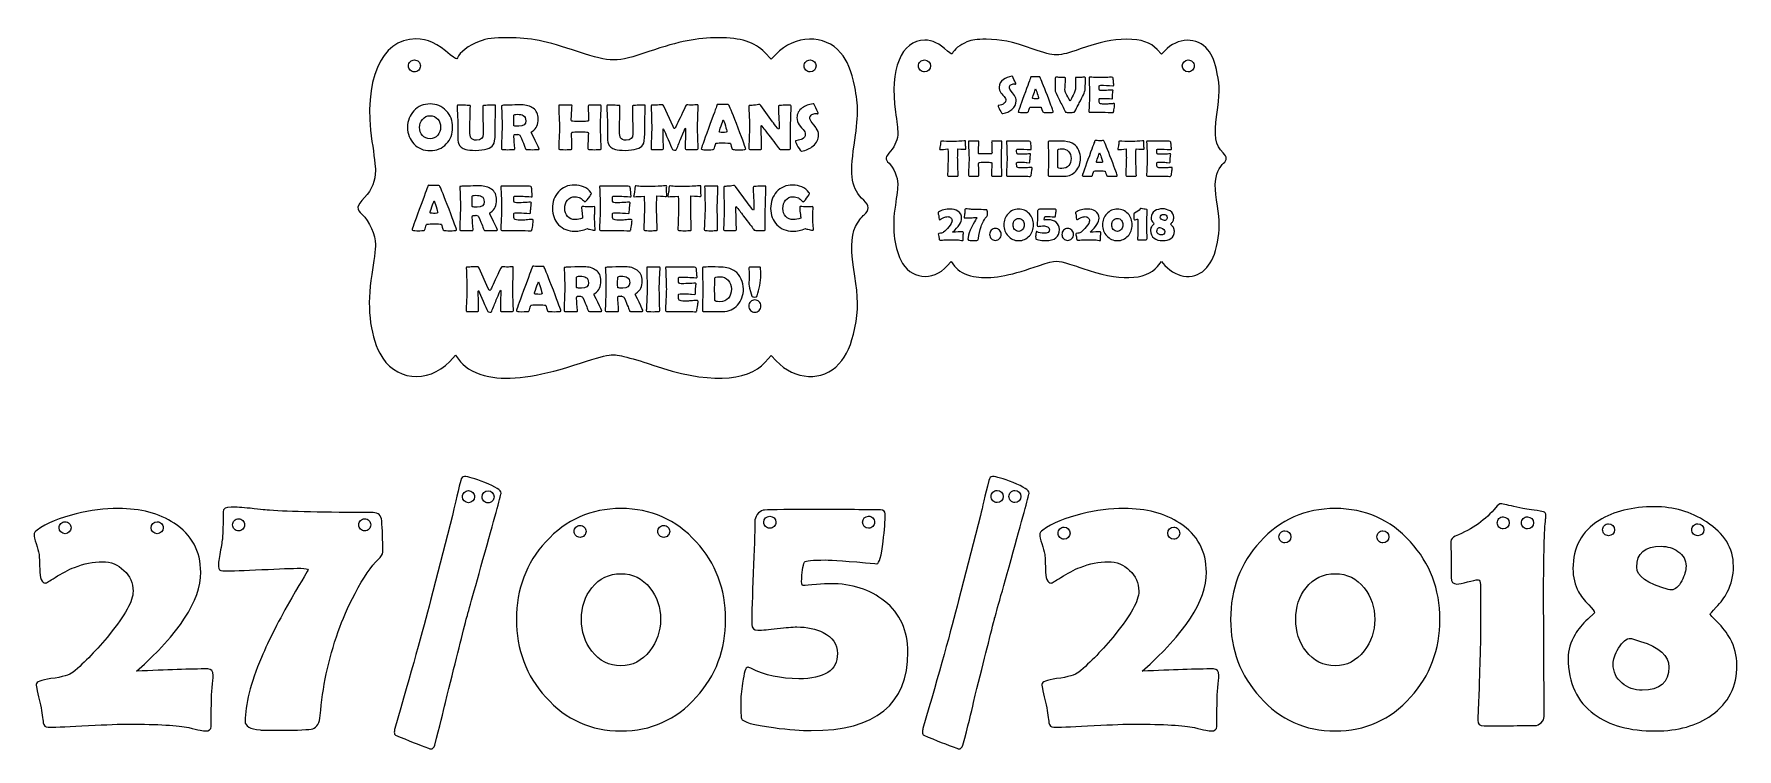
# Model space of a CAD drawing. Extents: x 52 to 552, y 106 to 316.
import ezdxf

# ---------------------------------------------------------------- set-up
doc = ezdxf.new("R2010")
doc.units = 0
doc.layers.add('Layer_1', color=7, linetype='CONTINUOUS')

msp = doc.modelspace()

# ---------------------------------------------------------------- linework, layer by layer
at = {"layer": 'Layer_1', "color": 7}
for points in [[(252.890404, 315.246276), (252.890404, 315.246276)], [(269.730031, 310.417079), (268.314509, 308.949743), (266.398485, 310.928606)], [(372.801783, 314.796485), (372.801783, 314.796485)], [(384.028386, 311.41643), (383.084691, 310.388967), (381.807522, 311.77417)], [(339.174328, 303.940849), (339.174328, 303.940849)], [(344.759788, 303.809111), (344.759788, 303.809111)], [(351.97796, 303.633272), (351.97796, 303.633272)], [(358.024797, 303.552794), (357.790524, 303.552794)], [(361.736668, 303.465152), (361.743837, 303.362624)], [(361.919689, 303.633272), (361.919689, 303.633272)], [(168.036875, 295.808221), (168.036875, 295.808221)], [(176.211397, 295.464813), (176.211397, 295.464813)], [(194.873341, 295.520487), (194.873341, 295.520487)], [(206.06687, 295.464813), (206.06687, 295.464813)], [(220.204992, 295.464813), (220.204992, 295.464813)], [(246.548673, 295.557415), (246.548673, 295.557415)], [(252.586685, 295.687503), (252.586685, 295.687503)], [(264.922881, 295.650571), (264.922881, 295.650571)], [(280.760952, 295.855072), (280.760952, 295.855072)], [(346.047991, 300.214635), (346.047991, 300.214635)], [(365.074849, 297.410602), (365.85096, 297.410602)], [(366.795191, 295.76357), (365.726387, 295.76357)], [(367.754295, 297.367055), (368.413002, 297.293745)], [(368.244318, 299.870677), (367.841953, 299.833745)], [(168.036875, 292.343833), (168.036875, 292.343833)], [(189.002348, 295.158336), (189.011718, 295.028249)], [(193.619326, 292.761652), (193.619326, 292.761652)], [(232.995941, 295.279054), (233.005314, 295.120854)], [(239.451775, 289.185368), (236.739244, 295.139597)], [(254.22159, 291.12675), (254.22159, 291.12675)], [(268.73123, 290.58821), (265.266289, 295.334725)], [(273.998092, 282.68268), (273.998092, 288.804478)], [(192.569812, 282.413689), (192.829437, 282.431878)], [(233.256116, 282.431878), (236.358354, 282.431878)], [(243.278863, 282.431878), (246.567412, 282.431878)], [(262.015221, 282.431878), (265.229357, 282.431878)], [(325.272146, 284.980147), (325.272146, 284.980147)], [(326.472691, 284.892503), (326.472691, 284.892503)], [(337.475491, 284.723833), (337.483196, 284.621304)], [(337.658484, 284.892503), (337.658484, 284.892503)], [(343.983677, 281.129357), (343.581313, 281.092976)], [(351.656057, 284.906834), (351.656057, 284.906834)], [(353.742413, 282.644648), (353.742413, 282.644648)], [(363.573878, 285.067791), (363.573878, 285.067791)], [(364.862618, 281.473866), (364.862618, 281.473866)], [(377.659082, 284.980147), (377.659082, 284.980147)], [(378.676634, 284.723833), (378.683802, 284.621304)], [(378.859627, 284.892503), (378.859627, 284.892503)], [(385.184819, 281.129357), (384.781891, 281.092976)], [(340.813644, 278.669833), (341.589755, 278.669833)], [(342.533986, 277.022804), (341.465182, 277.022804)], [(343.493118, 278.625736), (344.152361, 278.552426)], [(382.014786, 278.669833), (382.790898, 278.669833)], [(383.735128, 277.022804), (382.666325, 277.022804)], [(384.694232, 278.625736), (385.352939, 278.552426)], [(386.195203, 276.898228), (386.194639, 276.898228)], [(167.590941, 271.907526), (167.590941, 271.907526)], [(176.759306, 271.377806), (176.768675, 271.248272)], [(182.630298, 271.740507), (182.630298, 271.740507)], [(188.835329, 271.470962), (188.844702, 271.340875)], [(189.067392, 271.684283), (189.067392, 271.684283)], [(210.506908, 271.99131), (210.506908, 271.99131)], [(217.854609, 271.470962), (217.863979, 271.340875)], [(218.086672, 271.684283), (218.086672, 271.684283)], [(237.334007, 271.796181), (237.334007, 271.796181)], [(247.366124, 271.796181), (247.366124, 271.796181)], [(248.964097, 271.684833), (248.964097, 271.684833)], [(257.510139, 271.870595), (257.510139, 271.870595)], [(261.318485, 266.80768), (257.853547, 271.554748)], [(274.639154, 271.99131), (274.639154, 271.99131)], [(169.225846, 267.34677), (169.225846, 267.34677)], [(181.376286, 268.981675), (181.376286, 268.981675)], [(197.093086, 266.909656), (196.582659, 266.863354)], [(226.112917, 266.909656), (225.601939, 266.863354)], [(193.07142, 263.788676), (194.05589, 263.788676)], [(195.254231, 261.698468), (193.89769, 261.698468)], [(196.470764, 263.733002), (197.306957, 263.640399)], [(222.0907, 263.788676), (223.07517, 263.788676)], [(224.273511, 261.698468), (222.91697, 261.698468)], [(225.490044, 263.733002), (226.326237, 263.640399)], [(266.585347, 258.902704), (266.585347, 265.024499)], [(320.865161, 264.921423), (320.865161, 264.921423)], [(325.564839, 264.979851), (325.564839, 264.979851)], [(341.06279, 264.921423), (341.06279, 264.921423)], [(341.06279, 262.205584), (341.06279, 262.205584)], [(349.020694, 264.877326), (349.020694, 264.877326)], [(351.648324, 262.630021), (351.728814, 262.622855)], [(361.27532, 264.921423), (361.27532, 264.921423)], [(370.082092, 264.921423), (370.082092, 264.921423)], [(370.082092, 262.205584), (370.082092, 262.205584)], [(376.136069, 261.744219), (376.136069, 259.570224)], [(376.99267, 265.119309), (376.99267, 265.119309)], [(380.887563, 260.580052), (380.609179, 260.316569)], [(383.398324, 264.994736), (383.398324, 264.994736)], [(383.676708, 263.347704), (383.676708, 263.347704)], [(180.326219, 258.633159), (180.586394, 258.651901)], [(216.581855, 258.949005), (216.572482, 259.051531)], [(254.60248, 258.651901), (257.816615, 258.651901)], [(280.714097, 258.949005), (280.704727, 259.051531)], [(334.225533, 259.225715), (334.225533, 259.225715)], [(355.484797, 259.225715), (355.484797, 259.225715)], [(376.034102, 256.180803), (376.026398, 256.100324)], [(382.395674, 259.511245), (382.395674, 259.511245)], [(178.673125, 247.718545), (178.682495, 247.560898)], [(185.128958, 241.624859), (182.416427, 247.579087)], [(192.225854, 247.997459), (192.225854, 247.997459)], [(198.263868, 248.127547), (198.263868, 248.127547)], [(207.43223, 247.59783), (207.441602, 247.467742)], [(213.302675, 247.959977), (213.302675, 247.959977)], [(219.545188, 247.59783), (219.554558, 247.467742)], [(225.416181, 247.959977), (225.416181, 247.959977)], [(231.927688, 247.904303), (231.927688, 247.904303)], [(237.268964, 247.690432), (237.278333, 247.560898)], [(237.501024, 247.904303), (237.501024, 247.904303)], [(250.505846, 247.923046), (250.505846, 247.923046)], [(261.940808, 247.904303), (261.940808, 247.904303)], [(320.072512, 248.254327), (321.233377, 249.538658), (322.215087, 248.195898)], [(381.89075, 248.084553), (383.045547, 249.491803), (384.071368, 248.366222)], [(199.89877, 243.56624), (199.89877, 243.56624)], [(212.04866, 245.201145), (212.04866, 245.201145)], [(224.162166, 245.201145), (224.162166, 245.201145)], [(245.526718, 243.129679), (245.016294, 243.083375)], [(253.153333, 245.052868), (253.153333, 245.052868)], [(327.758665, 245.127832), (327.759229, 245.127832)], [(241.504501, 240.008696), (242.489522, 240.008696)], [(243.687865, 237.918488), (242.331325, 237.918488)], [(244.904395, 239.953025), (245.740592, 239.859869)], [(263.501299, 238.234334), (263.501299, 238.234334)], [(178.933297, 234.871922), (182.035537, 234.871922)], [(188.956047, 234.871922), (192.244596, 234.871922)], [(210.999146, 234.853179), (211.259318, 234.871922)], [(223.112101, 234.853179), (223.372274, 234.871922)], [(173.796523, 220.186443), (175.538364, 222.020337), (177.011211, 220.10211)], [(266.525815, 219.94391), (268.257734, 221.95364), (269.796175, 220.346297)], [(185.326294, 215.719396), (185.329048, 215.719396)], [(178.119154, 186.379859), (178.119154, 186.379859)], [(333.371134, 186.379859), (333.371134, 186.379859)], [(76.39017, 176.98605), (76.39017, 176.98605)], [(109.525923, 177.39891), (109.525923, 177.39891)], [(224.158308, 176.98605), (224.158308, 176.98605)], [(280.261548, 176.676266), (280.261548, 176.676266)], [(372.028974, 176.98605), (372.028974, 176.98605)], [(434.119528, 176.98605), (434.119528, 176.98605)], [(482.841977, 178.379522), (482.841977, 178.379522)], [(528.003064, 177.502539), (528.003064, 177.502539)], [(174.609565, 174.973563), (168.158143, 149.941222)], [(329.860995, 174.973563), (323.409592, 149.941222)], [(529.964283, 165.889535), (529.964283, 165.889535)], [(298.790106, 160.831582), (299.357852, 160.779769)], [(224.158308, 157.837932), (224.158308, 157.837932)], [(434.119528, 157.837932), (434.119528, 157.837932)], [(476.80341, 154.586315), (476.80341, 139.257017)], [(510.300224, 146.37982), (508.338441, 144.521675)], [(520.932071, 138.844157), (520.932071, 138.844157)], [(476.08078, 115.360183), (476.028964, 114.792437)]]:
    msp.add_lwpolyline(points, dxfattribs=at)
at = {"layer": 'Layer_1', "color": 3}
for points in [[(165.197488, 306.962207), (165.197488, 306.962207)], [(281.513195, 306.962207), (281.513195, 306.962207)], [(315.15352, 306.962207), (315.15352, 306.962207)], [(392.697321, 306.962207), (392.697321, 306.962207)], [(181.08553, 180.460409), (181.08553, 180.460409)], [(186.836219, 180.415685), (186.836219, 180.415685)], [(336.50126, 180.521448), (336.50126, 180.521448)], [(341.742522, 180.521448), (341.742522, 180.521448)], [(62.489125, 171.337606), (62.489125, 171.337606)], [(89.57244, 171.337606), (89.57244, 171.337606)], [(113.519791, 172.192869), (113.519791, 172.192869)], [(150.581171, 172.192869), (150.581171, 172.192869)], [(213.884267, 170.278051), (213.884267, 170.278051)], [(238.477908, 170.278051), (238.477908, 170.278051)], [(269.67504, 172.961928), (269.67504, 172.961928)], [(298.703605, 172.961928), (298.703605, 172.961928)], [(485.273914, 172.76304), (485.273914, 172.76304)], [(492.401126, 172.76304), (492.401126, 172.76304)], [(516.250626, 170.747169), (516.250626, 170.747169)], [(542.478694, 170.747169), (542.478694, 170.747169)], [(356.155978, 169.736526), (356.155978, 169.736526)], [(388.40997, 169.736526), (388.40997, 169.736526)], [(421.114897, 168.668063), (421.114897, 168.668063)], [(449.908732, 168.668063), (449.908732, 168.668063)]]:
    msp.add_lwpolyline(points, close=True, dxfattribs=at)
at = {"layer": 'Layer_1', "color": 7}
for points in [[(288.72657, 310.858601), (284.09931, 316.322161), (275.225716, 316.115969), (269.730031, 310.417079)], [(396.693108, 311.725111), (393.608137, 315.549597), (387.692166, 315.405653), (384.028386, 311.41643)], [(163.844882, 314.885229), (153.537367, 314.885229), (148.282646, 302.62082), (150.954161, 284.7999)], [(173.964645, 310.274314), (170.195906, 313.561793), (167.291323, 314.885229), (163.844882, 314.885229)], [(182.443436, 314.132269), (179.454169, 313.00592), (176.639299, 310.889702), (176.138637, 309.392369)], [(190.980108, 315.245723), (186.55461, 315.260627), (184.846812, 315.037793), (182.443436, 314.132269)], [(211.700291, 311.116019), (201.762766, 314.392035), (197.591107, 315.223532), (190.980108, 315.245723)], [(232.341649, 311.173347), (222.689172, 307.930306), (221.37532, 307.926507), (211.700291, 311.116019)], [(252.890404, 315.246276), (246.246385, 315.208727), (241.629779, 314.293943), (232.341649, 311.173347)], [(266.398485, 310.928606), (263.447316, 313.976575), (259.360292, 315.282807), (252.890404, 315.246276)], [(292.877776, 300.787899), (291.856978, 305.69057), (290.675032, 308.558129), (288.72657, 310.858601)], [(313.437552, 314.543475), (306.565864, 314.543475), (303.062555, 305.958388), (304.843547, 293.483745)], [(320.184413, 311.316109), (317.671902, 313.617346), (315.735293, 314.543475), (313.437552, 314.543475)], [(321.633568, 310.698748), (321.496634, 310.268858), (321.180912, 310.403419), (320.184413, 311.316109)], [(325.83659, 314.016513), (323.843678, 313.228071), (321.967408, 311.746884), (321.633568, 310.698748)], [(331.527884, 314.795931), (328.57742, 314.806362), (327.438794, 314.650384), (325.83659, 314.016513)], [(345.341335, 311.905361), (338.71631, 314.198574), (335.935094, 314.780409), (331.527884, 314.795931)], [(359.102434, 311.945047), (352.667372, 309.674925), (351.791383, 309.672706), (345.341335, 311.905361)], [(372.801783, 314.796485), (368.372305, 314.770201), (365.294503, 314.129466), (359.102434, 311.945047)], [(381.807522, 311.77417), (379.840067, 313.90775), (377.114957, 314.822054), (372.801783, 314.796485)], [(399.460212, 304.67562), (398.779802, 308.107488), (397.992092, 310.114776), (396.693108, 311.725111)], [(176.138637, 309.392369), (175.933179, 308.778234), (175.459294, 308.970461), (173.964645, 310.274314)], [(292.683184, 283.683689), (293.946411, 292.118631), (293.984652, 295.469263), (292.877776, 300.787899)], [(336.567639, 302.981737), (335.742844, 302.391198), (335.330715, 301.649605), (335.330715, 300.756479)], [(335.330715, 300.756479), (335.330715, 300.14154), (335.498863, 299.580084), (335.835639, 299.072516)], [(339.049755, 303.933684), (338.068807, 303.787269), (337.241162, 303.469781), (336.567639, 302.981737)], [(338.317755, 300.661119), (338.317755, 300.99299), (338.476223, 301.251771), (338.793441, 301.43723)], [(338.844721, 299.563097), (338.493326, 299.99746), (338.317755, 300.363412), (338.317755, 300.661119)], [(338.793441, 301.43723), (339.057008, 301.598286), (339.364235, 301.678663), (339.71563, 301.678663)], [(339.174328, 303.940849), (339.145033, 303.940849), (339.103434, 303.938566), (339.049755, 303.933684)], [(339.349616, 303.765013), (339.305702, 303.882144), (339.247536, 303.940849), (339.174328, 303.940849)], [(340.235427, 301.832452), (339.771792, 302.76462), (339.476532, 303.408739), (339.349616, 303.765013)], [(339.71563, 301.678663), (339.764426, 301.678663), (339.835659, 301.671255), (339.928398, 301.656613)], [(339.928398, 301.656613), (340.021108, 301.641971), (340.086696, 301.634566), (340.125727, 301.634566)], [(340.125727, 301.634566), (340.213583, 301.634566), (340.257469, 301.676171), (340.257469, 301.759139)], [(340.257469, 301.759139), (340.257469, 301.778663), (340.250103, 301.803168), (340.235427, 301.832452)], [(344.554754, 303.530746), (344.45225, 303.208635), (343.803026, 301.42963), (342.607307, 298.193879)], [(344.759788, 303.809111), (344.681725, 303.809111), (344.613315, 303.716203), (344.554754, 303.530746)], [(345.367243, 303.772179), (345.093939, 303.79658), (344.891586, 303.809111), (344.759788, 303.809111)], [(345.989571, 303.735798), (345.852919, 303.735798), (345.64543, 303.747775), (345.367243, 303.772179)], [(346.567788, 303.757848), (346.313986, 303.743206), (346.121313, 303.735798), (345.989571, 303.735798)], [(347.14657, 303.787061), (347.019682, 303.787061), (346.826445, 303.777369), (346.567788, 303.757848)], [(347.402319, 303.545628), (347.324228, 303.706684), (347.23928, 303.787061), (347.14657, 303.787061)], [(349.49638, 298.274357), (348.33972, 301.275844), (347.641474, 303.03318), (347.402319, 303.545628)], [(351.787799, 301.620235), (351.763386, 300.849119), (351.750856, 300.270566), (351.750856, 299.885008)], [(351.831346, 303.362624), (351.831346, 302.977069), (351.817093, 302.396227), (351.787799, 301.620235)], [(351.97796, 303.633272), (351.880339, 303.633272), (351.831346, 303.543204), (351.831346, 303.362624)], [(353.310246, 303.596891), (352.714814, 303.621295), (352.270766, 303.633272), (351.97796, 303.633272)], [(354.650266, 303.559959), (354.35255, 303.559959), (353.905679, 303.57249), (353.310246, 303.596891)], [(354.833259, 303.406171), (354.833259, 303.50866), (354.77227, 303.559959), (354.650266, 303.559959)], [(354.664574, 299.841461), (354.664574, 300.236778), (354.691386, 300.829597), (354.745064, 301.620235)], [(354.745064, 301.620235), (354.803625, 302.415748), (354.833259, 303.010854), (354.833259, 303.406171)], [(357.790524, 303.552794), (357.74661, 303.538152), (357.724936, 303.465183), (357.724936, 303.333411)], [(357.724936, 303.333411), (357.724936, 302.977136), (357.72948, 302.440189), (357.739273, 301.72276)], [(357.739273, 301.72276), (357.749038, 301.010211), (357.754146, 300.47555), (357.754146, 300.119275)], [(359.240215, 303.589175), (358.698518, 303.564771), (358.293218, 303.552794), (358.024797, 303.552794)], [(360.46283, 303.633272), (360.194408, 303.633272), (359.786851, 303.618458), (359.240215, 303.589175)], [(360.682201, 303.457434), (360.682201, 303.574564), (360.609247, 303.633272), (360.46283, 303.633272)], [(360.645287, 300.045962), (360.645287, 300.426641), (360.650367, 300.995502), (360.66016, 301.751973)], [(360.66016, 301.751973), (360.674835, 302.513327), (360.682201, 303.081638), (360.682201, 303.457434)], [(361.919689, 303.633272), (361.787892, 303.633272), (361.726903, 303.577401), (361.736668, 303.465152)], [(361.743837, 303.362624), (361.78284, 302.586631), (361.809651, 302.003504), (361.824326, 301.613069)], [(361.824326, 301.613069), (361.882888, 300.095241), (361.911956, 299.057832), (361.911956, 298.501459)], [(363.544668, 303.604056), (362.822349, 303.623581), (362.280821, 303.633272), (361.919689, 303.633272)], [(365.177352, 303.574844), (364.816221, 303.574844), (364.27187, 303.584535), (363.544668, 303.604056)], [(364.716004, 300.558594), (364.716004, 300.875823), (364.72797, 301.063921), (364.752382, 301.122485)], [(364.862618, 299.89989), (364.764997, 300.007261), (364.716004, 300.22672), (364.716004, 300.558594)], [(364.752382, 301.122485), (364.810943, 301.244498), (364.969975, 301.305489), (365.228632, 301.305489)], [(366.788023, 303.604056), (366.070586, 303.584535), (365.53363, 303.574844), (365.177352, 303.574844)], [(365.228632, 301.305489), (366.263287, 301.305489), (367.429542, 301.251906), (368.727736, 301.144535)], [(368.398129, 303.633272), (368.041851, 303.633272), (367.505432, 303.623581), (366.788023, 303.604056)], [(368.837436, 303.347742), (368.798404, 303.538081), (368.651903, 303.633272), (368.398129, 303.633272)], [(368.727736, 301.144535), (368.800944, 301.139655), (368.852224, 301.136819), (368.881519, 301.136819)], [(368.947136, 302.323033), (368.898311, 302.894047), (368.861848, 303.235491), (368.837436, 303.347742)], [(368.881519, 301.136819), (368.97914, 301.136819), (369.028162, 301.188116), (369.028162, 301.290607)], [(369.028162, 301.290607), (369.028162, 301.412618), (369.000814, 301.756898), (368.947136, 302.323033)], [(399.330108, 292.702673), (400.173021, 298.607126), (400.198251, 300.952573), (399.460212, 304.67562)], [(168.036875, 295.808221), (166.12331, 295.808221), (164.534943, 295.136806), (163.271618, 293.792976)], [(172.79276, 293.792976), (171.523245, 295.136806), (169.938054, 295.808221), (168.036875, 295.808221)], [(176.211397, 295.464813), (176.081349, 295.464813), (176.016268, 295.390749), (176.016268, 295.242122)], [(177.920715, 295.418511), (177.159006, 295.449474), (176.589157, 295.464813), (176.211397, 295.464813)], [(179.638853, 295.371657), (179.261095, 295.371657), (178.688619, 295.387546), (177.920715, 295.418511)], [(179.871466, 295.167709), (179.871466, 295.303949), (179.793674, 295.371657), (179.638853, 295.371657)], [(183.735486, 295.371657), (183.580667, 295.371657), (183.503423, 295.275899), (183.503423, 295.083923)], [(185.389131, 295.418511), (184.652195, 295.387546), (184.100859, 295.371657), (183.735486, 295.371657)], [(187.042227, 295.464813), (186.676851, 295.464813), (186.126069, 295.449474), (185.389131, 295.418511)], [(187.311769, 295.242122), (187.311769, 295.390749), (187.221817, 295.464813), (187.042227, 295.464813)], [(189.290633, 295.371657), (189.092467, 295.334499), (188.996159, 295.263614), (189.002348, 295.158336)], [(192.132701, 295.483555), (190.442077, 295.446398), (189.494995, 295.408814), (189.290633, 295.371657)], [(194.873341, 295.520487), (194.192138, 295.520484), (193.278362, 295.508326), (192.132701, 295.483555)], [(198.328909, 294.563576), (197.437152, 295.201432), (196.285293, 295.520487), (194.873341, 295.520487)], [(206.06687, 295.464813), (205.936822, 295.464813), (205.871741, 295.396552), (205.871741, 295.260312)], [(206.930625, 295.436701), (206.546676, 295.455279), (206.258846, 295.464813), (206.06687, 295.464813)], [(207.80375, 295.409139), (207.611774, 295.409139), (207.320772, 295.418122), (206.930625, 295.436701)], [(208.695617, 295.436701), (208.299281, 295.418122), (208.001918, 295.409139), (207.80375, 295.409139)], [(209.596301, 295.464813), (209.398133, 295.464813), (209.098145, 295.455279), (208.695617, 295.436701)], [(209.754501, 295.297794), (209.754501, 295.409263), (209.701579, 295.464813), (209.596301, 295.464813)], [(214.733629, 295.464813), (214.578808, 295.464813), (214.501016, 295.369055), (214.501016, 295.177079)], [(215.55108, 295.436701), (215.18571, 295.455279), (214.913218, 295.464813), (214.733629, 295.464813)], [(216.386723, 295.409139), (216.200939, 295.409139), (215.922648, 295.418122), (215.55108, 295.436701)], [(217.204174, 295.436701), (216.838804, 295.418122), (216.566315, 295.409139), (216.386723, 295.409139)], [(218.040368, 295.464813), (217.854586, 295.464813), (217.575742, 295.455279), (217.204174, 295.436701)], [(218.309912, 295.242122), (218.309912, 295.390749), (218.219957, 295.464813), (218.040368, 295.464813)], [(220.204992, 295.464813), (220.074944, 295.464813), (220.009861, 295.390749), (220.009861, 295.242122)], [(221.913758, 295.418511), (221.152048, 295.449474), (220.582752, 295.464813), (220.204992, 295.464813)], [(223.632449, 295.371657), (223.254689, 295.371657), (222.681662, 295.387546), (221.913758, 295.418511)], [(223.864509, 295.167709), (223.864509, 295.303949), (223.787267, 295.371657), (223.632449, 295.371657)], [(227.729079, 295.371657), (227.574261, 295.371657), (227.496466, 295.275899), (227.496466, 295.083923)], [(229.382173, 295.418511), (228.645235, 295.387546), (228.094453, 295.371657), (227.729079, 295.371657)], [(231.03582, 295.464813), (230.670447, 295.464813), (230.119112, 295.449474), (229.382173, 295.418511)], [(231.305365, 295.242122), (231.305365, 295.390749), (231.21541, 295.464813), (231.03582, 295.464813)], [(233.386201, 295.464813), (233.119916, 295.464813), (232.989752, 295.402907), (232.995941, 295.279054)], [(234.91858, 295.492925), (234.237375, 295.474346), (233.726804, 295.464813), (233.386201, 295.464813)], [(236.45151, 295.529856), (236.110907, 295.529856), (235.599783, 295.517695), (234.91858, 295.492925)], [(236.739244, 295.139597), (236.615388, 295.399693), (236.51963, 295.529856), (236.45151, 295.529856)], [(243.492734, 295.520487), (243.368881, 295.520487), (243.254053, 295.399854), (243.148776, 295.158336)], [(244.300815, 295.492925), (243.941637, 295.511504), (243.672326, 295.520487), (243.492734, 295.520487)], [(245.127639, 295.464813), (244.941855, 295.464813), (244.666189, 295.474346), (244.300815, 295.492925)], [(245.833745, 295.511114), (245.517916, 295.480151), (245.282458, 295.464813), (245.127639, 295.464813)], [(246.548673, 295.557415), (246.393851, 295.557415), (246.155769, 295.542079), (245.833745, 295.511114)], [(246.827588, 295.334725), (246.827588, 295.483352), (246.734454, 295.557415), (246.548673, 295.557415)], [(252.586685, 295.687503), (252.487599, 295.687503), (252.400824, 295.570051), (252.32651, 295.334725)], [(253.357834, 295.641202), (253.01104, 295.672164), (252.753887, 295.687503), (252.586685, 295.687503)], [(254.147173, 295.5949), (253.973776, 295.5949), (253.710824, 295.610239), (253.357834, 295.641202)], [(254.881394, 295.622459), (254.559367, 295.603881), (254.314379, 295.5949), (254.147173, 295.5949)], [(255.615062, 295.659944), (255.454048, 295.659944), (255.20961, 295.64723), (254.881394, 295.622459)], [(255.940278, 295.353468), (255.841192, 295.557827), (255.732723, 295.659944), (255.615062, 295.659944)], [(258.596584, 288.665021), (257.128899, 292.47357), (256.243723, 294.703228), (255.940278, 295.353468)], [(262.126566, 295.371657), (261.885049, 295.371657), (261.764419, 295.303949), (261.764419, 295.167709)], [(263.454995, 295.44607), (262.928611, 295.396529), (262.485748, 295.371657), (262.126566, 295.371657)], [(264.188662, 295.566788), (263.823292, 295.498668), (263.578851, 295.458457), (263.454995, 295.44607)], [(264.922881, 295.650571), (264.743294, 295.650571), (264.498303, 295.622521), (264.188662, 295.566788)], [(265.266289, 295.334725), (265.11147, 295.54528), (264.997195, 295.650571), (264.922881, 295.650571)], [(270.635676, 295.371657), (270.505628, 295.371657), (270.440548, 295.257382), (270.440548, 295.028249)], [(272.316883, 295.418511), (271.56756, 295.387546), (271.007242, 295.371657), (270.635676, 295.371657)], [(273.998092, 295.464813), (273.626524, 295.464813), (273.066208, 295.449474), (272.316883, 295.418511)], [(274.174481, 295.177079), (274.174481, 295.369055), (274.115753, 295.464813), (273.998092, 295.464813)], [(280.602752, 295.845703), (279.358008, 295.659919), (278.30826, 295.257266), (277.45366, 294.637989)], [(280.760952, 295.855072), (280.723794, 295.855072), (280.670872, 295.851895), (280.602752, 295.845703)], [(280.983642, 295.631832), (280.927906, 295.780458), (280.853842, 295.855072), (280.760952, 295.855072)], [(282.107569, 293.179473), (281.519257, 294.362292), (281.144653, 295.17976), (280.983642, 295.631832)], [(335.103611, 295.368349), (335.030403, 295.353707), (334.993911, 295.319508), (334.993911, 295.265823)], [(336.509219, 295.778455), (336.279829, 295.666204), (335.811283, 295.529405), (335.103611, 295.368349)], [(335.835639, 299.072516), (335.884435, 298.99931), (336.196799, 298.631072), (336.772702, 297.967331)], [(337.270429, 296.90569), (337.270429, 296.407881), (337.016767, 296.032237), (336.509219, 295.778455)], [(336.772702, 297.967331), (337.104567, 297.576893), (337.270429, 297.222919), (337.270429, 296.90569)], [(339.818162, 298.333336), (339.788867, 298.372382), (339.464537, 298.782222), (338.844721, 299.563097)], [(339.086134, 294.182135), (339.920721, 294.889802), (340.337958, 295.739116), (340.337958, 296.729851)], [(340.337958, 296.729851), (340.337958, 297.261823), (340.164674, 297.796485), (339.818162, 298.333336)], [(342.607307, 298.193879), (341.504326, 295.202151), (340.953118, 293.643159), (340.953118, 293.516266)], [(345.13297, 297.47675), (345.13297, 297.608522), (345.264627, 298.054848), (345.528194, 298.816202)], [(345.572306, 297.330124), (345.279472, 297.339886), (345.13297, 297.388899), (345.13297, 297.47675)], [(345.528194, 298.816202), (345.772204, 299.53363), (345.945488, 299.999895), (346.047991, 300.214635)], [(346.319179, 297.315793), (345.972666, 297.315793), (345.723577, 297.320365), (345.572306, 297.330124)], [(346.047991, 300.214635), (346.150466, 300.019417), (346.311784, 299.570251), (346.53141, 298.867464)], [(346.853312, 297.432652), (346.819135, 297.354564), (346.641307, 297.315793), (346.319179, 297.315793)], [(346.53141, 298.867464), (346.755918, 298.140274), (346.868186, 297.696234), (346.868186, 297.535178)], [(346.868186, 297.535178), (346.868186, 297.491253), (346.863106, 297.457053), (346.853312, 297.432652)], [(351.238792, 293.545481), (351.238792, 293.677254), (350.65795, 295.253346), (349.49638, 298.274357)], [(351.750856, 299.885008), (351.750856, 299.650744), (352.192618, 298.648085), (353.075974, 296.876474)], [(353.075974, 296.876474), (353.637229, 295.773488), (354.196396, 294.672801), (354.752769, 293.574694)], [(356.150672, 296.59811), (355.159931, 298.457571), (354.664574, 299.538874), (354.664574, 299.841461)], [(357.065693, 298.376883), (356.724063, 297.674096), (356.419094, 297.081277), (356.150672, 296.59811)], [(357.754146, 300.119275), (357.754146, 299.904532), (357.524445, 299.323694), (357.065693, 298.376883)], [(357.556252, 293.574694), (358.273689, 294.970509), (358.822611, 296.014776), (359.2033, 296.707804)], [(359.2033, 296.707804), (360.164719, 298.630708), (360.645287, 299.743375), (360.645287, 300.045962)], [(361.817158, 296.034219), (361.758597, 294.940994), (361.728964, 294.121308), (361.728964, 293.574694)], [(361.911956, 298.501459), (361.911956, 297.954845), (361.880602, 297.132323), (361.817158, 296.034219)], [(364.716004, 296.81033), (364.716004, 297.088516), (364.718261, 297.240129), (364.723172, 297.26453)], [(364.789297, 296.093197), (364.7405, 296.200569), (364.716004, 296.439414), (364.716004, 296.81033)], [(364.723172, 297.26453), (364.757321, 297.362139), (364.874754, 297.410602), (365.074849, 297.410602)], [(365.726387, 295.76357), (365.184662, 295.797733), (364.87227, 295.907741), (364.789297, 296.093197)], [(365.338332, 299.760432), (365.104087, 299.760432), (364.945591, 299.807163), (364.862618, 299.89989)], [(365.623856, 299.768151), (365.482293, 299.763269), (365.387128, 299.760432), (365.338332, 299.760432)], [(365.974969, 299.782482), (365.88223, 299.782482), (365.765362, 299.77791), (365.623856, 299.768151)], [(365.85096, 297.410602), (366.841673, 297.410602), (367.476109, 297.396339), (367.754295, 297.367055)], [(367.841953, 299.833745), (367.212372, 299.799582), (366.589931, 299.782482), (365.974969, 299.782482)], [(367.944456, 295.829718), (367.436908, 295.785792), (367.053848, 295.76357), (366.795191, 295.76357)], [(369.09375, 295.902477), (368.839976, 295.902477), (368.456916, 295.878522), (367.944456, 295.829718)], [(368.640106, 299.89989), (368.542485, 299.89989), (368.410264, 299.890198), (368.244318, 299.870677)], [(368.413002, 297.293745), (368.554536, 297.293745), (368.625205, 297.342209), (368.625205, 297.439818)], [(368.625205, 297.439818), (368.625205, 297.830255), (368.644593, 298.220713), (368.683653, 298.61115)], [(368.815394, 299.73122), (368.815394, 299.843471), (368.757228, 299.89989), (368.640106, 299.89989)], [(368.683653, 298.61115), (368.77148, 299.460351), (368.815394, 299.833709), (368.815394, 299.73122)], [(369.254701, 295.638997), (369.254701, 295.814692), (369.201136, 295.902477), (369.09375, 295.902477)], [(369.130128, 294.482547), (369.213102, 295.043802), (369.254701, 295.429137), (369.254701, 295.638997)], [(163.271618, 293.792976), (162.033066, 292.480109), (161.413472, 290.860515), (161.413472, 288.934566)], [(164.934084, 288.934566), (164.934084, 289.820131), (165.228267, 290.603744), (165.816579, 291.284946)], [(165.816579, 291.284946), (166.42347, 291.990922), (167.163694, 292.343833), (168.036875, 292.343833)], [(168.036875, 292.343833), (168.953403, 292.343833), (169.705788, 292.003083), (170.294102, 291.321878)], [(170.294102, 291.321878), (170.857644, 290.671638), (171.139666, 289.88222), (171.139666, 288.953305)], [(174.660278, 288.934566), (174.660278, 290.848128), (174.037506, 292.467726), (172.79276, 293.792976)], [(176.016268, 295.242122), (176.016268, 294.529954), (176.050121, 293.455337), (176.118243, 292.018614)], [(176.118243, 292.018614), (176.186363, 290.581894), (176.220769, 289.504099), (176.220769, 288.785736)], [(179.713269, 287.820008), (179.713269, 288.637454), (179.738139, 289.860201), (179.787683, 291.488897)], [(179.787683, 291.488897), (179.843419, 293.123788), (179.871466, 294.350264), (179.871466, 295.167709)], [(183.503423, 295.083923), (183.503423, 294.185971), (183.525118, 292.838865), (183.568467, 291.042963)], [(183.568467, 291.042963), (183.611816, 289.247062), (183.633511, 287.900506), (183.633511, 287.002554)], [(187.135381, 288.785736), (187.135381, 289.504099), (187.163431, 290.581894), (187.219167, 292.018614)], [(187.219167, 292.018614), (187.281095, 293.455337), (187.311769, 294.529954), (187.311769, 295.242122)], [(189.011718, 295.028249), (189.129382, 293.560566), (189.188107, 291.517173), (189.188107, 288.897634)], [(192.625486, 290.671443), (192.625486, 291.674673), (192.644003, 292.281555), (192.68116, 292.49211)], [(192.634306, 290.039751), (192.628116, 290.318426), (192.625486, 290.529011), (192.625486, 290.671443)], [(192.68116, 292.49211), (192.718315, 292.671699), (193.031014, 292.761652), (193.619326, 292.761652)], [(193.619326, 292.761652), (194.436771, 292.761652), (195.037298, 292.650004), (195.42125, 292.427066)], [(196.164287, 290.857205), (196.164287, 289.779663), (195.48652, 289.241042), (194.130303, 289.241042)], [(195.42125, 292.427066), (195.916671, 292.136004), (196.164287, 291.612722), (196.164287, 290.857205)], [(199.843099, 291.451965), (199.843099, 292.808182), (199.338331, 293.845216), (198.328909, 294.563576)], [(199.45284, 289.287344), (199.712936, 289.826114), (199.843099, 290.547821), (199.843099, 291.451965)], [(205.871741, 295.260312), (205.871741, 294.541952), (205.902416, 293.461529), (205.964344, 292.018614)], [(205.964344, 292.018614), (206.026272, 290.581894), (206.0575, 289.504099), (206.0575, 288.785736)], [(209.55, 291.12675), (209.55, 291.591205), (209.584406, 292.284865), (209.652526, 293.207585)], [(209.726389, 290.74586), (209.608728, 290.783014), (209.55, 290.910003), (209.55, 291.12675)], [(209.652526, 293.207585), (209.720646, 294.1365), (209.754501, 294.833338), (209.754501, 295.297794)], [(212.104882, 290.671443), (210.680546, 290.671443), (209.887399, 290.696315), (209.726389, 290.74586)], [(214.40841, 290.74586), (214.197856, 290.696315), (213.430135, 290.671443), (212.104882, 290.671443)], [(214.631103, 291.12675), (214.631103, 290.910003), (214.557037, 290.783014), (214.40841, 290.74586)], [(214.501016, 295.177079), (214.501016, 294.725007), (214.52271, 294.046686), (214.56606, 293.142541)], [(214.56606, 293.142541), (214.609409, 292.244592), (214.631103, 291.572627), (214.631103, 291.12675)], [(218.133524, 288.785736), (218.133524, 289.504099), (218.161023, 290.581894), (218.216757, 292.018614)], [(218.216757, 292.018614), (218.278685, 293.455337), (218.309912, 294.529954), (218.309912, 295.242122)], [(220.009861, 295.242122), (220.009861, 294.529954), (220.043714, 293.455337), (220.111836, 292.018614)], [(220.111836, 292.018614), (220.179956, 290.581894), (220.213812, 289.504099), (220.213812, 288.785736)], [(223.706862, 287.820008), (223.706862, 288.637454), (223.731734, 289.860201), (223.781276, 291.488897)], [(223.781276, 291.488897), (223.837012, 293.123788), (223.864509, 294.350264), (223.864509, 295.167709)], [(227.496466, 295.083923), (227.496466, 294.185971), (227.51816, 292.838865), (227.56151, 291.042963)], [(227.56151, 291.042963), (227.604859, 289.247062), (227.626553, 287.900506), (227.626553, 287.002554)], [(231.128976, 288.785736), (231.128976, 289.504099), (231.156473, 290.581894), (231.212209, 292.018614)], [(231.212209, 292.018614), (231.274137, 293.455337), (231.305365, 294.529954), (231.305365, 295.242122)], [(233.005314, 295.120854), (233.054858, 294.105241), (233.082355, 293.340695), (233.088547, 292.826695)], [(233.088547, 292.826695), (233.150472, 290.851205), (233.181703, 289.504099), (233.181703, 288.785736)], [(243.148776, 295.158336), (241.922608, 292.538798), (240.997221, 290.578454), (240.371754, 289.277971)], [(246.669388, 288.785736), (246.669388, 289.516483), (246.69426, 290.606439), (246.743801, 292.055546)], [(246.743801, 292.055546), (246.799537, 293.510844), (246.827588, 294.603978), (246.827588, 295.334725)], [(252.32651, 295.334725), (252.196462, 294.926002), (251.373191, 292.668848), (249.855965, 288.563046)], [(253.562335, 289.352387), (253.871973, 290.262723), (254.091542, 290.854267), (254.22159, 291.12675)], [(254.22159, 291.12675), (254.351638, 290.879037), (254.555865, 290.309188), (254.83454, 289.417431)], [(261.764419, 295.167709), (261.764419, 294.461733), (261.792469, 293.399276), (261.848202, 291.981132)], [(261.848202, 291.981132), (261.91013, 290.562988), (261.940808, 289.497904), (261.940808, 288.785736)], [(270.134072, 288.711322), (269.508602, 289.53496), (269.040867, 290.160909), (268.73123, 290.58821)], [(270.440548, 295.028249), (270.440548, 294.371817), (270.474403, 293.390333), (270.54252, 292.083658)], [(270.54252, 292.083658), (270.616835, 290.776986), (270.653868, 289.798677), (270.653868, 289.148437)], [(273.998092, 288.804478), (273.998092, 289.516646), (274.026139, 290.578553), (274.081875, 291.990502)], [(274.081875, 291.990502), (274.143803, 293.408646), (274.174481, 294.471103), (274.174481, 295.177079)], [(277.45366, 294.637989), (276.407081, 293.888664), (275.883799, 292.94739), (275.883799, 291.814113)], [(275.883799, 291.814113), (275.883799, 291.033825), (276.09756, 290.321651), (276.524861, 289.677603)], [(279.673953, 291.693398), (279.673953, 292.114505), (279.875005, 292.442543), (280.277536, 292.677868)], [(280.342577, 290.299926), (279.8967, 290.85108), (279.673953, 291.315638), (279.673953, 291.693398)], [(280.277536, 292.677868), (280.611944, 292.882228), (281.002438, 292.984345), (281.448315, 292.984345)], [(281.448315, 292.984345), (281.510246, 292.984345), (281.599646, 292.975362), (281.71731, 292.956783)], [(281.71731, 292.956783), (281.834971, 292.938204), (281.918568, 292.928671), (281.968112, 292.928671)], [(281.968112, 292.928671), (282.079581, 292.928671), (282.135682, 292.981593), (282.135682, 293.08687)], [(282.135682, 293.08687), (282.135682, 293.111641), (282.12614, 293.142319), (282.107569, 293.179473)], [(304.843547, 293.483745), (305.223362, 290.823445), (305.532028, 288.126123), (305.532028, 287.489278)], [(334.993911, 295.265823), (334.993911, 295.11453), (335.186584, 294.694995), (335.572156, 294.006847)], [(335.572156, 294.006847), (335.9577, 293.323581), (336.20679, 292.981587), (336.319029, 292.981587)], [(336.319029, 292.981587), (336.343442, 292.981587), (336.375361, 292.984424), (336.414392, 292.989303)], [(336.414392, 292.989303), (337.463694, 293.160121), (338.354077, 293.557434), (339.086134, 294.182135)], [(340.953118, 293.516266), (340.953118, 293.374734), (341.32647, 293.304049), (342.073174, 293.304049)], [(342.073174, 293.304049), (343.020001, 293.304049), (343.576317, 293.323435), (343.742264, 293.362477)], [(343.742264, 293.362477), (343.874034, 293.39664), (343.98633, 293.616102), (344.07904, 294.021181)], [(344.07904, 294.021181), (344.181543, 294.465303), (344.27445, 294.72637), (344.357424, 294.804458)], [(344.357424, 294.804458), (344.411102, 294.84838), (344.8523, 294.870602), (345.681977, 294.870602)], [(345.681977, 294.870602), (346.911874, 294.870602), (347.566234, 294.853502), (347.644297, 294.819339)], [(347.644297, 294.819339), (347.737035, 294.770535), (347.866406, 294.394891), (348.032352, 293.692104)], [(348.032352, 293.692104), (348.076266, 293.506648), (348.181168, 293.39664), (348.347115, 293.362477)], [(348.347115, 293.362477), (348.54721, 293.323435), (348.995831, 293.304049), (349.693738, 293.304049)], [(349.693738, 293.304049), (350.455089, 293.304049), (350.909354, 293.323435), (351.055771, 293.362477)], [(351.055771, 293.362477), (351.177804, 293.39664), (351.238792, 293.457631), (351.238792, 293.545481)], [(354.752769, 293.574694), (354.816241, 293.452684), (354.894332, 293.381999), (354.987042, 293.362477)], [(354.987042, 293.362477), (355.07978, 293.342956), (355.455418, 293.333264), (356.114294, 293.333264)], [(356.114294, 293.333264), (356.636489, 293.333264), (357.021836, 293.342956), (357.270727, 293.362477)], [(357.270727, 293.362477), (357.378085, 293.372239), (357.439073, 293.381931), (357.453748, 293.391693)], [(357.453748, 293.391693), (357.473278, 293.406335), (357.507455, 293.467326), (357.556252, 293.574694)], [(361.728964, 293.574694), (361.728964, 293.433163), (361.809905, 293.362477), (361.970941, 293.362477)], [(361.970941, 293.362477), (362.341866, 293.362477), (362.898182, 293.360191), (363.640031, 293.355312)], [(363.640031, 293.355312), (364.381852, 293.350432), (364.940483, 293.347596), (365.316262, 293.347596)], [(365.316262, 293.347596), (367.039088, 293.347596), (368.078766, 293.323638), (368.435043, 293.274833)], [(368.435043, 293.274833), (368.537518, 293.260191), (368.610529, 293.252786), (368.654443, 293.252786)], [(368.654443, 293.252786), (368.756946, 293.252786), (368.837323, 293.298963), (368.895856, 293.391693)], [(368.895856, 293.391693), (368.96421, 293.508824), (369.042273, 293.87249), (369.130128, 294.482547)], [(401.220771, 281.41213), (398.841609, 283.728669), (398.413676, 286.283768), (399.330108, 292.702673)], [(161.413472, 288.934566), (161.413472, 287.014808), (162.033066, 285.401567), (163.271618, 284.094895)], [(165.760908, 286.565993), (165.209751, 287.197655), (164.934084, 287.987072), (164.934084, 288.934566)], [(168.036875, 285.5716), (167.101768, 285.5716), (166.343028, 285.903367), (165.760908, 286.565993)], [(170.266541, 286.621664), (169.653455, 285.921883), (168.910054, 285.5716), (168.036875, 285.5716)], [(171.139666, 288.953305), (171.139666, 288.06774), (170.848661, 287.290483), (170.266541, 286.621664)], [(172.811502, 284.076153), (174.043859, 285.382827), (174.660278, 287.002422), (174.660278, 288.934566)], [(176.192657, 287.661809), (176.174087, 287.160195), (176.165095, 286.782413), (176.165095, 286.528511)], [(176.165095, 286.528511), (176.165095, 285.432391), (176.245517, 284.671023), (176.406528, 284.243722)], [(176.220769, 288.785736), (176.220769, 288.538027), (176.211227, 288.163422), (176.192657, 287.661809)], [(180.019743, 285.850515), (179.81538, 286.191117), (179.713269, 286.847744), (179.713269, 287.820008)], [(181.729064, 285.153779), (180.862074, 285.153779), (180.292223, 285.386059), (180.019743, 285.850515)], [(183.633511, 287.002554), (183.633511, 285.770194), (182.998578, 285.153779), (181.729064, 285.153779)], [(186.587474, 283.760306), (186.965234, 284.336234), (187.154123, 285.41403), (187.154123, 286.993185)], [(187.144753, 287.885052), (187.138561, 288.28758), (187.135381, 288.587568), (187.135381, 288.785736)], [(187.154123, 286.993185), (187.154123, 287.191353), (187.150942, 287.488713), (187.144753, 287.885052)], [(189.086132, 285.804213), (189.024206, 284.429419), (188.992978, 283.401368), (188.992978, 282.720165)], [(189.188107, 288.897634), (189.188107, 288.210237), (189.154254, 287.179008), (189.086132, 285.804213)], [(192.643675, 289.417431), (192.643675, 289.553671), (192.640495, 289.761076), (192.634306, 290.039751)], [(192.941332, 289.324826), (192.743164, 289.355788), (192.643675, 289.386466), (192.643675, 289.417431)], [(192.68116, 286.389054), (192.68116, 286.704883), (192.727727, 286.863097), (192.820617, 286.863097)], [(192.792505, 284.503347), (192.71819, 285.339368), (192.68116, 285.967945), (192.68116, 286.389054)], [(192.820617, 286.863097), (193.644255, 286.863097), (193.962757, 286.869453), (193.776975, 286.881839)], [(194.130303, 289.241042), (193.715389, 289.241042), (193.31909, 289.269089), (192.941332, 289.324826)], [(193.776975, 286.881839), (194.179503, 286.857069), (194.436656, 286.723727), (194.548125, 286.482207)], [(194.548125, 286.482207), (195.062125, 285.274621), (195.439905, 284.361395), (195.681425, 283.742117)], [(197.799192, 287.439118), (197.799192, 287.525817), (197.870631, 287.618397), (198.013063, 287.717482)], [(198.932492, 285.107477), (198.176975, 286.668056), (197.799192, 287.445313), (197.799192, 287.439118)], [(198.013063, 287.717482), (198.712844, 288.225288), (199.192744, 288.748573), (199.45284, 289.287344)], [(205.954974, 285.748542), (205.893046, 284.398518), (205.862369, 283.388984), (205.862369, 282.720165)], [(206.0575, 288.785736), (206.0575, 288.110725), (206.023094, 287.098564), (205.954974, 285.748542)], [(209.633786, 287.09516), (209.633783, 287.342869), (209.702044, 287.482569), (209.838284, 287.513532)], [(209.680088, 284.921719), (209.649122, 285.887788), (209.633786, 286.612125), (209.633786, 287.09516)], [(209.838284, 287.513532), (210.055031, 287.563073), (210.810594, 287.587395), (212.104882, 287.587395)], [(212.104882, 287.587395), (213.392978, 287.587395), (214.142185, 287.563073), (214.352739, 287.513532)], [(214.352739, 287.513532), (214.488979, 287.476374), (214.556687, 287.336677), (214.556687, 287.09516)], [(214.556687, 287.09516), (214.556687, 286.605931), (214.532368, 285.868885), (214.482827, 284.884237)], [(218.226129, 285.748542), (218.164201, 287.098564), (218.133524, 288.110725), (218.133524, 288.785736)], [(218.328105, 282.720165), (218.328105, 283.388984), (218.294249, 284.398518), (218.226129, 285.748542)], [(220.18625, 287.661809), (220.16768, 287.160195), (220.158138, 286.782413), (220.158138, 286.528511)], [(220.158138, 286.528511), (220.158138, 285.432391), (220.23856, 284.671023), (220.39957, 284.243722)], [(220.213812, 288.785736), (220.213812, 288.538027), (220.20482, 288.163422), (220.18625, 287.661809)], [(224.013339, 285.850515), (223.808976, 286.191117), (223.706862, 286.847744), (223.706862, 287.820008)], [(225.722657, 285.153779), (224.85567, 285.153779), (224.285818, 285.386059), (224.013339, 285.850515)], [(227.626553, 287.002554), (227.626553, 285.770194), (226.992172, 285.153779), (225.722657, 285.153779)], [(230.580517, 283.760306), (230.958274, 284.336234), (231.147166, 285.41403), (231.147166, 286.993185)], [(231.137796, 287.885052), (231.131604, 288.28758), (231.128976, 288.587568), (231.128976, 288.785736)], [(231.147166, 286.993185), (231.147166, 287.191353), (231.143985, 287.488713), (231.137796, 287.885052)], [(233.079727, 285.73917), (233.017799, 284.389148), (232.986572, 283.376433), (232.986572, 282.701423)], [(233.181703, 288.785736), (233.181703, 288.110725), (233.147847, 287.095386), (233.079727, 285.73917)], [(236.525923, 288.219087), (236.525923, 288.342943), (236.547618, 288.432896), (236.590967, 288.488632)], [(236.572227, 285.488367), (236.541262, 286.702149), (236.525923, 287.612197), (236.525923, 288.219087)], [(236.618529, 282.757097), (236.618529, 283.363987), (236.60319, 284.274586), (236.572227, 285.488367)], [(236.590967, 288.488632), (236.634322, 288.451475), (236.661822, 288.417622), (236.674203, 288.386657)], [(236.674203, 288.386657), (236.965261, 287.773574), (237.402322, 286.779376), (237.984439, 285.404581)], [(237.984439, 285.404581), (238.529405, 284.104101), (238.969087, 283.113083), (239.303498, 282.431878)], [(239.93464, 288.581788), (239.804592, 288.581788), (239.643753, 288.782838), (239.451775, 289.185368)], [(240.371754, 289.277971), (240.148813, 288.813515), (240.00276, 288.581788), (239.93464, 288.581788)], [(240.483099, 282.506291), (240.928979, 283.602412), (241.374467, 284.701901), (241.820347, 285.804213)], [(241.820347, 285.804213), (242.582057, 287.680621), (242.997423, 288.637236), (243.065543, 288.674391)], [(243.074362, 285.5716), (243.031013, 284.320661), (243.009869, 283.382563), (243.009869, 282.757097)], [(243.065543, 288.674391), (243.121279, 288.662007), (243.148776, 288.566246), (243.148776, 288.386657)], [(243.148776, 288.386657), (243.148776, 287.761187), (243.123906, 286.822539), (243.074362, 285.5716)], [(246.753174, 285.748542), (246.697438, 287.098564), (246.669388, 288.110725), (246.669388, 288.785736)], [(246.836957, 282.720165), (246.836957, 283.388984), (246.808907, 284.398518), (246.753174, 285.748542)], [(249.855965, 288.563046), (248.456399, 284.76688), (247.756384, 282.78802), (247.756384, 282.627009)], [(253.060177, 287.652439), (253.060177, 287.819644), (253.227925, 288.386315), (253.562335, 289.352387)], [(253.618007, 287.46668), (253.246441, 287.479064), (253.060177, 287.540969), (253.060177, 287.652439)], [(254.565548, 287.448488), (254.125863, 287.448488), (253.809985, 287.454293), (253.618007, 287.46668)], [(255.243542, 287.596765), (255.200192, 287.497682), (254.974268, 287.448488), (254.565548, 287.448488)], [(254.83454, 289.417431), (255.119406, 288.494708), (255.261731, 287.931215), (255.261731, 287.726852)], [(255.261731, 287.726852), (255.261731, 287.671116), (255.255923, 287.62773), (255.243542, 287.596765)], [(260.807508, 282.664491), (260.807508, 282.831697), (260.070462, 284.831701), (258.596584, 288.665021)], [(261.838832, 285.748542), (261.776904, 284.398518), (261.745676, 283.388984), (261.745676, 282.720165)], [(261.940808, 288.785736), (261.940808, 288.110725), (261.906952, 287.098564), (261.838832, 285.748542)], [(265.359444, 289.2223), (265.359444, 289.31519), (265.384317, 289.383452), (265.433858, 289.426801)], [(265.415118, 285.989972), (265.377961, 287.426695), (265.359444, 288.50394), (265.359444, 289.2223)], [(265.480159, 282.757097), (265.480159, 283.475457), (265.458468, 284.553252), (265.415118, 285.989972)], [(265.433858, 289.426801), (265.501981, 289.389644), (265.547994, 289.35261), (265.572765, 289.315456)], [(265.572765, 289.315456), (266.445946, 288.194565), (267.096215, 287.345869), (267.523516, 286.769944)], [(267.523516, 286.769944), (269.084092, 284.707752), (270.087271, 283.376535), (270.533151, 282.775836)], [(270.533151, 288.423588), (270.421681, 288.423588), (270.28889, 288.519346), (270.134072, 288.711322)], [(270.653868, 289.148437), (270.653868, 288.665402), (270.613655, 288.423588), (270.533151, 288.423588)], [(277.379244, 285.497737), (277.088185, 285.355305), (276.494014, 285.181753), (275.596062, 284.97739)], [(276.524861, 289.677603), (276.586789, 289.584713), (276.983086, 289.116977), (277.713832, 288.274761)], [(278.345525, 286.928141), (278.345525, 286.296479), (278.023292, 285.819761), (277.379244, 285.497737)], [(277.713832, 288.274761), (278.134939, 287.77934), (278.345525, 287.330672), (278.345525, 286.928141)], [(281.577852, 288.739435), (281.540695, 288.788976), (281.12906, 289.309083), (280.342577, 290.299926)], [(280.649053, 283.472572), (281.708016, 284.370524), (282.23766, 285.44777), (282.23766, 286.7049)], [(282.23766, 286.7049), (282.23766, 287.379911), (282.017543, 288.058232), (281.577852, 288.739435)], [(305.532028, 287.489278), (305.528528, 285.417134), (304.805503, 283.536967), (303.399924, 281.946258)], [(150.954161, 284.7999), (151.523658, 280.999479), (151.98659, 277.145444), (151.98659, 276.235666)], [(163.271618, 284.094895), (164.534943, 282.757258), (166.12331, 282.08847), (168.036875, 282.08847)], [(168.036875, 282.08847), (169.962824, 282.08847), (171.554369, 282.750902), (172.811502, 284.076153)], [(176.406528, 284.243722), (176.728552, 283.370543), (177.428017, 282.779), (178.505556, 282.46936)], [(178.505556, 282.46936), (179.180566, 282.277387), (180.143537, 282.181076), (181.394475, 282.181076)], [(181.394475, 282.181076), (184.162641, 282.181076), (185.893885, 282.707539), (186.587474, 283.760306)], [(188.992978, 282.720165), (188.992978, 282.565344), (189.082931, 282.469035), (189.26252, 282.431878)], [(189.26252, 282.431878), (189.44211, 282.394721), (189.974928, 282.376207), (190.860494, 282.376207)], [(190.860494, 282.376207), (191.63459, 282.376207), (192.204439, 282.388918), (192.569812, 282.413689)], [(192.91322, 282.617637), (192.91322, 283.038746), (192.873012, 283.667323), (192.792505, 284.503347)], [(192.829437, 282.431878), (192.88517, 282.450457), (192.91322, 282.512362), (192.91322, 282.617637)], [(195.681425, 283.742117), (195.861011, 283.265275), (195.996981, 282.906008), (196.089874, 282.664491)], [(196.089874, 282.664491), (196.139415, 282.559214), (196.182804, 282.497308), (196.219961, 282.478732)], [(196.219961, 282.478732), (196.238537, 282.466346), (196.316335, 282.450457), (196.452575, 282.431878)], [(196.452575, 282.431878), (196.743636, 282.394721), (197.294418, 282.376207), (198.105669, 282.376207)], [(198.105669, 282.376207), (199.053162, 282.376207), (199.644706, 282.394721), (199.880031, 282.431878)], [(200.06579, 282.525034), (200.06579, 282.686044), (199.68801, 283.546901), (198.932492, 285.107477)], [(199.880031, 282.431878), (200.003887, 282.450457), (200.06579, 282.481685), (200.06579, 282.525034)], [(205.862369, 282.720165), (205.862369, 282.559152), (205.952324, 282.462843), (206.131914, 282.431878)], [(206.131914, 282.431878), (206.361044, 282.394721), (206.893312, 282.376207), (207.729336, 282.376207)], [(207.729336, 282.376207), (208.695409, 282.376207), (209.277418, 282.394721), (209.475586, 282.431878)], [(209.475586, 282.431878), (209.642792, 282.462843), (209.726389, 282.571313), (209.726389, 282.757097)], [(209.726389, 282.757097), (209.726389, 283.240131), (209.71105, 283.961838), (209.680088, 284.921719)], [(214.482827, 284.884237), (214.439477, 283.905778), (214.417783, 283.17191), (214.417783, 282.68268)], [(214.417783, 282.68268), (214.417783, 282.552632), (214.50138, 282.469035), (214.668585, 282.431878)], [(214.668585, 282.431878), (214.841983, 282.394721), (215.414459, 282.376207), (216.386723, 282.376207)], [(216.386723, 282.376207), (217.074121, 282.376207), (217.606939, 282.394721), (217.984697, 282.431878)], [(217.984697, 282.431878), (218.133323, 282.444265), (218.220098, 282.460154), (218.244869, 282.478732)], [(218.244869, 282.478732), (218.300605, 282.509695), (218.328105, 282.590117), (218.328105, 282.720165)], [(220.39957, 284.243722), (220.721595, 283.370543), (221.421607, 282.779), (222.499149, 282.46936)], [(222.499149, 282.46936), (223.174159, 282.277387), (224.13713, 282.181076), (225.388068, 282.181076)], [(225.388068, 282.181076), (228.156237, 282.181076), (229.886928, 282.707539), (230.580517, 283.760306)], [(232.986572, 282.701423), (232.986572, 282.602337), (232.99873, 282.531452), (233.023503, 282.488102)], [(233.023503, 282.488102), (233.054466, 282.450945), (233.13226, 282.431878), (233.256116, 282.431878)], [(236.358354, 282.431878), (236.531751, 282.431878), (236.618529, 282.54035), (236.618529, 282.757097)], [(239.303498, 282.431878), (239.365426, 282.308022), (239.556945, 282.246119), (239.878966, 282.246119)], [(239.878966, 282.246119), (240.095713, 282.246119), (240.219524, 282.249297), (240.250486, 282.255489)], [(240.250486, 282.255489), (240.34338, 282.28026), (240.421171, 282.36386), (240.483099, 282.506291)], [(243.009869, 282.757097), (243.009869, 282.54035), (243.099271, 282.431878), (243.278863, 282.431878)], [(246.567412, 282.431878), (246.747002, 282.431878), (246.836957, 282.528189), (246.836957, 282.720165)], [(247.756384, 282.627009), (247.756384, 282.44742), (248.229924, 282.358015), (249.177418, 282.358015)], [(249.177418, 282.358015), (250.378812, 282.358015), (251.085183, 282.382337), (251.295738, 282.431878)], [(251.295738, 282.431878), (251.462941, 282.475227), (251.605265, 282.754071), (251.72293, 283.268071)], [(251.72293, 283.268071), (251.852978, 283.831613), (251.97043, 284.162829), (252.075707, 284.261914)], [(252.075707, 284.261914), (252.143827, 284.317647), (252.704146, 284.345697), (253.756914, 284.345697)], [(253.756914, 284.345697), (255.31749, 284.345697), (256.147669, 284.324003), (256.246754, 284.280654)], [(256.246754, 284.280654), (256.364415, 284.218726), (256.528435, 283.74201), (256.738989, 282.85025)], [(256.738989, 282.85025), (256.794722, 282.614927), (256.928067, 282.475227), (257.138619, 282.431878)], [(257.138619, 282.431878), (257.392523, 282.382337), (257.961821, 282.358015), (258.847387, 282.358015)], [(258.847387, 282.358015), (259.813459, 282.358015), (260.389664, 282.382337), (260.575448, 282.431878)], [(260.575448, 282.431878), (260.730266, 282.475227), (260.807508, 282.553022), (260.807508, 282.664491)], [(261.745676, 282.720165), (261.745676, 282.528189), (261.835629, 282.431878), (262.015221, 282.431878)], [(265.229357, 282.431878), (265.396562, 282.431878), (265.480159, 282.54035), (265.480159, 282.757097)], [(270.533151, 282.775836), (270.687969, 282.571476), (270.821314, 282.46936), (270.932783, 282.46936)], [(270.932783, 282.46936), (271.093796, 282.46936), (271.335057, 282.456649), (271.657078, 282.431878)], [(271.657078, 282.431878), (271.979102, 282.407107), (272.220916, 282.394946), (272.381926, 282.394946)], [(272.381926, 282.394946), (272.530556, 282.394946), (272.7533, 282.401302), (273.05055, 282.413689)], [(273.05055, 282.413689), (273.353996, 282.426075), (273.579917, 282.431878), (273.728547, 282.431878)], [(273.728547, 282.431878), (273.908136, 282.431878), (273.998092, 282.515478), (273.998092, 282.68268)], [(275.596062, 284.97739), (275.503172, 284.958811), (275.456605, 284.915425), (275.456605, 284.847305)], [(275.456605, 284.847305), (275.456605, 284.655329), (275.701046, 284.12251), (276.190273, 283.249332)], [(276.190273, 283.249332), (276.679502, 282.382345), (276.995379, 281.949013), (277.137814, 281.949013)], [(277.137814, 281.949013), (277.168777, 281.949013), (277.208985, 281.95219), (277.258529, 281.958385)], [(277.258529, 281.958385), (278.589971, 282.175132), (279.720139, 282.679898), (280.649053, 283.472572)], [(295.519179, 267.554579), (291.950225, 270.863916), (291.308508, 274.513829), (292.683184, 283.683689)], [(303.399924, 281.946258), (301.774634, 280.106914), (301.710937, 279.611899), (302.946252, 278.425096)], [(317.914528, 283.069635), (317.846174, 282.757286), (317.812533, 282.569188), (317.812533, 282.505741)], [(317.812533, 282.505741), (317.812533, 282.456936), (317.85131, 282.432431), (317.929401, 282.432431)], [(318.046806, 283.691958), (318.037041, 283.618749), (317.992591, 283.411268), (317.914528, 283.069635)], [(317.929401, 282.432431), (318.510186, 282.432431), (319.288809, 282.481445), (320.264903, 282.579054)], [(318.098057, 284.379875), (318.078584, 284.150493), (318.061481, 283.92134), (318.046806, 283.691958)], [(318.273345, 284.928884), (318.190372, 284.928884), (318.132206, 284.745908), (318.098057, 284.379875)], [(318.375877, 284.921719), (318.317316, 284.926598), (318.283138, 284.928884), (318.273345, 284.928884)], [(321.882714, 284.76793), (320.3356, 284.76793), (319.166522, 284.819227), (318.375877, 284.921719)], [(320.264903, 282.579054), (320.303934, 281.261327), (320.323323, 280.412014), (320.323323, 280.031335)], [(324.313014, 284.906834), (323.131942, 284.814107), (322.321936, 284.76793), (321.882714, 284.76793)], [(323.12737, 280.031335), (323.12737, 280.519382), (323.141622, 281.380674), (323.170917, 282.615432)], [(323.170917, 282.615432), (324.454464, 282.542227), (325.189201, 282.505741), (325.374649, 282.505741)], [(325.272146, 284.980147), (325.267235, 284.980147), (324.947478, 284.955639), (324.313014, 284.906834)], [(325.440266, 284.958097), (325.425618, 284.972739), (325.369738, 284.980147), (325.272146, 284.980147)], [(325.374649, 282.505741), (325.482035, 282.505741), (325.535629, 282.554755), (325.535629, 282.652364)], [(325.469476, 284.819193), (325.464622, 284.902161), (325.454941, 284.948338), (325.440266, 284.958097)], [(325.440266, 283.721171), (325.440266, 283.828542), (325.445346, 284.011515), (325.455139, 284.27018)], [(325.484349, 283.179327), (325.455082, 283.41847), (325.440266, 283.59916), (325.440266, 283.721171)], [(325.455139, 284.27018), (325.464932, 284.504445), (325.469476, 284.687418), (325.469476, 284.819193)], [(325.535629, 282.652364), (325.535629, 282.769495), (325.518526, 282.945065), (325.484349, 283.179327)], [(326.472691, 284.892503), (326.370188, 284.892503), (326.31888, 284.83892), (326.31888, 284.731549)], [(326.31888, 284.731549), (326.31888, 284.165414), (326.343405, 283.313264), (326.392201, 282.176114)], [(326.392201, 282.176114), (326.440998, 281.043847), (326.465523, 280.195083), (326.465523, 279.628948)], [(327.153439, 284.870456), (326.850841, 284.885097), (326.623962, 284.892503), (326.472691, 284.892503)], [(327.841892, 284.848406), (327.690621, 284.848406), (327.460892, 284.855814), (327.153439, 284.870456)], [(328.544146, 284.870456), (328.23181, 284.855814), (327.998074, 284.848406), (327.841892, 284.848406)], [(329.254668, 284.892503), (329.098487, 284.892503), (328.861392, 284.885097), (328.544146, 284.870456)], [(329.217726, 281.473866), (329.217726, 281.839903), (329.244537, 282.385991), (329.298215, 283.113179)], [(329.3572, 281.173455), (329.264462, 281.202738), (329.217726, 281.303051), (329.217726, 281.473866)], [(329.379241, 284.760764), (329.379241, 284.848612), (329.337614, 284.892503), (329.254668, 284.892503)], [(329.298215, 283.113179), (329.351894, 283.84525), (329.379241, 284.394728), (329.379241, 284.760764)], [(331.231325, 281.115026), (330.108814, 281.115026), (329.484087, 281.134409), (329.3572, 281.173455)], [(333.046465, 281.173455), (332.880547, 281.134409), (332.275744, 281.115026), (331.231325, 281.115026)], [(333.222318, 281.473866), (333.222318, 281.303051), (333.163616, 281.202738), (333.046465, 281.173455)], [(333.302779, 284.892503), (333.180775, 284.892503), (333.119786, 284.816698), (333.119786, 284.665402)], [(333.119786, 284.665402), (333.119786, 284.30913), (333.136889, 283.774466), (333.171038, 283.061916)], [(333.171038, 283.061916), (333.205215, 282.35425), (333.222318, 281.825261), (333.222318, 281.473866)], [(333.947149, 284.870456), (333.659226, 284.885097), (333.444342, 284.892503), (333.302779, 284.892503)], [(334.605856, 284.848406), (334.459467, 284.848406), (334.239983, 284.855814), (333.947149, 284.870456)], [(335.250226, 284.870456), (334.962302, 284.855814), (334.747418, 284.848406), (334.605856, 284.848406)], [(335.908932, 284.892503), (335.762515, 284.892503), (335.543059, 284.885097), (335.250226, 284.870456)], [(336.121163, 284.716664), (336.121163, 284.833798), (336.050467, 284.892503), (335.908932, 284.892503)], [(335.982254, 279.628948), (335.982254, 280.195083), (336.004493, 281.043847), (336.048406, 282.176114)], [(336.048406, 282.176114), (336.097203, 283.308384), (336.121163, 284.155412), (336.121163, 284.716664)], [(337.658484, 284.892503), (337.526686, 284.892503), (337.465698, 284.836081), (337.475491, 284.723833)], [(337.483196, 284.621304), (337.522199, 283.845312), (337.54901, 283.262187), (337.563686, 282.87175)], [(337.563686, 282.87175), (337.622247, 281.353922), (337.651316, 280.317063), (337.651316, 279.76069)], [(339.284028, 284.86329), (338.561708, 284.882811), (338.019644, 284.892503), (337.658484, 284.892503)], [(340.916175, 284.833524), (340.555016, 284.833524), (340.01123, 284.843766), (339.284028, 284.86329)], [(340.455363, 281.817824), (340.455363, 282.135056), (340.467329, 282.322602), (340.491741, 282.381165)], [(340.601441, 281.15857), (340.50382, 281.265942), (340.455363, 281.485954), (340.455363, 281.817824)], [(340.491741, 282.381165), (340.550302, 282.503179), (340.70877, 282.56417), (340.967427, 282.56417)], [(341.077691, 281.019666), (340.843418, 281.019666), (340.684414, 281.065843), (340.601441, 281.15857)], [(342.526818, 284.86329), (341.809409, 284.843766), (341.272453, 284.833524), (340.916175, 284.833524)], [(340.967427, 282.56417), (342.002082, 282.56417), (343.168901, 282.510587), (344.467095, 282.403215)], [(341.363215, 281.026832), (341.221681, 281.021949), (341.126459, 281.019666), (341.077691, 281.019666)], [(341.714328, 281.041713), (341.62159, 281.041713), (341.50475, 281.036591), (341.363215, 281.026832)], [(343.581313, 281.092976), (342.951731, 281.058813), (342.32929, 281.041713), (341.714328, 281.041713)], [(344.137488, 284.892503), (343.781211, 284.892503), (343.244255, 284.882811), (342.526818, 284.86329)], [(344.378901, 281.15857), (344.281308, 281.15857), (344.149624, 281.148879), (343.983677, 281.129357)], [(344.576795, 284.606973), (344.537764, 284.797312), (344.391262, 284.892503), (344.137488, 284.892503)], [(344.554754, 280.990451), (344.554754, 281.102702), (344.496023, 281.15857), (344.378901, 281.15857)], [(344.423012, 279.870381), (344.510868, 280.719582), (344.554754, 281.09294), (344.554754, 280.990451)], [(344.467095, 282.403215), (344.540304, 282.398336), (344.591612, 282.39605), (344.620906, 282.39605)], [(344.686495, 283.581713), (344.63767, 284.152728), (344.601207, 284.494722), (344.576795, 284.606973)], [(344.620906, 282.39605), (344.718499, 282.39605), (344.766956, 282.447349), (344.766956, 282.549838)], [(344.766956, 282.549838), (344.766956, 282.671852), (344.740174, 283.015578), (344.686495, 283.581713)], [(349.950052, 284.848406), (349.808518, 284.828884), (349.737821, 284.767893), (349.737821, 284.665402)], [(349.737821, 284.665402), (349.737821, 284.109029), (349.75721, 283.269409), (349.796241, 282.146901)], [(349.796241, 282.146901), (349.840155, 281.029273), (349.862394, 280.190204), (349.862394, 279.628948)], [(351.656057, 284.906834), (350.865412, 284.906834), (350.296565, 284.887451), (349.950052, 284.848406)], [(354.576944, 284.84124), (354.132811, 284.885165), (353.159258, 284.906834), (351.656057, 284.906834)], [(352.585415, 279.745805), (352.585415, 280.033754), (352.590495, 280.465819), (352.600288, 281.041713)], [(352.600288, 281.041713), (352.610081, 281.62249), (352.614625, 282.056838), (352.614625, 282.344787)], [(352.614625, 282.344787), (352.614625, 282.544885), (352.990799, 282.644648), (353.742413, 282.644648)], [(353.742413, 282.644648), (354.562325, 282.644648), (355.221258, 282.373887), (355.71907, 281.832156)], [(357.292769, 283.962603), (356.638804, 284.431129), (355.733604, 284.724109), (354.576944, 284.84124)], [(355.71907, 281.832156), (356.211999, 281.309946), (356.458238, 280.636753), (356.458238, 279.811953)], [(358.749656, 282.117686), (358.393379, 282.908323), (357.907731, 283.523361), (357.292769, 283.962603)], [(359.262285, 279.811953), (359.262285, 280.602587), (359.091286, 281.370974), (358.749656, 282.117686)], [(363.368816, 284.789977), (363.266341, 284.467866), (362.617653, 282.688861), (361.421934, 279.45311)], [(363.573878, 285.067791), (363.495788, 285.067791), (363.427405, 284.975434), (363.368816, 284.789977)], [(364.18187, 285.03141), (363.908566, 285.055811), (363.705648, 285.067791), (363.573878, 285.067791)], [(364.803634, 284.995029), (364.666982, 284.995029), (364.460056, 285.007006), (364.18187, 285.03141)], [(364.342821, 280.075432), (364.58683, 280.792861), (364.760115, 281.259126), (364.862618, 281.473866)], [(365.382415, 285.017079), (365.128612, 285.002437), (364.935403, 284.995029), (364.803634, 284.995029)], [(364.862618, 281.473866), (364.965093, 281.278647), (365.125875, 280.829482), (365.345472, 280.126695)], [(365.960632, 285.046291), (365.833745, 285.046291), (365.641072, 285.0366), (365.382415, 285.017079)], [(366.216946, 284.804309), (366.138883, 284.965364), (366.05337, 285.046291), (365.960632, 285.046291)], [(368.31047, 279.533588), (367.153783, 282.535075), (366.456101, 284.291861), (366.216946, 284.804309)], [(370.301464, 283.069635), (370.233138, 282.757286), (370.199497, 282.569188), (370.199497, 282.505741)], [(370.199497, 282.505741), (370.199497, 282.456936), (370.238274, 282.432431), (370.316337, 282.432431)], [(370.433205, 283.691958), (370.423468, 283.618749), (370.379554, 283.411268), (370.301464, 283.069635)], [(370.316337, 282.432431), (370.897122, 282.432428), (371.675745, 282.481445), (372.651838, 282.579054)], [(370.484456, 284.379875), (370.464983, 284.150493), (370.44788, 283.92134), (370.433205, 283.691958)], [(370.660309, 284.928884), (370.577336, 284.928884), (370.518634, 284.745908), (370.484456, 284.379875)], [(370.76284, 284.921719), (370.704308, 284.926598), (370.670074, 284.928884), (370.660309, 284.928884)], [(374.269649, 284.76793), (372.722563, 284.76793), (371.553458, 284.819227), (370.76284, 284.921719)], [(372.651838, 282.579054), (372.690898, 281.261327), (372.710287, 280.412014), (372.710287, 280.031335)], [(376.699978, 284.906834), (375.518878, 284.814107), (374.7089, 284.76793), (374.269649, 284.76793)], [(375.514306, 280.031335), (375.514306, 280.519382), (375.528586, 281.380674), (375.557852, 282.615432)], [(375.557852, 282.615432), (376.841427, 282.542227), (377.576165, 282.505741), (377.761613, 282.505741)], [(377.659082, 284.980147), (377.654199, 284.980147), (377.334413, 284.955639), (376.699978, 284.906834)], [(377.827201, 284.958097), (377.812554, 284.972739), (377.756702, 284.980147), (377.659082, 284.980147)], [(377.761613, 282.505741), (377.86897, 282.505741), (377.922564, 282.554755), (377.922564, 282.652364)], [(377.856411, 284.819193), (377.851557, 284.902161), (377.841877, 284.948338), (377.827201, 284.958097)], [(377.827201, 283.721171), (377.827201, 283.828542), (377.83231, 284.011515), (377.842074, 284.27018)], [(377.871313, 283.179327), (377.842018, 283.41847), (377.827201, 283.59916), (377.827201, 283.721171)], [(377.842074, 284.27018), (377.851868, 284.504445), (377.856411, 284.687418), (377.856411, 284.819193)], [(377.922564, 282.652364), (377.922564, 282.769495), (377.905462, 282.945065), (377.871313, 283.179327)], [(378.859627, 284.892503), (378.727829, 284.892503), (378.666841, 284.836081), (378.676634, 284.723833)], [(378.683802, 284.621304), (378.722805, 283.845312), (378.749588, 283.262187), (378.764264, 282.87175)], [(378.764264, 282.87175), (378.822853, 281.353922), (378.852458, 280.317063), (378.852458, 279.76069)], [(380.484606, 284.86329), (379.762286, 284.882811), (379.220786, 284.892503), (378.859627, 284.892503)], [(382.117318, 284.833524), (381.756158, 284.833524), (381.21178, 284.843766), (380.484606, 284.86329)], [(381.655941, 281.817824), (381.655941, 282.135056), (381.668472, 282.322602), (381.692884, 282.381165)], [(381.802584, 281.15857), (381.704963, 281.265942), (381.655941, 281.485954), (381.655941, 281.817824)], [(381.692884, 282.381165), (381.751445, 282.503179), (381.909941, 282.56417), (382.168569, 282.56417)], [(382.278269, 281.019666), (382.043996, 281.019666), (381.885529, 281.065843), (381.802584, 281.15857)], [(383.72796, 284.86329), (383.010523, 284.843766), (382.473595, 284.833524), (382.117318, 284.833524)], [(382.168569, 282.56417), (383.203252, 282.56417), (384.369479, 282.510587), (385.667702, 282.403215)], [(382.563793, 281.026832), (382.422259, 281.021949), (382.327065, 281.019666), (382.278269, 281.019666)], [(382.91547, 281.041713), (382.822732, 281.041713), (382.705328, 281.036591), (382.563793, 281.026832)], [(384.781891, 281.092976), (384.152338, 281.058813), (383.530404, 281.041713), (382.91547, 281.041713)], [(385.338602, 284.892503), (384.982353, 284.892503), (384.445397, 284.882811), (383.72796, 284.86329)], [(385.580043, 281.15857), (385.482423, 281.15857), (385.350766, 281.148879), (385.184819, 281.129357)], [(385.777373, 284.606973), (385.738342, 284.797312), (385.592405, 284.892503), (385.338602, 284.892503)], [(385.755896, 280.990451), (385.755896, 281.102702), (385.697166, 281.15857), (385.580043, 281.15857)], [(385.624155, 279.870381), (385.711982, 280.719582), (385.755896, 281.09294), (385.755896, 280.990451)], [(385.667702, 282.403215), (385.74091, 282.398336), (385.79219, 282.39605), (385.821484, 282.39605)], [(385.887637, 283.581713), (385.838813, 284.152728), (385.801785, 284.494722), (385.777373, 284.606973)], [(385.821484, 282.39605), (385.919077, 282.39605), (385.968099, 282.447349), (385.968099, 282.549838)], [(385.968099, 282.549838), (385.968099, 282.671852), (385.941316, 283.015578), (385.887637, 283.581713)], [(401.285823, 278.412969), (402.381438, 279.31212), (402.360017, 280.302898), (401.220771, 281.41213)], [(151.98659, 276.235666), (151.981227, 273.275457), (150.896918, 270.589898), (148.788436, 268.317459)], [(302.946252, 278.425096), (304.248876, 277.173638), (305.526948, 274.156645), (305.530899, 272.323141)], [(320.250002, 277.440072), (320.201205, 276.288281), (320.176708, 275.424153), (320.176708, 274.848259)], [(320.323323, 280.031335), (320.323323, 279.455441), (320.298826, 278.591864), (320.250002, 277.440072)], [(323.192958, 277.432356), (323.149016, 278.589027), (323.12737, 279.455441), (323.12737, 280.031335)], [(323.266252, 274.833928), (323.266252, 275.409822), (323.241755, 276.275686), (323.192958, 277.432356)], [(326.385033, 277.235021), (326.336237, 276.17108), (326.31174, 275.375349), (326.31174, 274.848259)], [(326.465523, 279.628948), (326.465523, 279.096976), (326.438712, 278.298962), (326.385033, 277.235021)], [(329.283878, 278.296662), (329.283878, 278.491881), (329.337472, 278.601335), (329.44483, 278.625736)], [(329.320257, 276.583486), (329.295845, 277.344837), (329.283878, 277.915984), (329.283878, 278.296662)], [(329.3572, 274.877472), (329.3572, 275.25815), (329.344669, 275.827012), (329.320257, 276.583486)], [(329.44483, 278.625736), (329.615659, 278.664781), (330.211317, 278.684164), (331.231325, 278.684164)], [(331.231325, 278.684164), (332.24645, 278.684164), (332.836972, 278.664781), (333.002918, 278.625736)], [(333.002918, 278.625736), (333.110304, 278.596455), (333.163898, 278.487001), (333.163898, 278.296662)], [(333.10545, 276.55427), (333.071301, 275.783157), (333.054198, 275.204601), (333.054198, 274.819044)], [(333.163898, 278.296662), (333.163898, 277.911104), (333.144509, 277.330265), (333.10545, 276.55427)], [(336.055547, 277.235021), (336.00675, 278.298962), (335.982254, 279.096976), (335.982254, 279.628948)], [(336.136036, 274.848259), (336.136036, 275.375349), (336.109225, 276.17108), (336.055547, 277.235021)], [(337.555981, 277.293449), (337.497392, 276.200225), (337.468323, 275.380539), (337.468323, 274.833928)], [(337.651316, 279.76069), (337.651316, 279.214076), (337.619425, 278.391556), (337.555981, 277.293449)], [(340.455363, 278.069561), (340.455363, 278.347747), (340.457621, 278.498809), (340.462531, 278.52321)], [(340.52812, 277.351878), (340.479324, 277.459249), (340.455363, 277.698644), (340.455363, 278.069561)], [(340.462531, 278.52321), (340.49668, 278.62082), (340.613548, 278.669833), (340.813644, 278.669833)], [(341.465182, 277.022804), (340.923457, 277.056967), (340.611093, 277.166421), (340.52812, 277.351878)], [(341.589755, 278.669833), (342.580496, 278.669833), (343.214904, 278.655019), (343.493118, 278.625736)], [(343.683816, 277.088398), (343.176267, 277.044473), (342.792671, 277.022804), (342.533986, 277.022804)], [(344.833109, 277.161708), (344.579335, 277.161708), (344.196275, 277.137203), (343.683816, 277.088398)], [(344.152361, 278.552426), (344.293896, 278.552426), (344.364592, 278.601439), (344.364592, 278.699049)], [(344.364592, 278.699049), (344.364592, 279.089486), (344.383981, 279.479944), (344.423012, 279.870381)], [(344.635215, 274.650924), (344.703569, 274.768054), (344.781632, 275.13117), (344.869488, 275.741227)], [(344.994061, 276.898228), (344.994061, 277.073926), (344.940495, 277.161708), (344.833109, 277.161708)], [(344.869488, 275.741227), (344.952461, 276.302483), (344.994061, 276.688368), (344.994061, 276.898228)], [(349.796241, 277.205805), (349.75721, 276.132102), (349.737821, 275.326682), (349.737821, 274.789831)], [(349.862394, 279.628948), (349.862394, 279.092097), (349.840155, 278.284391), (349.796241, 277.205805)], [(352.600288, 278.464782), (352.590495, 279.035796), (352.585415, 279.462739), (352.585415, 279.745805)], [(352.614625, 277.183758), (352.614625, 277.471707), (352.610081, 277.898647), (352.600288, 278.464782)], [(353.78596, 276.869013), (353.00508, 276.869013), (352.614625, 276.973898), (352.614625, 277.183758)], [(355.77749, 277.710721), (355.294325, 277.149465), (354.630284, 276.869013), (353.78596, 276.869013)], [(354.445203, 274.591942), (355.919109, 274.640747), (357.063689, 275.136089), (357.878719, 276.07802)], [(356.458238, 279.811953), (356.458238, 278.94323), (356.231359, 278.24269), (355.77749, 277.710721)], [(357.878719, 276.07802), (358.801134, 277.132202), (359.262285, 278.377095), (359.262285, 279.811953)], [(361.421934, 279.45311), (360.318953, 276.461385), (359.76718, 274.901839), (359.76718, 274.774946)], [(362.89313, 275.280412), (362.995605, 275.724534), (363.088513, 275.985601), (363.171486, 276.063689)], [(363.171486, 276.063689), (363.225165, 276.107614), (363.666927, 276.129283), (364.496604, 276.129283)], [(363.947061, 278.73543), (363.947061, 278.867202), (364.079254, 279.314079), (364.342821, 280.075432)], [(364.386368, 278.589357), (364.093534, 278.599117), (363.947061, 278.64758), (363.947061, 278.73543)], [(365.133269, 278.574473), (364.786757, 278.574473), (364.537667, 278.579595), (364.386368, 278.589357)], [(364.496604, 276.129283), (365.7265, 276.129283), (366.380296, 276.112183), (366.458387, 276.07802)], [(365.667939, 278.691883), (365.63379, 278.613795), (365.455369, 278.574473), (365.133269, 278.574473)], [(365.345472, 280.126695), (365.56998, 279.399507), (365.682276, 278.955465), (365.682276, 278.794409)], [(365.682276, 278.794409), (365.682276, 278.750484), (365.677732, 278.716284), (365.667939, 278.691883)], [(366.458387, 276.07802), (366.551097, 276.029215), (366.680496, 275.653572), (366.846443, 274.950785)], [(370.052854, 274.804162), (370.052854, 274.935934), (369.472012, 276.51258), (368.31047, 279.533588)], [(372.636965, 277.440072), (372.588169, 276.288281), (372.563644, 275.424153), (372.563644, 274.848259)], [(372.710287, 280.031335), (372.710287, 279.455441), (372.685762, 278.591864), (372.636965, 277.440072)], [(375.579894, 277.432356), (375.53598, 278.589027), (375.514306, 279.455441), (375.514306, 280.031335)], [(375.653215, 274.833928), (375.653215, 275.409822), (375.628718, 276.275686), (375.579894, 277.432356)], [(378.757095, 277.293449), (378.698562, 276.200225), (378.669465, 275.380539), (378.669465, 274.833928)], [(378.852458, 279.76069), (378.852458, 279.214076), (378.820567, 278.391556), (378.757095, 277.293449)], [(381.655941, 278.069561), (381.655941, 278.347747), (381.658763, 278.498809), (381.663674, 278.52321)], [(381.729262, 277.351878), (381.680466, 277.459249), (381.655941, 277.698644), (381.655941, 278.069561)], [(381.663674, 278.52321), (381.697823, 278.62082), (381.814691, 278.669833), (382.014786, 278.669833)], [(382.666325, 277.022804), (382.124599, 277.056967), (381.812207, 277.166421), (381.729262, 277.351878)], [(382.790898, 278.669833), (383.781639, 278.669833), (384.416046, 278.655019), (384.694232, 278.625736)], [(384.884422, 277.088398), (384.376845, 277.044473), (383.993785, 277.022804), (383.735128, 277.022804)], [(386.033687, 277.161708), (385.779913, 277.161708), (385.396853, 277.137203), (384.884422, 277.088398)], [(385.352939, 278.552426), (385.494502, 278.552426), (385.56517, 278.601439), (385.56517, 278.699049)], [(385.56517, 278.699049), (385.56517, 279.089486), (385.585095, 279.479944), (385.624155, 279.870381)], [(385.836358, 274.650924), (385.904712, 274.768054), (385.982774, 275.13117), (386.07063, 275.741227)], [(386.194639, 276.898228), (386.194667, 277.073926), (386.141073, 277.161708), (386.033687, 277.161708)], [(386.07063, 275.741227), (386.153604, 276.302483), (386.195203, 276.688368), (386.195203, 276.898228)], [(399.46405, 265.811083), (398.608324, 270.857555), (398.657628, 273.888616), (399.629432, 275.978249)], [(399.629432, 275.978249), (400.074271, 276.934765), (400.819733, 278.03049), (401.285823, 278.412969)], [(167.330769, 271.554748), (167.200721, 271.146026), (166.377448, 268.888319), (164.860221, 264.782516)], [(167.590941, 271.907526), (167.491859, 271.907526), (167.405081, 271.790074), (167.330769, 271.554748)], [(168.362091, 271.861222), (168.015296, 271.892187), (167.758147, 271.907526), (167.590941, 271.907526)], [(169.151433, 271.81437), (168.978035, 271.81437), (168.715078, 271.830259), (168.362091, 271.861222)], [(169.885651, 271.842482), (169.563627, 271.823904), (169.318638, 271.81437), (169.151433, 271.81437)], [(170.619318, 271.879414), (170.458308, 271.879414), (170.213867, 271.867253), (169.885651, 271.842482)], [(170.944534, 271.572938), (170.845452, 271.777298), (170.73698, 271.879414), (170.619318, 271.879414)], [(173.600841, 264.885041), (172.133156, 268.693594), (171.24798, 270.922698), (170.944534, 271.572938)], [(177.04759, 271.59168), (176.849425, 271.554523), (176.753116, 271.483084), (176.759306, 271.377806)], [(176.768675, 271.248272), (176.886339, 269.780587), (176.945064, 267.736643), (176.945064, 265.117104)], [(179.889658, 271.703025), (178.199034, 271.665868), (177.251953, 271.628835), (177.04759, 271.59168)], [(182.630298, 271.740507), (181.949096, 271.740507), (181.035319, 271.727796), (179.889658, 271.703025)], [(186.085869, 270.783596), (185.194109, 271.421452), (184.04225, 271.740507), (182.630298, 271.740507)], [(187.600057, 267.671436), (187.600057, 269.027652), (187.095288, 270.065236), (186.085869, 270.783596)], [(189.067392, 271.684283), (188.900192, 271.684283), (188.822951, 271.613397), (188.835329, 271.470962)], [(188.844702, 271.340875), (188.894252, 270.356227), (188.928104, 269.616003), (188.946674, 269.120582)], [(191.129488, 271.647351), (190.212957, 271.672122), (189.525656, 271.684283), (189.067392, 271.684283)], [(193.200954, 271.61042), (192.74269, 271.61042), (192.052211, 271.622581), (191.129488, 271.647351)], [(195.244861, 271.647351), (194.334525, 271.622581), (193.653026, 271.61042), (193.200954, 271.61042)], [(197.288215, 271.684283), (196.836143, 271.684283), (196.155197, 271.672122), (195.244861, 271.647351)], [(197.846047, 271.322135), (197.796503, 271.563653), (197.610239, 271.684283), (197.288215, 271.684283)], [(197.984951, 270.021819), (197.923026, 270.746371), (197.877009, 271.179701), (197.846047, 271.322135)], [(210.506908, 271.99131), (208.568575, 271.99131), (206.992367, 271.322522), (205.778585, 269.984887)], [(213.163768, 271.45222), (212.333939, 271.811401), (211.44821, 271.99131), (210.506908, 271.99131)], [(215.281535, 269.780386), (214.767538, 270.498746), (214.06172, 271.055884), (213.163768, 271.45222)], [(218.086672, 271.684283), (217.919472, 271.684283), (217.842228, 271.613397), (217.854609, 271.470962)], [(217.863979, 271.340875), (217.913531, 270.356227), (217.947384, 269.616003), (217.965954, 269.120582)], [(220.148768, 271.647351), (219.23224, 271.672122), (218.544936, 271.684283), (218.086672, 271.684283)], [(222.220234, 271.61042), (221.76197, 271.61042), (221.071488, 271.622581), (220.148768, 271.647351)], [(224.264141, 271.647351), (223.353805, 271.622581), (222.672306, 271.61042), (222.220234, 271.61042)], [(226.307495, 271.684283), (225.855426, 271.684283), (225.174477, 271.672122), (224.264141, 271.647351)], [(226.865327, 271.322135), (226.815785, 271.563653), (226.629522, 271.684283), (226.307495, 271.684283)], [(227.004231, 270.021819), (226.942303, 270.746371), (226.896289, 271.179701), (226.865327, 271.322135)], [(228.230687, 271.034401), (228.205908, 270.74334), (228.184213, 270.452335), (228.165643, 270.161276)], [(228.453377, 271.731137), (228.3481, 271.731137), (228.274036, 271.498857), (228.230687, 271.034401)], [(228.583465, 271.721765), (228.509144, 271.727957), (228.465758, 271.731137), (228.453377, 271.731137)], [(233.032873, 271.526636), (231.069769, 271.526636), (229.586691, 271.591717), (228.583465, 271.721765)], [(236.116924, 271.703025), (234.618273, 271.585361), (233.590222, 271.526636), (233.032873, 271.526636)], [(237.334007, 271.796181), (237.327815, 271.796181), (236.921983, 271.764953), (236.116924, 271.703025)], [(237.547325, 271.768069), (237.528749, 271.786645), (237.457863, 271.796181), (237.334007, 271.796181)], [(237.58481, 271.59168), (237.578606, 271.696955), (237.565895, 271.755682), (237.547325, 271.768069)], [(237.547325, 270.198208), (237.547325, 270.334448), (237.553686, 270.566725), (237.566067, 270.894944)], [(237.566067, 270.894944), (237.578448, 271.192195), (237.58481, 271.424475), (237.58481, 271.59168)], [(238.262803, 271.034401), (238.238024, 270.74334), (238.21633, 270.452335), (238.19776, 270.161276)], [(238.486047, 271.731137), (238.38077, 271.731137), (238.306153, 271.498857), (238.262803, 271.034401)], [(238.615581, 271.721765), (238.541264, 271.727957), (238.498425, 271.731137), (238.486047, 271.731137)], [(243.065543, 271.526636), (241.102436, 271.526636), (239.618811, 271.591717), (238.615581, 271.721765)], [(246.149591, 271.703025), (244.650943, 271.585361), (243.622892, 271.526636), (243.065543, 271.526636)], [(247.366124, 271.796181), (247.359932, 271.796181), (246.954652, 271.764953), (246.149591, 271.703025)], [(247.579995, 271.768069), (247.561419, 271.786645), (247.48998, 271.796181), (247.366124, 271.796181)], [(247.616926, 271.59168), (247.610726, 271.696955), (247.598565, 271.755682), (247.579995, 271.768069)], [(247.579995, 270.198208), (247.579995, 270.334448), (247.585806, 270.566725), (247.598187, 270.894944)], [(247.598187, 270.894944), (247.610565, 271.192195), (247.616926, 271.424475), (247.616926, 271.59168)], [(248.964097, 271.684833), (248.821662, 271.684833), (248.750226, 271.616575), (248.750226, 271.480332)], [(248.750226, 271.480332), (248.750226, 270.817708), (248.771921, 269.82351), (248.81527, 268.498259)], [(249.827852, 271.656721), (249.4439, 271.6753), (249.156073, 271.684833), (248.964097, 271.684833)], [(250.700977, 271.628609), (250.508999, 271.628609), (250.217996, 271.638145), (249.827852, 271.656721)], [(251.546541, 271.656721), (251.174975, 271.638145), (250.892951, 271.628609), (250.700977, 271.628609)], [(252.400923, 271.684833), (252.20895, 271.684833), (251.924298, 271.6753), (251.546541, 271.656721)], [(252.670468, 271.480332), (252.670468, 271.616575), (252.580515, 271.684833), (252.400923, 271.684833)], [(252.558573, 268.498259), (252.632885, 269.82351), (252.670468, 270.817708), (252.670468, 271.480332)], [(254.713825, 271.59168), (254.472305, 271.59168), (254.351674, 271.523419), (254.351674, 271.387179)], [(254.351674, 271.387179), (254.351674, 270.681203), (254.379724, 269.619297), (254.43546, 268.201153)], [(256.042253, 271.666094), (255.515866, 271.616549), (255.073003, 271.59168), (254.713825, 271.59168)], [(256.775921, 271.786809), (256.410545, 271.718689), (256.166106, 271.678478), (256.042253, 271.666094)], [(257.510139, 271.870595), (257.330547, 271.870595), (257.085558, 271.842545), (256.775921, 271.786809)], [(257.853547, 271.554748), (257.698728, 271.7653), (257.584451, 271.870595), (257.510139, 271.870595)], [(263.222935, 271.59168), (263.092887, 271.59168), (263.027803, 271.477403), (263.027803, 271.248272)], [(263.027803, 271.248272), (263.027803, 270.59184), (263.061659, 269.6098), (263.129779, 268.303128)], [(264.904141, 271.637981), (264.154816, 271.607016), (263.5945, 271.59168), (263.222935, 271.59168)], [(266.585347, 271.684833), (266.213782, 271.684833), (265.653466, 271.668944), (264.904141, 271.637981)], [(266.761736, 271.396549), (266.761736, 271.588525), (266.703008, 271.684833), (266.585347, 271.684833)], [(266.669131, 268.210525), (266.731061, 269.628669), (266.761736, 270.690573), (266.761736, 271.396549)], [(274.639154, 271.99131), (272.700818, 271.99131), (271.124609, 271.322522), (269.910828, 269.984887)], [(277.296011, 271.45222), (276.466181, 271.811401), (275.580452, 271.99131), (274.639154, 271.99131)], [(279.413781, 269.780386), (278.899781, 270.498746), (278.19396, 271.055884), (277.296011, 271.45222)], [(305.530899, 272.323141), (305.53279, 271.470991), (305.20609, 268.667832), (304.804967, 266.093859)], [(320.176708, 274.848259), (320.176708, 274.721366), (320.245091, 274.645562), (320.381743, 274.621158)], [(320.381743, 274.621158), (320.635517, 274.582115), (321.077308, 274.562729), (321.706861, 274.562729)], [(321.706861, 274.562729), (322.272999, 274.562729), (322.70223, 274.582115), (322.995064, 274.621158)], [(322.995064, 274.621158), (323.117041, 274.6358), (323.185451, 274.648327), (323.200127, 274.658089)], [(323.200127, 274.658089), (323.244041, 274.68249), (323.266252, 274.741198), (323.266252, 274.833928)], [(326.31174, 274.848259), (326.31174, 274.721366), (326.382408, 274.645562), (326.523943, 274.621158)], [(326.523943, 274.621158), (326.704537, 274.591874), (327.12406, 274.577611), (327.782908, 274.577611)], [(327.782908, 274.577611), (328.544287, 274.577611), (329.003124, 274.591874), (329.159306, 274.621158)], [(329.159306, 274.621158), (329.291075, 274.645562), (329.3572, 274.731058), (329.3572, 274.877472)], [(333.054198, 274.819044), (333.054198, 274.716555), (333.119758, 274.650441), (333.251528, 274.621158)], [(333.251528, 274.621158), (333.38818, 274.591874), (333.839622, 274.577611), (334.605856, 274.577611)], [(334.605856, 274.577611), (335.14761, 274.577611), (335.567697, 274.591874), (335.865385, 274.621158)], [(335.865385, 274.621158), (335.982536, 274.63092), (336.050382, 274.643448), (336.069884, 274.658089)], [(336.069884, 274.658089), (336.113826, 274.68249), (336.136036, 274.745767), (336.136036, 274.848259)], [(337.468323, 274.833928), (337.468323, 274.692394), (337.5487, 274.621158), (337.709764, 274.621158)], [(337.709764, 274.621158), (338.08066, 274.621158), (338.637005, 274.618872), (339.378826, 274.613992)], [(339.378826, 274.613992), (340.120676, 274.609113), (340.679842, 274.606827), (341.055621, 274.606827)], [(341.055621, 274.606827), (342.778447, 274.606827), (343.818125, 274.582318), (344.174403, 274.533514)], [(344.174403, 274.533514), (344.276906, 274.518872), (344.349888, 274.511467), (344.393802, 274.511467)], [(344.393802, 274.511467), (344.496305, 274.511467), (344.576682, 274.558194), (344.635215, 274.650924)], [(349.737821, 274.789831), (349.737821, 274.67758), (349.808518, 274.621158), (349.950052, 274.621158)], [(349.950052, 274.621158), (350.189207, 274.621158), (350.548307, 274.614303), (351.026561, 274.599661)], [(351.026561, 274.599661), (351.509725, 274.585019), (351.870546, 274.577611), (352.109701, 274.577611)], [(352.109701, 274.577611), (353.383511, 274.577611), (354.162134, 274.582183), (354.445203, 274.591942)], [(359.76718, 274.774946), (359.76718, 274.633415), (360.14056, 274.562729), (360.887264, 274.562729)], [(360.887264, 274.562729), (361.834063, 274.562729), (362.390408, 274.582115), (362.556326, 274.621158)], [(362.556326, 274.621158), (362.688124, 274.655321), (362.800392, 274.875333), (362.89313, 275.280412)], [(366.846443, 274.950785), (366.890356, 274.765328), (366.99523, 274.655321), (367.161177, 274.621158)], [(367.161177, 274.621158), (367.361272, 274.582115), (367.810457, 274.562729), (368.508365, 274.562729)], [(368.508365, 274.562729), (369.269716, 274.562729), (369.723444, 274.582115), (369.869861, 274.621158)], [(369.869861, 274.621158), (369.991866, 274.655321), (370.052854, 274.716312), (370.052854, 274.804162)], [(372.563644, 274.848259), (372.563644, 274.721366), (372.632055, 274.645562), (372.768707, 274.621158)], [(372.768707, 274.621158), (373.022509, 274.582115), (373.464243, 274.562729), (374.093825, 274.562729)], [(374.093825, 274.562729), (374.659962, 274.562729), (375.089194, 274.582115), (375.382028, 274.621158)], [(375.382028, 274.621158), (375.503976, 274.6358), (375.572387, 274.648327), (375.587062, 274.658089)], [(375.587062, 274.658089), (375.631004, 274.68249), (375.653215, 274.741198), (375.653215, 274.833928)], [(378.669465, 274.833928), (378.669465, 274.692394), (378.749842, 274.621158), (378.910906, 274.621158)], [(378.910906, 274.621158), (379.281803, 274.621158), (379.838148, 274.618872), (380.579969, 274.613992)], [(380.579969, 274.613992), (381.321818, 274.609113), (381.88042, 274.606827), (382.256228, 274.606827)], [(382.256228, 274.606827), (383.979025, 274.606827), (385.018732, 274.582318), (385.375009, 274.533514)], [(385.375009, 274.533514), (385.477512, 274.518872), (385.550466, 274.511467), (385.59438, 274.511467)], [(385.59438, 274.511467), (385.696883, 274.511467), (385.777825, 274.558194), (385.836358, 274.650924)], [(148.788436, 268.317459), (146.350632, 265.689824), (146.254645, 264.983057), (148.107688, 263.287621)], [(168.064987, 263.872459), (168.064987, 264.039665), (168.232184, 264.606336), (168.566592, 265.572408)], [(168.566592, 265.572408), (168.876232, 266.482744), (169.095798, 267.074287), (169.225846, 267.34677)], [(169.225846, 267.34677), (169.355894, 267.099061), (169.560124, 266.529209), (169.838799, 265.637452)], [(169.838799, 265.637452), (170.123666, 264.714729), (170.266541, 264.151235), (170.266541, 263.946876)], [(180.382443, 266.891467), (180.382443, 267.894696), (180.40096, 268.501575), (180.438117, 268.71213)], [(180.391263, 266.259774), (180.385074, 266.538446), (180.382443, 266.749032), (180.382443, 266.891467)], [(180.400633, 265.637452), (180.400633, 265.773694), (180.397452, 265.981099), (180.391263, 266.259774)], [(180.697739, 265.544296), (180.499568, 265.575258), (180.400633, 265.606489), (180.400633, 265.637452)], [(180.438117, 268.71213), (180.475272, 268.891719), (180.787971, 268.981675), (181.376286, 268.981675)], [(181.887261, 265.461063), (181.472346, 265.461063), (181.075497, 265.48856), (180.697739, 265.544296)], [(181.376286, 268.981675), (182.193729, 268.981675), (182.794258, 268.870025), (183.178207, 268.647086)], [(183.921245, 267.077225), (183.921245, 265.999684), (183.243477, 265.461063), (181.887261, 265.461063)], [(183.178207, 268.647086), (183.673629, 268.356025), (183.921245, 267.832743), (183.921245, 267.077225)], [(185.77002, 263.937503), (186.469805, 264.445311), (186.949701, 264.968596), (187.209797, 265.507364)], [(187.209797, 265.507364), (187.469893, 266.046138), (187.600057, 266.767294), (187.600057, 267.671436)], [(188.946674, 269.120582), (189.020989, 267.194632), (189.058019, 265.878752), (189.058019, 265.172776)], [(192.616116, 267.783331), (192.616116, 268.185862), (192.631455, 268.423944), (192.662418, 268.498259)], [(192.801875, 266.947138), (192.678022, 267.083378), (192.616116, 267.362224), (192.616116, 267.783331)], [(192.662418, 268.498259), (192.73673, 268.653075), (192.937782, 268.730872), (193.265998, 268.730872)], [(193.405455, 266.770749), (193.108205, 266.770749), (192.907152, 266.829476), (192.801875, 266.947138)], [(193.265998, 268.730872), (194.578865, 268.730872), (196.059315, 268.662611), (197.70659, 268.526371)], [(193.767603, 266.780121), (193.588013, 266.773929), (193.467383, 266.770749), (193.405455, 266.770749)], [(194.213536, 266.798311), (194.095872, 266.798311), (193.947192, 266.7925), (193.767603, 266.780121)], [(196.582659, 266.863354), (195.783795, 266.820005), (194.993824, 266.798311), (194.213536, 266.798311)], [(197.594691, 266.947138), (197.470835, 266.947138), (197.303638, 266.934429), (197.093086, 266.909656)], [(197.815177, 266.75311), (197.807735, 266.88088), (197.735458, 266.947138), (197.594691, 266.947138)], [(197.650916, 265.312236), (197.748246, 266.253102), (197.802833, 266.732923), (197.815177, 266.75311)], [(197.70659, 268.526371), (197.79948, 268.520179), (197.864563, 268.516999), (197.901718, 268.516999)], [(197.901718, 268.516999), (198.025574, 268.516999), (198.08748, 268.582082), (198.08748, 268.71213)], [(198.08748, 268.71213), (198.08748, 268.866949), (198.053074, 269.303456), (197.984951, 270.021819)], [(205.778585, 269.984887), (204.601961, 268.690599), (204.013593, 267.061472), (204.013593, 265.098362)], [(207.64555, 265.135847), (207.64555, 266.089532), (207.899525, 266.885303), (208.40733, 267.523159)], [(208.40733, 267.523159), (208.952293, 268.216748), (209.689342, 268.563303), (210.618256, 268.563303)], [(210.618256, 268.563303), (211.18799, 268.563303), (211.708094, 268.436317), (212.178745, 268.182413)], [(212.178745, 268.182413), (212.494577, 268.015208), (212.804649, 267.780303), (213.108094, 267.476857)], [(212.699092, 265.637452), (212.618585, 265.612681), (212.578377, 265.541245), (212.578377, 265.423581)], [(212.578377, 265.423581), (212.578377, 265.027245), (212.618585, 264.507137), (212.699092, 263.863089)], [(212.847922, 265.655641), (212.779799, 265.655641), (212.730057, 265.649833), (212.699092, 265.637452)], [(213.656003, 265.59997), (213.296822, 265.637124), (213.027511, 265.655641), (212.847922, 265.655641)], [(213.108094, 267.476857), (213.355806, 267.222953), (213.498131, 267.095968), (213.535285, 267.095968)], [(213.535285, 267.095968), (213.696299, 267.095968), (214.052387, 267.439345), (214.603542, 268.126739)], [(214.482827, 265.553665), (214.297043, 265.553665), (214.021374, 265.569004), (213.656003, 265.59997)], [(215.374141, 265.59115), (214.977805, 265.566377), (214.680995, 265.553665), (214.482827, 265.553665)], [(214.603542, 268.126739), (215.160891, 268.820331), (215.439185, 269.266369), (215.439185, 269.46454)], [(215.439185, 269.46454), (215.439185, 269.526465), (215.386816, 269.63176), (215.281535, 269.780386)], [(216.266008, 265.637452), (216.067838, 265.637452), (215.77048, 265.622113), (215.374141, 265.59115)], [(216.498619, 265.330975), (216.498619, 265.535338), (216.420827, 265.637452), (216.266008, 265.637452)], [(216.442397, 263.983804), (216.479552, 264.584503), (216.498619, 265.033722), (216.498619, 265.330975)], [(217.965954, 269.120582), (218.040269, 267.194632), (218.077299, 265.878752), (218.077299, 265.172776)], [(221.635396, 267.783331), (221.635396, 268.185862), (221.650732, 268.423944), (221.681698, 268.498259)], [(221.821155, 266.947138), (221.697299, 267.083378), (221.635396, 267.362224), (221.635396, 267.783331)], [(221.681698, 268.498259), (221.75601, 268.653075), (221.957062, 268.730872), (222.285278, 268.730872)], [(222.424735, 266.770749), (222.127482, 266.770749), (221.926432, 266.829476), (221.821155, 266.947138)], [(222.285278, 268.730872), (223.598145, 268.730872), (225.078592, 268.662611), (226.725869, 268.526371)], [(222.786883, 266.780121), (222.607293, 266.773929), (222.486663, 266.770749), (222.424735, 266.770749)], [(223.232816, 266.798311), (223.115155, 266.798311), (222.966475, 266.7925), (222.786883, 266.780121)], [(225.601939, 266.863354), (224.803073, 266.820005), (224.013104, 266.798311), (223.232816, 266.798311)], [(226.614522, 266.947138), (226.490665, 266.947138), (226.323471, 266.934429), (226.112917, 266.909656)], [(226.834457, 266.75311), (226.827015, 266.88088), (226.755288, 266.947138), (226.614522, 266.947138)], [(226.670195, 265.312236), (226.767528, 266.253102), (226.822113, 266.732923), (226.834457, 266.75311)], [(226.725869, 268.526371), (226.818757, 268.520179), (226.883841, 268.516999), (226.920998, 268.516999)], [(226.920998, 268.516999), (227.044851, 268.516999), (227.106757, 268.582082), (227.106757, 268.71213)], [(227.106757, 268.71213), (227.106757, 268.866949), (227.072351, 269.303456), (227.004231, 270.021819)], [(227.998074, 269.371384), (227.911375, 268.975048), (227.868536, 268.736963), (227.868536, 268.656459)], [(227.868536, 268.656459), (227.868536, 268.594531), (227.917731, 268.563303), (228.016813, 268.563303)], [(228.165643, 270.161276), (228.153256, 270.068383), (228.097156, 269.804878), (227.998074, 269.371384)], [(228.016813, 268.563303), (228.753752, 268.563303), (229.741595, 268.625208), (230.980147, 268.749062)], [(231.054563, 265.516737), (231.054563, 264.78599), (231.023332, 263.689678), (230.961407, 262.228185)], [(230.980147, 268.749062), (231.029688, 267.077016), (231.054563, 265.999768), (231.054563, 265.516737)], [(234.612104, 265.516737), (234.612104, 266.136011), (234.63062, 267.229145), (234.667778, 268.795916)], [(234.69589, 262.218815), (234.640154, 263.6865), (234.612104, 264.78599), (234.612104, 265.516737)], [(234.667778, 268.795916), (236.296474, 268.703023), (237.228769, 268.656459), (237.464092, 268.656459)], [(237.464092, 268.656459), (237.600335, 268.656456), (237.668593, 268.718362), (237.668593, 268.842218)], [(237.603549, 269.510842), (237.566392, 269.814287), (237.547325, 270.043386), (237.547325, 270.198208)], [(237.668593, 268.842218), (237.668593, 268.990844), (237.646899, 269.213588), (237.603549, 269.510842)], [(238.030743, 269.371384), (237.944045, 268.975048), (237.900656, 268.736963), (237.900656, 268.656459)], [(237.900656, 268.656459), (237.900656, 268.594531), (237.949847, 268.563303), (238.048933, 268.563303)], [(238.19776, 270.161276), (238.185376, 270.068383), (238.129826, 269.804878), (238.030743, 269.371384)], [(238.048933, 268.563303), (238.785871, 268.563303), (239.773714, 268.625208), (241.012266, 268.749062)], [(241.08668, 265.516737), (241.08668, 264.78599), (241.056002, 263.689678), (240.994077, 262.228185)], [(241.012266, 268.749062), (241.061807, 267.077016), (241.08668, 265.999768), (241.08668, 265.516737)], [(244.644223, 265.516737), (244.644223, 266.136011), (244.66329, 267.229145), (244.700448, 268.795916)], [(244.728007, 262.218815), (244.672273, 263.6865), (244.644223, 264.78599), (244.644223, 265.516737)], [(244.700448, 268.795916), (246.329144, 268.703023), (247.260886, 268.656459), (247.496211, 268.656459)], [(247.496211, 268.656459), (247.632451, 268.656456), (247.700713, 268.718362), (247.700713, 268.842218)], [(247.635669, 269.510842), (247.598511, 269.814287), (247.579995, 270.043386), (247.579995, 270.198208)], [(247.700713, 268.842218), (247.700713, 268.990844), (247.679018, 269.213588), (247.635669, 269.510842)], [(248.880314, 265.516737), (248.880314, 264.730254), (248.824761, 263.08261), (248.713295, 260.57454)], [(248.81527, 268.498259), (248.858619, 267.173009), (248.880314, 266.179361), (248.880314, 265.516737)], [(252.456597, 265.516737), (252.456597, 266.179361), (252.49045, 267.173009), (252.558573, 268.498259)], [(252.512271, 262.218815), (252.475114, 263.6865), (252.456597, 264.78599), (252.456597, 265.516737)], [(254.43546, 268.201153), (254.497388, 266.783009), (254.528063, 265.717924), (254.528063, 265.005759)], [(257.946703, 265.44232), (257.946703, 265.535214), (257.971575, 265.603472), (258.021116, 265.646821)], [(258.002374, 262.209442), (257.965219, 263.646162), (257.946703, 264.72396), (257.946703, 265.44232)], [(258.021116, 265.646821), (258.089236, 265.609664), (258.13525, 265.57208), (258.16002, 265.534926)], [(258.16002, 265.534926), (259.033199, 264.414035), (259.68347, 263.565892), (260.110772, 262.989964)], [(262.721327, 264.931346), (262.095858, 265.754983), (261.628122, 266.380382), (261.318485, 266.80768)], [(263.241124, 265.367907), (263.241124, 264.884869), (263.200916, 264.643609), (263.120409, 264.643609)], [(263.129779, 268.303128), (263.204091, 266.996456), (263.241124, 266.018147), (263.241124, 265.367907)], [(266.585347, 265.024499), (266.585347, 265.736667), (266.6134, 266.798573), (266.669131, 268.210525)], [(269.910828, 269.984887), (268.734204, 268.690599), (268.145839, 267.061472), (268.145839, 265.098362)], [(271.778346, 265.135847), (271.778346, 266.089532), (272.031768, 266.885303), (272.539576, 267.523159)], [(272.539576, 267.523159), (273.084536, 268.216748), (273.821584, 268.563303), (274.750499, 268.563303)], [(274.750499, 268.563303), (275.320235, 268.563303), (275.84034, 268.436317), (276.31099, 268.182413)], [(276.31099, 268.182413), (276.62682, 268.015208), (276.936894, 267.780303), (277.24034, 267.476857)], [(276.831338, 265.637452), (276.750831, 265.612681), (276.71062, 265.541245), (276.71062, 265.423581)], [(276.71062, 265.423581), (276.71062, 265.027245), (276.750831, 264.507137), (276.831338, 263.863089)], [(276.980165, 265.655641), (276.912045, 265.655641), (276.8623, 265.649833), (276.831338, 265.637452)], [(277.788246, 265.59997), (277.429067, 265.637124), (277.159757, 265.655641), (276.980165, 265.655641)], [(277.24034, 267.476857), (277.488049, 267.222953), (277.630374, 267.095968), (277.667531, 267.095968)], [(277.667531, 267.095968), (277.828542, 267.095968), (278.18463, 267.439345), (278.735784, 268.126739)], [(278.615069, 265.553665), (278.429285, 265.553665), (278.153619, 265.569004), (277.788246, 265.59997)], [(279.506384, 265.59115), (279.110048, 265.566377), (278.813237, 265.553665), (278.615069, 265.553665)], [(278.735784, 268.126739), (279.293134, 268.820331), (279.571427, 269.266369), (279.571427, 269.46454)], [(279.571427, 269.46454), (279.571427, 269.526465), (279.519055, 269.63176), (279.413781, 269.780386)], [(280.398251, 265.637452), (280.200083, 265.637452), (279.902722, 265.622113), (279.506384, 265.59115)], [(280.630864, 265.330975), (280.630864, 265.535338), (280.55307, 265.637452), (280.398251, 265.637452)], [(280.57464, 263.983804), (280.611794, 264.584503), (280.630864, 265.033722), (280.630864, 265.330975)], [(295.617844, 263.269429), (297.259812, 264.55393), (297.228034, 265.969966), (295.519179, 267.554579)], [(304.804967, 266.093859), (303.811009, 259.715306), (304.360185, 254.095607), (306.385299, 249.926713)], [(399.48279, 255.161055), (400.173359, 258.649446), (400.168251, 261.658381), (399.46405, 265.811083)], [(148.107688, 263.287621), (150.061509, 261.499823), (151.984383, 257.189445), (151.984383, 254.570152)], [(164.860221, 264.782516), (163.460656, 260.98635), (162.760643, 259.008043), (162.760643, 258.84703)], [(166.727186, 259.488095), (166.857234, 260.051636), (166.974689, 260.382849), (167.079964, 260.481935)], [(167.079964, 260.481935), (167.148087, 260.537668), (167.708953, 260.565721), (168.761723, 260.565721)], [(168.622266, 263.686701), (168.250701, 263.699087), (168.064987, 263.76099), (168.064987, 263.872459)], [(169.569805, 263.667958), (169.130116, 263.667958), (168.814242, 263.674319), (168.622266, 263.686701)], [(168.761723, 260.565721), (170.322302, 260.565721), (171.151928, 260.544026), (171.251011, 260.500677)], [(170.247798, 263.816788), (170.204449, 263.717703), (169.978527, 263.667958), (169.569805, 263.667958)], [(170.266541, 263.946876), (170.266541, 263.891139), (170.260179, 263.847751), (170.247798, 263.816788)], [(171.251011, 260.500677), (171.368675, 260.438749), (171.532694, 259.96148), (171.743246, 259.06972)], [(175.811767, 258.883961), (175.811767, 259.051167), (175.074721, 261.051721), (173.600841, 264.885041)], [(176.843092, 262.023684), (176.781164, 260.648892), (176.749936, 259.620841), (176.749936, 258.939635)], [(176.945064, 265.117104), (176.945064, 264.429707), (176.911212, 263.398475), (176.843092, 262.023684)], [(180.438117, 262.609074), (180.438117, 262.924907), (180.484131, 263.08257), (180.577022, 263.08257)], [(180.549463, 260.723367), (180.475148, 261.559391), (180.438117, 262.187968), (180.438117, 262.609074)], [(180.670177, 258.83766), (180.670177, 259.258767), (180.629966, 259.887343), (180.549463, 260.723367)], [(180.577022, 263.08257), (181.400659, 263.082567), (181.719717, 263.088928), (181.533933, 263.10131)], [(181.533933, 263.10131), (181.936463, 263.076539), (182.193613, 262.943748), (182.305082, 262.70223)], [(182.305082, 262.70223), (182.819082, 261.494644), (183.196865, 260.580865), (183.438382, 259.961587)], [(185.55615, 263.658588), (185.55615, 263.745287), (185.627589, 263.83842), (185.77002, 263.937503)], [(186.68945, 261.326947), (185.933932, 262.887521), (185.55615, 263.664778), (185.55615, 263.658588)], [(187.822747, 258.745054), (187.822747, 258.906068), (187.444964, 259.766371), (186.68945, 261.326947)], [(188.937305, 262.042426), (188.862993, 260.655247), (188.825959, 259.615035), (188.825959, 258.921443)], [(189.058019, 265.172776), (189.058019, 264.479189), (189.017811, 263.435797), (188.937305, 262.042426)], [(192.616116, 263.026896), (192.616116, 263.379885), (192.619297, 263.571952), (192.625486, 263.602914)], [(192.708719, 262.116839), (192.646794, 262.253082), (192.616116, 262.556248), (192.616116, 263.026896)], [(192.625486, 263.602914), (192.668835, 263.72677), (192.817516, 263.788676), (193.07142, 263.788676)], [(193.89769, 261.698468), (193.210293, 261.741817), (192.813996, 261.881514), (192.708719, 262.116839)], [(194.05589, 263.788676), (195.313023, 263.788676), (196.117777, 263.770159), (196.470764, 263.733002)], [(196.712747, 261.782251), (196.068699, 261.726518), (195.582447, 261.698468), (195.254231, 261.698468)], [(198.170713, 261.875407), (197.848686, 261.875407), (197.362987, 261.844179), (196.712747, 261.782251)], [(197.306957, 263.640399), (197.486547, 263.640399), (197.576502, 263.702305), (197.576502, 263.826158)], [(197.576502, 263.826158), (197.576502, 264.321579), (197.601372, 264.816814), (197.650916, 265.312236)], [(198.375214, 261.540818), (198.375214, 261.763757), (198.306952, 261.875407), (198.170713, 261.875407)], [(198.217564, 260.072932), (198.322842, 260.7851), (198.375214, 261.27453), (198.375214, 261.540818)], [(204.013593, 265.098362), (204.013593, 263.178607), (204.620475, 261.590238), (205.834257, 260.333107)], [(205.834257, 260.333107), (207.060425, 259.057395), (208.630277, 258.419838), (210.54384, 258.419838)], [(208.435442, 262.739162), (207.909058, 263.327474), (207.64555, 264.126425), (207.64555, 265.135847)], [(210.748341, 261.828555), (209.751306, 261.828555), (208.980405, 262.132271), (208.435442, 262.739162)], [(212.866111, 262.302598), (212.085823, 261.986769), (211.380005, 261.828555), (210.748341, 261.828555)], [(212.699092, 263.863089), (212.791991, 263.027065), (212.847541, 262.506961), (212.866111, 262.302598)], [(216.396093, 262.637187), (216.396093, 262.93444), (216.411432, 263.383106), (216.442397, 263.983804)], [(216.572482, 259.051531), (216.454821, 260.643072), (216.396093, 261.83832), (216.396093, 262.637187)], [(217.956584, 262.042426), (217.882272, 260.655247), (217.845239, 259.615035), (217.845239, 258.921443)], [(218.077299, 265.172776), (218.077299, 264.479189), (218.037088, 263.435797), (217.956584, 262.042426)], [(221.635396, 263.026896), (221.635396, 263.379885), (221.638577, 263.571952), (221.644766, 263.602914)], [(221.727999, 262.116839), (221.666071, 262.253082), (221.635396, 262.556248), (221.635396, 263.026896)], [(221.644766, 263.602914), (221.688115, 263.72677), (221.836796, 263.788676), (222.0907, 263.788676)], [(222.91697, 261.698468), (222.229576, 261.741817), (221.833276, 261.881514), (221.727999, 262.116839)], [(223.07517, 263.788676), (224.3323, 263.788676), (225.137057, 263.770159), (225.490044, 263.733002)], [(225.732027, 261.782251), (225.087979, 261.726518), (224.60173, 261.698468), (224.273511, 261.698468)], [(227.189992, 261.875407), (226.867968, 261.875407), (226.382267, 261.844179), (225.732027, 261.782251)], [(226.326237, 263.640399), (226.505829, 263.640399), (226.595782, 263.702305), (226.595782, 263.826158)], [(226.595782, 263.826158), (226.595782, 264.321579), (226.620654, 264.816814), (226.670195, 265.312236)], [(227.394493, 261.540818), (227.394493, 261.763757), (227.326232, 261.875407), (227.189992, 261.875407)], [(227.236844, 260.072932), (227.342124, 260.7851), (227.394493, 261.27453), (227.394493, 261.540818)], [(230.961407, 262.228185), (230.899479, 260.766694), (230.868801, 259.670382), (230.868801, 258.939635)], [(234.788493, 258.921443), (234.788493, 259.65219), (234.757818, 260.751129), (234.69589, 262.218815)], [(240.994077, 262.228185), (240.932149, 260.766694), (240.900921, 259.670382), (240.900921, 258.939635)], [(244.821162, 258.921443), (244.821162, 259.65219), (244.789935, 260.751129), (244.728007, 262.218815)], [(248.713295, 260.57454), (248.657559, 259.385527), (248.629509, 258.84055), (248.629509, 258.939635)], [(252.567942, 258.921443), (252.567942, 259.65219), (252.549429, 260.751129), (252.512271, 262.218815)], [(254.426091, 261.968012), (254.36416, 260.617991), (254.332935, 259.608454), (254.332935, 258.939635)], [(254.528063, 265.005759), (254.528063, 264.330746), (254.494211, 263.318034), (254.426091, 261.968012)], [(258.067418, 258.977117), (258.067418, 259.695477), (258.045723, 260.772722), (258.002374, 262.209442)], [(260.110772, 262.989964), (261.671348, 260.927775), (262.674529, 259.596558), (263.120409, 258.99586)], [(263.120409, 264.643609), (263.008937, 264.643612), (262.876146, 264.739367), (262.721327, 264.931346)], [(268.145839, 265.098362), (268.145839, 263.178607), (268.752718, 261.590238), (269.966502, 260.333107)], [(269.966502, 260.333107), (271.192667, 259.057395), (272.76252, 258.419838), (274.676085, 258.419838)], [(272.567688, 262.739162), (272.041301, 263.327474), (271.778346, 264.126425), (271.778346, 265.135847)], [(274.880586, 261.828555), (273.883552, 261.828555), (273.112651, 262.132271), (272.567688, 262.739162)], [(276.998354, 262.302598), (276.218066, 261.986769), (275.512248, 261.828555), (274.880586, 261.828555)], [(276.831338, 263.863089), (276.924237, 263.027065), (276.979784, 262.506961), (276.998354, 262.302598)], [(280.528339, 262.637187), (280.528339, 262.93444), (280.543675, 263.383106), (280.57464, 263.983804)], [(280.704727, 259.051531), (280.587063, 260.643072), (280.528339, 261.83832), (280.528339, 262.637187)], [(293.133526, 259.791263), (293.800982, 261.157724), (294.918779, 262.723027), (295.617844, 263.269429)], [(317.475193, 264.021289), (317.392219, 263.962722), (317.351184, 263.901731), (317.351184, 263.838285)], [(317.351184, 263.838285), (317.351184, 263.755317), (317.380253, 263.62821), (317.438814, 263.457395)], [(317.438814, 263.457395), (317.50223, 263.257297), (317.538721, 263.12562), (317.548514, 263.062174)], [(319.100736, 264.70204), (318.42233, 264.536105), (317.880266, 264.309235), (317.475193, 264.021289)], [(317.548514, 263.062174), (317.572898, 262.925522), (317.585429, 262.70551), (317.585429, 262.40292)], [(317.585429, 262.40292), (317.585429, 262.012482), (317.66812, 261.817529), (317.834038, 261.817529)], [(317.834038, 261.817529), (317.85845, 261.817529), (317.990107, 261.893336), (318.229262, 262.04463)], [(318.229262, 262.04463), (318.512331, 262.230087), (318.783631, 262.371457), (319.042288, 262.469067)], [(319.042288, 262.469067), (319.42786, 262.625243), (319.815492, 262.703331), (320.205918, 262.703331)], [(320.865161, 264.921423), (320.294169, 264.921423), (319.705905, 264.848454), (319.100736, 264.70204)], [(320.205918, 262.703331), (320.552459, 262.703334), (320.850542, 262.583635), (321.099434, 262.344491)], [(321.479785, 261.47357), (321.479785, 261.073374), (321.15029, 260.473149), (320.491443, 259.67275)], [(323.192958, 264.306819), (322.568231, 264.716778), (321.792459, 264.921423), (320.865161, 264.921423)], [(321.099434, 262.344491), (321.353208, 262.11023), (321.479785, 261.820086), (321.479785, 261.47357)], [(321.626399, 258.142578), (323.407758, 259.71409), (324.298141, 261.087821), (324.298141, 262.264013)], [(324.298141, 262.264013), (324.298141, 263.14738), (323.929897, 263.828531), (323.192958, 264.306819)], [(325.111195, 263.098555), (325.06237, 262.84477), (325.037873, 262.64698), (325.037873, 262.505445)], [(325.037873, 262.505445), (325.037873, 262.383435), (325.098862, 262.322444), (325.220866, 262.322444)], [(325.205993, 263.691662), (325.196228, 263.594053), (325.164845, 263.396263), (325.111195, 263.098555)], [(325.235203, 264.789681), (325.235203, 264.277234), (325.225523, 263.911282), (325.205993, 263.691662)], [(325.220866, 262.322444), (325.582026, 262.322444), (326.123526, 262.339541), (326.845845, 262.373707)], [(325.564839, 264.979851), (325.345213, 264.979851), (325.235203, 264.916574), (325.235203, 264.789681)], [(326.362991, 264.928588), (326.03598, 264.962751), (325.769788, 264.979851), (325.564839, 264.979851)], [(327.168312, 264.84811), (327.080457, 264.852992), (326.811979, 264.879784), (326.362991, 264.928588)], [(328.09767, 261.202375), (327.570592, 260.289724), (327.148754, 259.460347), (326.831537, 258.713637)], [(326.845845, 262.373707), (327.568165, 262.412749), (328.110229, 262.432686), (328.471389, 262.432686)], [(331.487074, 264.753303), (329.447059, 264.753303), (328.007754, 264.784666), (327.168312, 264.84811)], [(328.778418, 262.359376), (328.778418, 262.369135), (328.55154, 261.98325), (328.09767, 261.202375)], [(328.471389, 262.432686), (328.676367, 262.432686), (328.778418, 262.40818), (328.778418, 262.359376)], [(330.03078, 259.796775), (330.20158, 260.27994), (330.435881, 260.807196), (330.733569, 261.37821)], [(330.733569, 261.37821), (331.094757, 262.061476), (331.416801, 262.532313), (331.69987, 262.790975)], [(331.84592, 264.408791), (331.826418, 264.638176), (331.7067, 264.753303), (331.487074, 264.753303)], [(331.69987, 262.790975), (331.826757, 262.912988), (331.890031, 263.017871), (331.890031, 263.105721)], [(331.890031, 263.105721), (331.890031, 263.627931), (331.875215, 264.062279), (331.84592, 264.408791)], [(337.9297, 263.537873), (337.10976, 262.644747), (336.699916, 261.56628), (336.699916, 260.302238)], [(341.06279, 264.921423), (339.813392, 264.921423), (338.769142, 264.460283), (337.9297, 263.537873)], [(339.415769, 260.302238), (339.415769, 260.819568), (339.55942, 261.258489), (339.847372, 261.619643)], [(339.847372, 261.619643), (340.154853, 262.01008), (340.560096, 262.205584), (341.06279, 262.205584)], [(344.195908, 263.537873), (343.356466, 264.460283), (342.312188, 264.921423), (341.06279, 264.921423)], [(341.06279, 262.205584), (341.555719, 262.205584), (341.958168, 262.007794), (342.270503, 261.612477)], [(342.270503, 261.612477), (342.563337, 261.241561), (342.709839, 260.804927), (342.709839, 260.302238)], [(345.426228, 260.302238), (345.426228, 261.561401), (345.01582, 262.639865), (344.195908, 263.537873)], [(346.575493, 262.2348), (346.536462, 261.273348), (346.516537, 260.558547), (346.516537, 260.090021)], [(346.64111, 264.379579), (346.64111, 263.911053), (346.619435, 263.196252), (346.575493, 262.2348)], [(346.743613, 264.665109), (346.675315, 264.567499), (346.64111, 264.472306), (346.64111, 264.379579)], [(346.985054, 264.84811), (346.897198, 264.828589), (346.816821, 264.767598), (346.743613, 264.665109)], [(349.020694, 264.877326), (347.771297, 264.877326), (347.092439, 264.867634), (346.985054, 264.84811)], [(348.595696, 261.861626), (348.595696, 262.266705), (348.637296, 262.542035), (348.720269, 262.688449)], [(348.632639, 261.715003), (348.608227, 261.749169), (348.595696, 261.798182), (348.595696, 261.861626)], [(349.210856, 261.751384), (348.947317, 261.72698), (348.754644, 261.715003), (348.632639, 261.715003)], [(348.720269, 262.688449), (348.759328, 262.747013), (349.047167, 262.776644), (349.584038, 262.776644)], [(351.882597, 264.862994), (351.39455, 264.872759), (350.440921, 264.877326), (349.020694, 264.877326)], [(349.789101, 261.788316), (349.652449, 261.788316), (349.459776, 261.775785), (349.210856, 261.751384)], [(349.584038, 262.776644), (349.857342, 262.776644), (350.545344, 262.72763), (351.648324, 262.630021)], [(352.051281, 261.063468), (351.450966, 261.546632), (350.69684, 261.788316), (349.789101, 261.788316)], [(351.728814, 262.622855), (351.831317, 262.622855), (351.919653, 262.932936), (351.992861, 263.552755)], [(352.080491, 264.694321), (352.080491, 264.801701), (352.014367, 264.85812), (351.882597, 264.862994)], [(351.992861, 263.552755), (352.051422, 264.035922), (352.080491, 264.416135), (352.080491, 264.694321)], [(353.024722, 258.940186), (353.024722, 259.838191), (352.700364, 260.546137), (352.051281, 261.063468)], [(357.885887, 264.021289), (357.802942, 263.962722), (357.761314, 263.901731), (357.761314, 263.838285)], [(357.761314, 263.838285), (357.761314, 263.755317), (357.790383, 263.62821), (357.848972, 263.457395)], [(357.848972, 263.457395), (357.91236, 263.257297), (357.949415, 263.12562), (357.959208, 263.062174)], [(359.510866, 264.70204), (358.832489, 264.536105), (358.290961, 264.309235), (357.885887, 264.021289)], [(357.959208, 263.062174), (357.983592, 262.925522), (357.995587, 262.70551), (357.995587, 262.40292)], [(357.995587, 262.40292), (357.995587, 262.012482), (358.078786, 261.817529), (358.244733, 261.817529)], [(358.244733, 261.817529), (358.269145, 261.817529), (358.40083, 261.893336), (358.639957, 262.04463)], [(358.639957, 262.04463), (358.923026, 262.230087), (359.19379, 262.371457), (359.452446, 262.469067)], [(359.452446, 262.469067), (359.83799, 262.625243), (360.226158, 262.703331), (360.616613, 262.703331)], [(361.27532, 264.921423), (360.704299, 264.921423), (360.116064, 264.848454), (359.510866, 264.70204)], [(360.616613, 262.703331), (360.963125, 262.703331), (361.260672, 262.583635), (361.509592, 262.344491)], [(361.890479, 261.47357), (361.890479, 261.073374), (361.561013, 260.473149), (360.902137, 259.67275)], [(363.603088, 264.306819), (362.97839, 264.716778), (362.202589, 264.921423), (361.27532, 264.921423)], [(361.509592, 262.344491), (361.763366, 262.11023), (361.890479, 261.820086), (361.890479, 261.47357)], [(362.036529, 258.142578), (363.817916, 259.71409), (364.708835, 261.087821), (364.708835, 262.264013)], [(364.708835, 262.264013), (364.708835, 263.14738), (364.340055, 263.828531), (363.603088, 264.306819)], [(366.948974, 263.537873), (366.129062, 262.644747), (365.719219, 261.56628), (365.719219, 260.302238)], [(370.082092, 264.921423), (368.832694, 264.921423), (367.788416, 264.460283), (366.948974, 263.537873)], [(368.435043, 260.302238), (368.435043, 260.819568), (368.578694, 261.258489), (368.866646, 261.619643)], [(368.866646, 261.619643), (369.174127, 262.01008), (369.579398, 262.205584), (370.082092, 262.205584)], [(373.215182, 263.537873), (372.37574, 264.460283), (371.33149, 264.921423), (370.082092, 264.921423)], [(370.082092, 262.205584), (370.575022, 262.205584), (370.977442, 262.007794), (371.289806, 261.612477)], [(371.289806, 261.612477), (371.582611, 261.241561), (371.729113, 260.804927), (371.729113, 260.302238)], [(374.445502, 260.302238), (374.445502, 261.561401), (374.035094, 262.639865), (373.215182, 263.537873)], [(375.089307, 263.764972), (374.967302, 263.71617), (374.906314, 263.642648), (374.906314, 263.545039)], [(374.906314, 263.545039), (374.906314, 263.374221), (374.9086, 263.122849), (374.913483, 262.790975)], [(374.913483, 262.790975), (374.918365, 262.459104), (374.921187, 262.210568), (374.921187, 262.04463)], [(374.921187, 262.04463), (374.921187, 261.864053), (374.996456, 261.773431), (375.147755, 261.773431)], [(376.780439, 264.96552), (376.370483, 264.462831), (375.806744, 264.062683), (375.089307, 263.764972)], [(375.147755, 261.773431), (375.25023, 261.773431), (375.399554, 261.803062), (375.594795, 261.861626)], [(375.594795, 261.861626), (375.794891, 261.920193), (375.94365, 261.94927), (376.041271, 261.94927)], [(376.041271, 261.94927), (376.104714, 261.94927), (376.136069, 261.880871), (376.136069, 261.744219)], [(376.99267, 265.119309), (376.934109, 265.119309), (376.863412, 265.068009), (376.780439, 264.96552)], [(377.080865, 265.104427), (377.032068, 265.114192), (377.002435, 265.119309), (376.99267, 265.119309)], [(377.907691, 264.921423), (377.541649, 265.00439), (377.266313, 265.065384), (377.080865, 265.104427)], [(378.764264, 264.789681), (378.388457, 264.853131), (378.102876, 264.897019), (377.907691, 264.921423)], [(378.866795, 264.628727), (378.866795, 264.716575), (378.83259, 264.770163), (378.764264, 264.789681)], [(378.771432, 261.319782), (378.771432, 262.993783), (378.79878, 264.045456), (378.852458, 264.474939)], [(378.779165, 258.786947), (378.774254, 259.914335), (378.771432, 260.758529), (378.771432, 261.319782)], [(378.852458, 264.474939), (378.862251, 264.548144), (378.866795, 264.599444), (378.866795, 264.628727)], [(381.084892, 264.423676), (380.35769, 263.964912), (379.994583, 263.296288), (379.994583, 262.417804)], [(379.994583, 262.417804), (379.994583, 262.056647), (380.072674, 261.734589), (380.228856, 261.451523)], [(380.609179, 260.316569), (380.389582, 260.106709), (380.214011, 259.892372), (380.082213, 259.67275)], [(380.228856, 261.451523), (380.321566, 261.280705), (380.465217, 261.097732), (380.660458, 260.902513)], [(380.660458, 260.902513), (380.81173, 260.741458), (380.887563, 260.633736), (380.887563, 260.580052)], [(383.398324, 264.994736), (382.466144, 264.994736), (381.694944, 264.804351), (381.084892, 264.423676)], [(382.651988, 262.483948), (382.651988, 263.059843), (382.993448, 263.347704), (383.676708, 263.347704)], [(383.962233, 261.554049), (383.088642, 261.79319), (382.651988, 262.103273), (382.651988, 262.483948)], [(385.558002, 264.365247), (384.904036, 264.784968), (384.184088, 264.994736), (383.398324, 264.994736)], [(383.676708, 263.347704), (383.935365, 263.347704), (384.16738, 263.277018), (384.37233, 263.135487)], [(384.093974, 261.531999), (384.064708, 261.531999), (384.020794, 261.53941), (383.962233, 261.554049)], [(384.533281, 261.912889), (384.401512, 261.659106), (384.255038, 261.531999), (384.093974, 261.531999)], [(384.37233, 263.135487), (384.596866, 262.974428), (384.709134, 262.769233), (384.709134, 262.52033)], [(384.709134, 262.52033), (384.709134, 262.339753), (384.650432, 262.137391), (384.533281, 261.912889)], [(386.685226, 262.52033), (386.685226, 263.267039), (386.309588, 263.88208), (385.558002, 264.365247)], [(385.718953, 260.507292), (385.718953, 260.536573), (385.802152, 260.636336), (385.968099, 260.807153)], [(386.004477, 260.199712), (385.814147, 260.394928), (385.718953, 260.497527), (385.718953, 260.507292)], [(385.968099, 260.807153), (386.168194, 261.012131), (386.322118, 261.221901), (386.429476, 261.436639)], [(386.429476, 261.436639), (386.600277, 261.763633), (386.685226, 262.12501), (386.685226, 262.52033)], [(162.760643, 258.84703), (162.760643, 258.66744), (163.234184, 258.577485), (164.181674, 258.577485)], [(164.181674, 258.577485), (165.383072, 258.577485), (166.089443, 258.602357), (166.299995, 258.651901)], [(166.299995, 258.651901), (166.4672, 258.695251), (166.609525, 258.974095), (166.727186, 259.488095)], [(171.743246, 259.06972), (171.798982, 258.834397), (171.932323, 258.695251), (172.142878, 258.651901)], [(172.142878, 258.651901), (172.396779, 258.602357), (172.966078, 258.577485), (173.851646, 258.577485)], [(173.851646, 258.577485), (174.817715, 258.577485), (175.393923, 258.602357), (175.579704, 258.651901)], [(175.579704, 258.651901), (175.734526, 258.695251), (175.811767, 258.772492), (175.811767, 258.883961)], [(176.749936, 258.939635), (176.749936, 258.784817), (176.839891, 258.689059), (177.019481, 258.651901)], [(177.019481, 258.651901), (177.19907, 258.614744), (177.731888, 258.596227), (178.617451, 258.596227)], [(178.617451, 258.596227), (179.391547, 258.596227), (179.960849, 258.608388), (180.326219, 258.633159)], [(180.586394, 258.651901), (180.642127, 258.670477), (180.670177, 258.732383), (180.670177, 258.83766)], [(183.438382, 259.961587), (183.617972, 259.484742), (183.753941, 259.125479), (183.846831, 258.883961)], [(183.846831, 258.883961), (183.896375, 258.778675), (183.939764, 258.716773), (183.976919, 258.698203)], [(183.976919, 258.698203), (183.995497, 258.68581), (184.073292, 258.670471), (184.209532, 258.651901)], [(184.209532, 258.651901), (184.500591, 258.614744), (185.051373, 258.596227), (185.862626, 258.596227)], [(185.862626, 258.596227), (186.810117, 258.596227), (187.401663, 258.614744), (187.636988, 258.651901)], [(187.636988, 258.651901), (187.760841, 258.670477), (187.822747, 258.701705), (187.822747, 258.745054)], [(188.825959, 258.921443), (188.825959, 258.741854), (188.928073, 258.651901), (189.132436, 258.651901)], [(189.132436, 258.651901), (189.603086, 258.651901), (190.308905, 258.648721), (191.250203, 258.642529)], [(191.250203, 258.642529), (192.191505, 258.63634), (192.901054, 258.633159), (193.377896, 258.633159)], [(193.377896, 258.633159), (195.563942, 258.633159), (196.882997, 258.602481), (197.335069, 258.540553)], [(197.335069, 258.540553), (197.465117, 258.521986), (197.557698, 258.512444), (197.613434, 258.512444)], [(197.613434, 258.512444), (197.743482, 258.512444), (197.845595, 258.571169), (197.91991, 258.688833)], [(197.91991, 258.688833), (198.006609, 258.837457), (198.106095, 259.298836), (198.217564, 260.072932)], [(210.54384, 258.419838), (211.732851, 258.419838), (212.974665, 258.673813), (214.268953, 259.181618)], [(214.268953, 259.181618), (214.399001, 259.132077), (214.742928, 259.038944), (215.300278, 258.902704)], [(215.300278, 258.902704), (215.863819, 258.766461), (216.204018, 258.698203), (216.32168, 258.698203)], [(216.32168, 258.698203), (216.507458, 258.698203), (216.594233, 258.7818), (216.581855, 258.949005)], [(217.845239, 258.921443), (217.845239, 258.741854), (217.947353, 258.651901), (218.151716, 258.651901)], [(218.151716, 258.651901), (218.622364, 258.651901), (219.328735, 258.648721), (220.270036, 258.642529)], [(220.270036, 258.642529), (221.211335, 258.63634), (221.920331, 258.633159), (222.397173, 258.633159)], [(222.397173, 258.633159), (224.583221, 258.633159), (225.902277, 258.602481), (226.354349, 258.540553)], [(226.354349, 258.540553), (226.484397, 258.521986), (226.576977, 258.512444), (226.632714, 258.512444)], [(226.632714, 258.512444), (226.762762, 258.512444), (226.864872, 258.571169), (226.939187, 258.688833)], [(226.939187, 258.688833), (227.025886, 258.837457), (227.125378, 259.298836), (227.236844, 260.072932)], [(230.868801, 258.939635), (230.868801, 258.778622), (230.955579, 258.682864), (231.128976, 258.651901)], [(231.128976, 258.651901), (231.450998, 258.602357), (232.011316, 258.577485), (232.810183, 258.577485)], [(232.810183, 258.577485), (233.528543, 258.577485), (234.073522, 258.602357), (234.445088, 258.651901)], [(234.445088, 258.651901), (234.599915, 258.670483), (234.686689, 258.685822), (234.70526, 258.698203)], [(234.70526, 258.698203), (234.760996, 258.729165), (234.788493, 258.803782), (234.788493, 258.921443)], [(240.900921, 258.939635), (240.900921, 258.778622), (240.987696, 258.682864), (241.161093, 258.651901)], [(241.161093, 258.651901), (241.483117, 258.602357), (242.043433, 258.577485), (242.842299, 258.577485)], [(242.842299, 258.577485), (243.560662, 258.577485), (244.105642, 258.602357), (244.477204, 258.651901)], [(244.477204, 258.651901), (244.632031, 258.670483), (244.718809, 258.685822), (244.737379, 258.698203)], [(244.737379, 258.698203), (244.793112, 258.729165), (244.821162, 258.803782), (244.821162, 258.921443)], [(248.629509, 258.939635), (248.629509, 258.784817), (248.719464, 258.689059), (248.899053, 258.651901)], [(248.899053, 258.651901), (249.146763, 258.602357), (249.72242, 258.577485), (250.626564, 258.577485)], [(250.626564, 258.577485), (251.301575, 258.577485), (251.840746, 258.602357), (252.243277, 258.651901)], [(252.243277, 258.651901), (252.391909, 258.670483), (252.472328, 258.682641), (252.484709, 258.688833)], [(252.484709, 258.688833), (252.540445, 258.719795), (252.567942, 258.79759), (252.567942, 258.921443)], [(254.332935, 258.939635), (254.332935, 258.747659), (254.422887, 258.651901), (254.60248, 258.651901)], [(257.816615, 258.651901), (257.983818, 258.651901), (258.067418, 258.760371), (258.067418, 258.977117)], [(263.120409, 258.99586), (263.275228, 258.791497), (263.408569, 258.688833), (263.520039, 258.688833)], [(263.520039, 258.688833), (263.681052, 258.688833), (263.922312, 258.676672), (264.244336, 258.651901)], [(264.244336, 258.651901), (264.56636, 258.627128), (264.808171, 258.61497), (264.969185, 258.61497)], [(264.969185, 258.61497), (265.117809, 258.61497), (265.340555, 258.620778), (265.637809, 258.633159)], [(265.637809, 258.633159), (265.941254, 258.64554), (266.167179, 258.651901), (266.315802, 258.651901)], [(266.315802, 258.651901), (266.495395, 258.651901), (266.585347, 258.735498), (266.585347, 258.902704)], [(274.676085, 258.419838), (275.865093, 258.419838), (277.106911, 258.673813), (278.401199, 259.181618)], [(278.401199, 259.181618), (278.531247, 259.132077), (278.875171, 259.038944), (279.43252, 258.902704)], [(279.43252, 258.902704), (279.996062, 258.766461), (280.336261, 258.698203), (280.453925, 258.698203)], [(280.453925, 258.698203), (280.639701, 258.698203), (280.726478, 258.7818), (280.714097, 258.949005)], [(292.885481, 245.267292), (291.602216, 252.476529), (291.675848, 256.806075), (293.133526, 259.791263)], [(318.053974, 257.834998), (317.644018, 257.781316), (317.438814, 257.700937), (317.438814, 257.593568)], [(317.438814, 257.593568), (317.438814, 257.520359), (317.499802, 257.234787), (317.621807, 256.736978)], [(317.621807, 256.736978), (317.68034, 256.409987), (317.716831, 256.163734), (317.731507, 255.997799)], [(317.731507, 255.997799), (317.746154, 255.875786), (317.816851, 255.814795), (317.943738, 255.814795)], [(317.943738, 255.814795), (318.30978, 255.814795), (318.868919, 255.836466), (319.620533, 255.880389)], [(318.976163, 258.09848), (318.839511, 257.986229), (318.532256, 257.898444), (318.053974, 257.834998)], [(320.491443, 259.67275), (319.974101, 259.038292), (319.469093, 258.513322), (318.976163, 258.09848)], [(319.620533, 255.880389), (320.372119, 255.919434), (320.935858, 255.93882), (321.311665, 255.93882)], [(321.311665, 255.93882), (322.526886, 255.93882), (323.35628, 255.890357), (323.800385, 255.792747)], [(324.598538, 258.237938), (323.881129, 258.237938), (322.890444, 258.206024), (321.626399, 258.142578)], [(323.800385, 255.792747), (324.200605, 255.700018), (324.430277, 255.65329), (324.488866, 255.65329)], [(324.488866, 255.65329), (324.649902, 255.65329), (324.730279, 255.714281), (324.730279, 255.836291)], [(324.817938, 257.966739), (324.817938, 258.147316), (324.744955, 258.237938), (324.598538, 258.237938)], [(324.730279, 255.836291), (324.730279, 255.958305), (324.732565, 256.144117), (324.737448, 256.39302)], [(324.737448, 256.39302), (324.742358, 256.646803), (324.745181, 256.832065), (324.745181, 256.949195)], [(324.745181, 256.949195), (324.745181, 257.066329), (324.757147, 257.237324), (324.781559, 257.461827)], [(324.781559, 257.461827), (324.805943, 257.686326), (324.817938, 257.854488), (324.817938, 257.966739)], [(326.831537, 258.713637), (326.377639, 257.639934), (326.15076, 256.751849), (326.15076, 256.049062)], [(326.15076, 256.049062), (326.15076, 255.858723), (326.35825, 255.74131), (326.773088, 255.697387)], [(326.773088, 255.697387), (326.860944, 255.687622), (327.13628, 255.682503), (327.599915, 255.682503)], [(327.599915, 255.682503), (328.371031, 255.682503), (328.82761, 255.704725), (328.969144, 255.74865)], [(328.969144, 255.74865), (329.154592, 255.802335), (329.259466, 255.98531), (329.283878, 256.29766)], [(329.283878, 256.29766), (329.371734, 257.454331), (329.620795, 258.62058), (330.03078, 259.796775)], [(333.010087, 258.713637), (332.678222, 258.372005), (332.51236, 257.962161), (332.51236, 257.483874)], [(332.51236, 257.483874), (332.51236, 257.005586), (332.678222, 256.59291), (333.010087, 256.246397)], [(334.225533, 259.225715), (333.747223, 259.225715), (333.34198, 259.05527), (333.010087, 258.713637)], [(333.010087, 256.246397), (333.34198, 255.904764), (333.747223, 255.733766), (334.225533, 255.733766)], [(335.440415, 258.713637), (335.10855, 259.05527), (334.703815, 259.225715), (334.225533, 259.225715)], [(334.225533, 255.733766), (334.703815, 255.733766), (335.10855, 255.904764), (335.440415, 256.246397)], [(335.945875, 257.483874), (335.945875, 257.962161), (335.777163, 258.372005), (335.440415, 258.713637)], [(335.440415, 256.246397), (335.777163, 256.58803), (335.945875, 257.000707), (335.945875, 257.483874)], [(336.699916, 260.302238), (336.699945, 259.043078), (337.10976, 257.961775), (337.9297, 257.058887)], [(337.9297, 257.058887), (338.769142, 256.121838), (339.813392, 255.65329), (341.06279, 255.65329)], [(339.847372, 258.977117), (339.55942, 259.352913), (339.415769, 259.79467), (339.415769, 260.302238)], [(341.06279, 258.369679), (340.564978, 258.369679), (340.159707, 258.572038), (339.847372, 258.977117)], [(342.263335, 258.991448), (341.941206, 258.576607), (341.541072, 258.369679), (341.06279, 258.369679)], [(341.06279, 255.65329), (342.312188, 255.65329), (343.359317, 256.121838), (344.203613, 257.058887)], [(342.709839, 260.302238), (342.709839, 259.809312), (342.561051, 259.372124), (342.263335, 258.991448)], [(344.203613, 257.058887), (345.01867, 257.961775), (345.426228, 259.043078), (345.426228, 260.302238)], [(346.129017, 257.651996), (346.080221, 257.310364), (346.055696, 257.037319), (346.055696, 256.832338)], [(346.055696, 256.832338), (346.055696, 256.461422), (346.065404, 256.244249), (346.084934, 256.180803)], [(346.084934, 256.180803), (346.128848, 256.029509), (346.575182, 255.900116), (347.424361, 255.792747)], [(346.348417, 258.310697), (346.265444, 258.310697), (346.192461, 258.091239), (346.129017, 257.651996)], [(346.47299, 258.267153), (346.4144, 258.296434), (346.372801, 258.310697), (346.348417, 258.310697)], [(348.471123, 257.827832), (347.72442, 257.827832), (347.058629, 257.974325), (346.47299, 258.267153)], [(346.516537, 260.090021), (346.516537, 259.933845), (346.602022, 259.855754), (346.772851, 259.855754)], [(346.772851, 259.855754), (346.953417, 259.855754), (347.221895, 259.877423), (347.578172, 259.921348)], [(347.424361, 255.792747), (348.078354, 255.70978), (348.600494, 255.668172), (348.99092, 255.668172)], [(347.578172, 259.921348), (347.939332, 259.965273), (348.210096, 259.987495), (348.390662, 259.987495)], [(348.390662, 259.987495), (348.820147, 259.987495), (349.188927, 259.909402), (349.49638, 259.753228)], [(350.089498, 258.881757), (350.089498, 258.17897), (349.54972, 257.827832), (348.471123, 257.827832)], [(348.99092, 255.668172), (351.67982, 255.668172), (353.024496, 256.758994), (353.024722, 258.940186)], [(349.49638, 259.753228), (349.891717, 259.55801), (350.089498, 259.267315), (350.089498, 258.881757)], [(354.269379, 258.713637), (353.937485, 258.372005), (353.771623, 257.962161), (353.771623, 257.483874)], [(353.771623, 257.483874), (353.771623, 257.005586), (353.937485, 256.59291), (354.269379, 256.246397)], [(355.484797, 259.225715), (355.006515, 259.225715), (354.601244, 259.05527), (354.269379, 258.713637)], [(354.269379, 256.246397), (354.601244, 255.904764), (355.006515, 255.733766), (355.484797, 255.733766)], [(356.699679, 258.713637), (356.367814, 259.05527), (355.963079, 259.225715), (355.484797, 259.225715)], [(355.484797, 255.733766), (355.963079, 255.733766), (356.367814, 255.904764), (356.699679, 256.246397)], [(357.205139, 257.483874), (357.205139, 257.962161), (357.036455, 258.372005), (356.699679, 258.713637)], [(356.699679, 256.246397), (357.036455, 256.58803), (357.205139, 257.000707), (357.205139, 257.483874)], [(358.464104, 257.834998), (358.054148, 257.781316), (357.848972, 257.700937), (357.848972, 257.593568)], [(357.848972, 257.593568), (357.848972, 257.520359), (357.909961, 257.234787), (358.031965, 256.736978)], [(358.031965, 256.736978), (358.090498, 256.409987), (358.127526, 256.163734), (358.142201, 255.997799)], [(358.142201, 255.997799), (358.156849, 255.875786), (358.227517, 255.814795), (358.354432, 255.814795)], [(358.354432, 255.814795), (358.720446, 255.814795), (359.279077, 255.836466), (360.030663, 255.880389)], [(359.386293, 258.09848), (359.249641, 257.986229), (358.942386, 257.898444), (358.464104, 257.834998)], [(360.902137, 259.67275), (360.384796, 259.038292), (359.879223, 258.513322), (359.386293, 258.09848)], [(360.030663, 255.880389), (360.782277, 255.919434), (361.346016, 255.93882), (361.721795, 255.93882)], [(361.721795, 255.93882), (362.937044, 255.93882), (363.766975, 255.890357), (364.21108, 255.792747)], [(365.008696, 258.237938), (364.291259, 258.237938), (363.300603, 258.206024), (362.036529, 258.142578)], [(364.21108, 255.792747), (364.611271, 255.700018), (364.840435, 255.65329), (364.898996, 255.65329)], [(364.898996, 255.65329), (365.060061, 255.65329), (365.140438, 255.714281), (365.140438, 255.836291)], [(365.228632, 257.966739), (365.228632, 258.147316), (365.155113, 258.237938), (365.008696, 258.237938)], [(365.140438, 255.836291), (365.140438, 255.958305), (365.14326, 256.144117), (365.148142, 256.39302)], [(365.148142, 256.39302), (365.153053, 256.646803), (365.155311, 256.832065), (365.155311, 256.949195)], [(365.155311, 256.949195), (365.155311, 257.066329), (365.167305, 257.237324), (365.191689, 257.461827)], [(365.191689, 257.461827), (365.216101, 257.686326), (365.228632, 257.854488), (365.228632, 257.966739)], [(365.719219, 260.302238), (365.719219, 259.043078), (366.129062, 257.961775), (366.948974, 257.058887)], [(366.948974, 257.058887), (367.788416, 256.121838), (368.832694, 255.65329), (370.082092, 255.65329)], [(368.866646, 258.977117), (368.578694, 259.352913), (368.435043, 259.79467), (368.435043, 260.302238)], [(370.082092, 258.369679), (369.58428, 258.369679), (369.178981, 258.572038), (368.866646, 258.977117)], [(371.282637, 258.991448), (370.960509, 258.576607), (370.560374, 258.369679), (370.082092, 258.369679)], [(370.082092, 255.65329), (371.33149, 255.65329), (372.378591, 256.121838), (373.222915, 257.058887)], [(371.729113, 260.302238), (371.729113, 259.809312), (371.580325, 259.372124), (371.282637, 258.991448)], [(373.222915, 257.058887), (374.037945, 257.961775), (374.445502, 259.043078), (374.445502, 260.302238)], [(376.026398, 256.100324), (376.021515, 255.944151), (376.109286, 255.866057), (376.289852, 255.866057)], [(376.136069, 259.570224), (376.136069, 259.174907), (376.102428, 258.04514), (376.034102, 256.180803)], [(376.289852, 255.866057), (376.524125, 255.866057), (376.875802, 255.868352), (377.344347, 255.873223)], [(377.344347, 255.873223), (377.812864, 255.878097), (378.164005, 255.880389), (378.39825, 255.880389)], [(378.39825, 255.880389), (378.49587, 255.880389), (378.586492, 255.919711), (378.669465, 255.997799)], [(378.669465, 255.997799), (378.75241, 256.075887), (378.793474, 256.160833), (378.793474, 256.253563)], [(378.793474, 256.253563), (378.793474, 256.814815), (378.78893, 257.65956), (378.779165, 258.786947)], [(380.082213, 259.67275), (379.891883, 259.355521), (379.796689, 259.026055), (379.796689, 258.684422)], [(379.796689, 258.684422), (379.796689, 257.649764), (380.158075, 256.871133), (380.880394, 256.348923)], [(380.880394, 256.348923), (381.509976, 255.88528), (382.363867, 255.65329), (383.442436, 255.65329)], [(381.670842, 258.442439), (381.670842, 258.627895), (381.746647, 258.847907), (381.897918, 259.101693)], [(382.043996, 257.644831), (381.795105, 257.849809), (381.670842, 258.115448), (381.670842, 258.442439)], [(381.897918, 259.101693), (382.058982, 259.375), (382.224844, 259.511245), (382.395674, 259.511245)], [(382.88626, 257.352135), (382.554395, 257.352135), (382.273387, 257.449612), (382.043996, 257.644831)], [(382.395674, 259.511245), (382.415175, 259.511245), (382.554282, 259.47019), (382.812939, 259.38722)], [(382.812939, 259.38722), (383.603585, 259.148079), (383.998611, 258.791821), (383.998611, 258.318416)], [(383.998611, 258.318416), (383.998611, 257.674193), (383.628082, 257.352135), (382.88626, 257.352135)], [(383.442436, 255.65329), (384.374616, 255.65329), (385.153239, 255.873299), (385.777938, 256.312541)], [(385.777938, 256.312541), (386.480727, 256.810348), (386.831868, 257.505766), (386.831868, 258.398892)], [(386.546316, 259.50408), (386.414546, 259.738341), (386.233868, 259.970331), (386.004477, 260.199712)], [(386.831868, 258.398892), (386.831868, 258.789329), (386.736646, 259.157564), (386.546316, 259.50408)], [(151.984383, 254.570152), (151.987205, 253.352792), (151.497403, 249.348434), (150.895733, 245.671333)], [(396.339766, 247.723506), (397.90847, 249.53482), (398.774807, 251.585554), (399.48279, 255.161055)], [(150.895733, 245.671333), (149.404753, 236.559117), (150.228698, 228.530973), (153.26651, 222.575412)], [(179.063385, 247.904303), (178.7971, 247.904303), (178.666936, 247.842401), (178.673125, 247.718545)], [(178.682495, 247.560898), (178.732042, 246.545285), (178.759539, 245.780189), (178.765731, 245.266189)], [(180.595764, 247.932415), (179.914561, 247.913828), (179.403987, 247.904303), (179.063385, 247.904303)], [(182.128693, 247.969347), (181.788091, 247.969347), (181.276966, 247.957186), (180.595764, 247.932415)], [(182.416427, 247.579087), (182.292574, 247.839183), (182.196813, 247.969347), (182.128693, 247.969347)], [(188.825959, 247.59783), (187.599791, 244.978288), (186.673857, 243.018495), (186.048385, 241.718015)], [(189.169918, 247.959977), (189.046062, 247.959977), (188.931237, 247.839347), (188.825959, 247.59783)], [(189.977999, 247.932415), (189.618818, 247.950986), (189.349507, 247.959977), (189.169918, 247.959977)], [(190.804823, 247.904303), (190.619039, 247.904303), (190.343372, 247.913828), (189.977999, 247.932415)], [(191.510378, 247.950607), (191.194546, 247.919642), (190.959638, 247.904303), (190.804823, 247.904303)], [(192.225854, 247.997459), (192.071038, 247.997459), (191.832402, 247.98157), (191.510378, 247.950607)], [(192.504771, 247.774219), (192.504771, 247.922845), (192.411638, 247.997459), (192.225854, 247.997459)], [(192.420985, 244.495039), (192.476721, 245.950338), (192.504771, 247.043472), (192.504771, 247.774219)], [(198.003693, 247.774219), (197.873645, 247.365496), (197.049822, 245.108342), (195.532595, 241.002539)], [(198.263868, 248.127547), (198.164783, 248.127547), (198.078005, 248.009544), (198.003693, 247.774219)], [(199.035018, 248.080692), (198.688223, 248.111658), (198.431074, 248.127547), (198.263868, 248.127547)], [(199.824357, 248.034391), (199.65096, 248.034391), (199.388005, 248.04973), (199.035018, 248.080692)], [(200.558025, 248.062503), (200.236003, 248.043933), (199.991562, 248.034391), (199.824357, 248.034391)], [(201.292243, 248.099435), (201.131232, 248.099435), (200.886243, 248.087276), (200.558025, 248.062503)], [(201.616908, 247.792958), (201.517826, 247.997321), (201.409907, 248.099435), (201.292243, 248.099435)], [(204.273768, 241.104514), (202.806083, 244.913061), (201.920354, 247.142718), (201.616908, 247.792958)], [(207.719964, 247.811701), (207.521799, 247.774546), (207.426041, 247.703107), (207.43223, 247.59783)], [(207.441602, 247.467742), (207.559264, 246.000057), (207.617991, 243.956666), (207.617991, 241.337125)], [(210.562582, 247.923046), (208.871958, 247.885891), (207.924327, 247.848858), (207.719964, 247.811701)], [(213.302675, 247.959977), (212.62147, 247.959977), (211.708244, 247.947816), (210.562582, 247.923046)], [(216.758243, 247.003069), (215.866483, 247.640922), (214.714624, 247.959977), (213.302675, 247.959977)], [(218.272431, 243.891459), (218.272431, 245.247672), (217.767662, 246.284706), (216.758243, 247.003069)], [(219.832922, 247.811701), (219.634754, 247.774546), (219.538996, 247.703107), (219.545188, 247.59783)], [(219.554558, 247.467742), (219.672219, 246.000057), (219.730947, 243.956666), (219.730947, 241.337125)], [(222.675537, 247.923046), (220.984913, 247.885891), (220.037282, 247.848858), (219.832922, 247.811701)], [(225.416181, 247.959977), (224.734978, 247.959977), (223.821202, 247.947816), (222.675537, 247.923046)], [(228.871749, 247.003069), (227.979992, 247.640922), (226.82813, 247.959977), (225.416181, 247.959977)], [(230.385386, 243.891459), (230.385386, 245.247672), (229.88117, 246.284706), (228.871749, 247.003069)], [(231.927688, 247.904303), (231.785253, 247.904306), (231.713814, 247.836045), (231.713814, 247.699805)], [(231.713814, 247.699805), (231.713814, 247.037178), (231.735509, 246.043533), (231.778858, 244.71828)], [(232.79144, 247.876744), (232.407488, 247.895315), (232.119661, 247.904303), (231.927688, 247.904303)], [(233.664565, 247.848632), (233.472592, 247.848632), (233.181584, 247.858174), (232.79144, 247.876744)], [(234.510131, 247.876744), (234.138566, 247.858174), (233.856544, 247.848632), (233.664565, 247.848632)], [(235.364514, 247.904303), (235.172538, 247.904306), (234.887891, 247.895315), (234.510131, 247.876744)], [(235.634059, 247.699805), (235.634059, 247.836045), (235.544103, 247.904303), (235.364514, 247.904303)], [(235.522714, 244.71828), (235.597025, 246.043533), (235.634059, 247.037178), (235.634059, 247.699805)], [(237.501024, 247.904303), (237.333824, 247.904303), (237.256582, 247.832864), (237.268964, 247.690432)], [(237.278333, 247.560898), (237.327883, 246.576247), (237.361738, 245.836024), (237.380309, 245.340602)], [(237.380309, 245.340602), (237.454621, 243.414653), (237.491654, 242.098775), (237.491654, 241.392799)], [(239.56312, 247.867375), (238.646592, 247.892142), (237.959288, 247.904303), (237.501024, 247.904303)], [(241.634589, 247.82989), (241.176322, 247.82989), (240.485843, 247.842601), (239.56312, 247.867375)], [(243.678493, 247.867375), (242.768157, 247.842601), (242.086658, 247.82989), (241.634589, 247.82989)], [(245.721849, 247.904303), (245.269777, 247.904303), (244.588829, 247.892142), (243.678493, 247.867375)], [(246.279128, 247.542156), (246.229587, 247.783673), (246.043873, 247.904303), (245.721849, 247.904303)], [(246.418585, 246.241839), (246.356657, 246.966391), (246.310091, 247.399724), (246.279128, 247.542156)], [(246.521111, 244.9316), (246.521111, 245.086422), (246.486705, 245.523479), (246.418585, 246.241839)], [(248.341775, 247.848632), (248.162185, 247.823861), (248.07223, 247.746617), (248.07223, 247.616569)], [(248.07223, 247.616569), (248.07223, 246.910596), (248.097105, 245.845512), (248.146646, 244.421176)], [(250.505846, 247.923046), (249.502617, 247.923046), (248.781463, 247.898173), (248.341775, 247.848632)], [(254.212217, 247.839262), (253.648676, 247.894996), (252.413217, 247.923046), (250.505846, 247.923046)], [(257.658416, 246.724705), (256.828584, 247.319209), (255.679902, 247.690636), (254.212217, 247.839262)], [(259.507191, 244.383694), (259.055122, 245.386921), (258.438704, 246.167355), (257.658416, 246.724705)], [(261.940808, 247.904303), (261.829338, 247.904306), (261.773789, 247.790029), (261.773789, 247.560898)], [(261.773789, 247.560898), (261.773789, 247.282221), (261.78276, 246.86423), (261.80135, 246.306883)], [(261.80135, 246.306883), (261.819921, 245.749534), (261.829463, 245.331543), (261.829463, 245.052868)], [(262.721327, 247.867375), (262.374532, 247.892142), (262.114205, 247.904303), (261.940808, 247.904303)], [(263.501299, 247.82989), (263.327902, 247.82989), (263.068122, 247.842601), (262.721327, 247.867375)], [(264.281818, 247.867375), (263.935024, 247.842601), (263.674696, 247.82989), (263.501299, 247.82989)], [(265.061787, 247.904303), (264.88839, 247.904306), (264.628616, 247.892142), (264.281818, 247.867375)], [(264.941073, 242.479244), (265.145433, 243.470087), (265.247549, 244.529366), (265.247549, 245.656448)], [(265.247549, 245.656448), (265.247549, 247.155096), (265.185644, 247.904303), (265.061787, 247.904303)], [(306.385299, 249.926713), (309.106006, 244.325923), (315.782819, 243.510146), (320.072512, 248.254327)], [(322.215087, 248.195898), (323.257418, 246.770343), (325.316737, 245.630574), (327.758665, 245.127832)], [(327.759229, 245.127832), (331.802966, 244.295262), (337.143034, 245.042011), (344.379465, 247.452307)], [(344.379465, 247.452307), (352.0856, 250.019048), (351.661532, 249.951061), (354.778677, 249.120836)], [(354.778677, 249.120836), (356.286788, 248.719149), (358.587858, 247.997369), (359.892318, 247.516801)], [(359.892318, 247.516801), (370.254022, 243.699483), (378.466548, 243.911372), (381.89075, 248.084553)], [(384.071368, 248.366222), (387.726569, 244.355545), (393.175603, 244.070066), (396.339766, 247.723506)], [(178.858884, 241.225229), (178.858884, 240.550219), (178.824481, 239.534876), (178.756358, 238.178663)], [(178.765731, 245.266189), (178.827659, 243.290698), (178.858884, 241.943589), (178.858884, 241.225229)], [(182.203107, 240.658581), (182.203107, 240.782437), (182.224251, 240.872389), (182.2676, 240.928126)], [(182.249408, 237.927861), (182.218446, 239.141642), (182.203107, 240.05169), (182.203107, 240.658581)], [(182.2676, 240.928126), (182.310955, 240.890968), (182.339005, 240.857113), (182.351384, 240.82615)], [(182.351384, 240.82615), (182.642445, 240.213065), (183.078953, 239.218866), (183.661073, 237.844074)], [(185.611824, 241.021279), (185.481776, 241.021279), (185.320934, 241.222331), (185.128958, 241.624859)], [(186.048385, 241.718015), (185.825446, 241.253559), (185.679944, 241.021279), (185.611824, 241.021279)], [(187.497531, 238.243707), (188.25924, 240.120115), (188.674053, 241.076727), (188.742173, 241.113884)], [(188.742173, 241.113884), (188.797909, 241.101497), (188.825959, 241.005739), (188.825959, 240.82615)], [(188.825959, 240.82615), (188.825959, 240.200678), (188.801087, 239.26258), (188.751546, 238.011644)], [(192.346572, 241.225229), (192.346572, 241.955976), (192.371444, 243.04593), (192.420985, 244.495039)], [(192.430355, 238.188033), (192.374622, 239.538054), (192.346572, 240.550219), (192.346572, 241.225229)], [(195.532595, 241.002539), (194.13303, 237.206374), (193.433567, 235.227513), (193.433567, 235.0665)], [(198.737361, 240.091929), (198.737361, 240.259135), (198.904558, 240.825806), (199.238966, 241.791878)], [(199.238966, 241.791878), (199.548606, 242.702214), (199.768722, 243.293757), (199.89877, 243.56624)], [(199.89877, 243.56624), (200.028818, 243.318528), (200.233049, 242.748679), (200.511723, 241.856922)], [(200.511723, 241.856922), (200.79659, 240.934199), (200.938915, 240.370708), (200.938915, 240.166346)], [(206.484691, 235.103985), (206.484691, 235.27119), (205.747645, 237.271192), (204.273768, 241.104514)], [(207.617991, 241.337125), (207.617991, 240.64973), (207.584136, 239.618502), (207.516016, 238.243707)], [(211.054817, 243.110937), (211.054817, 244.114163), (211.073334, 244.721045), (211.110491, 244.9316)], [(211.064187, 242.479244), (211.057998, 242.757919), (211.054817, 242.968502), (211.054817, 243.110937)], [(211.07356, 241.856922), (211.07356, 241.993162), (211.070379, 242.20057), (211.064187, 242.479244)], [(211.370664, 241.764319), (211.172496, 241.795282), (211.07356, 241.825956), (211.07356, 241.856922)], [(211.110491, 244.9316), (211.147649, 245.111189), (211.460345, 245.201145), (212.04866, 245.201145)], [(212.559635, 241.680533), (212.14472, 241.680533), (211.748424, 241.708583), (211.370664, 241.764319)], [(212.04866, 245.201145), (212.866105, 245.201145), (213.467182, 245.089495), (213.851132, 244.866556)], [(214.594172, 243.296695), (214.594172, 242.219154), (213.915851, 241.680533), (212.559635, 241.680533)], [(213.851132, 244.866556), (214.346556, 244.575498), (214.594172, 244.052215), (214.594172, 243.296695)], [(216.442397, 240.156973), (217.142179, 240.664781), (217.622625, 241.188064), (217.882721, 241.726834)], [(217.882721, 241.726834), (218.142817, 242.265605), (218.272431, 242.987315), (218.272431, 243.891459)], [(219.730947, 241.337125), (219.730947, 240.64973), (219.697091, 239.618502), (219.628971, 238.243707)], [(223.167773, 243.110937), (223.167773, 244.114163), (223.186292, 244.721045), (223.223447, 244.9316)], [(223.177145, 242.479244), (223.170953, 242.757919), (223.167773, 242.968502), (223.167773, 243.110937)], [(223.186515, 241.856922), (223.186515, 241.993162), (223.183334, 242.20057), (223.177145, 242.479244)], [(223.483619, 241.764319), (223.285454, 241.795282), (223.186515, 241.825956), (223.186515, 241.856922)], [(223.223447, 244.9316), (223.260604, 245.111189), (223.573854, 245.201145), (224.162166, 245.201145)], [(224.67259, 241.680533), (224.257675, 241.680533), (223.861379, 241.708583), (223.483619, 241.764319)], [(224.162166, 245.201145), (224.979611, 245.201145), (225.580138, 245.089495), (225.96409, 244.866556)], [(226.707127, 243.296695), (226.707127, 242.219154), (226.028806, 241.680533), (224.67259, 241.680533)], [(225.96409, 244.866556), (226.459511, 244.575498), (226.707127, 244.052215), (226.707127, 243.296695)], [(228.555903, 240.156973), (229.255687, 240.664781), (229.73558, 241.188064), (229.995676, 241.726834)], [(229.995676, 241.726834), (230.255772, 242.265605), (230.385386, 242.987315), (230.385386, 243.891459)], [(231.843902, 241.736207), (231.843902, 240.949724), (231.788355, 239.30263), (231.676883, 236.794561)], [(231.778858, 244.71828), (231.822207, 243.393029), (231.843902, 242.398831), (231.843902, 241.736207)], [(235.420188, 241.736207), (235.420188, 242.398831), (235.454594, 243.393029), (235.522714, 244.71828)], [(235.475859, 238.438835), (235.438704, 239.906521), (235.420188, 241.00546), (235.420188, 241.736207)], [(237.491654, 241.392799), (237.491654, 240.699209), (237.451443, 239.65582), (237.370936, 238.262446)], [(241.049748, 244.002804), (241.049748, 244.405332), (241.065087, 244.643968), (241.096049, 244.71828)], [(241.235507, 243.166611), (241.111653, 243.302851), (241.049748, 243.581695), (241.049748, 244.002804)], [(241.096049, 244.71828), (241.170364, 244.873101), (241.371414, 244.950343), (241.699632, 244.950343)], [(241.83909, 242.990222), (241.541836, 242.990222), (241.340787, 243.048947), (241.235507, 243.166611)], [(241.699632, 244.950343), (243.012496, 244.950343), (244.492944, 244.882084), (246.140221, 244.745842)], [(242.201237, 242.999592), (242.021648, 242.993402), (241.901018, 242.990222), (241.83909, 242.990222)], [(242.647171, 243.018331), (242.529507, 243.018334), (242.380829, 243.011973), (242.201237, 242.999592)], [(245.016294, 243.083375), (244.217427, 243.040025), (243.427459, 243.018331), (242.647171, 243.018331)], [(246.028326, 243.166611), (245.90447, 243.166611), (245.737273, 243.15445), (245.526718, 243.129679)], [(246.010134, 240.045628), (246.010134, 240.541049), (246.035006, 241.036282), (246.084547, 241.531706)], [(246.248812, 242.973133), (246.241327, 243.100819), (246.169047, 243.166611), (246.028326, 243.166611)], [(246.084547, 241.531706), (246.181883, 242.472598), (246.236467, 242.952971), (246.248812, 242.973133)], [(246.140221, 244.745842), (246.233112, 244.739652), (246.298195, 244.736472), (246.335352, 244.736472)], [(246.335352, 244.736472), (246.459206, 244.736472), (246.521111, 244.801552), (246.521111, 244.9316)], [(248.146646, 244.421176), (248.202379, 243.003035), (248.229879, 241.937397), (248.229879, 241.225229)], [(248.229879, 241.225229), (248.229879, 240.544027), (248.202379, 239.519151), (248.146646, 238.150551)], [(251.685448, 241.374056), (251.685448, 241.739433), (251.691809, 242.287587), (251.704187, 243.018331)], [(251.704187, 239.748524), (251.691809, 240.473076), (251.685448, 241.014878), (251.685448, 241.374056)], [(251.704187, 243.018331), (251.716568, 243.75527), (251.72293, 244.306605), (251.72293, 244.671978)], [(251.72293, 244.671978), (251.72293, 244.92588), (252.199648, 245.052868), (253.153333, 245.052868)], [(253.153333, 245.052868), (254.193717, 245.052868), (255.029702, 244.708941), (255.661363, 244.021544)], [(255.661363, 244.021544), (256.286833, 243.35892), (256.599532, 242.504419), (256.599532, 241.457843)], [(256.599532, 241.457843), (256.599532, 240.355531), (256.311705, 239.466626), (255.735777, 238.791613)], [(258.401453, 236.720147), (259.571885, 238.057784), (260.157626, 239.637171), (260.157626, 241.457843)], [(260.157626, 241.457843), (260.157626, 242.461069), (259.940685, 243.436201), (259.507191, 244.383694)], [(261.791981, 243.919568), (261.76721, 243.417955), (261.755049, 243.040172), (261.755049, 242.786271)], [(261.755049, 242.786271), (261.755049, 242.513788), (262.046054, 241.383624), (262.628174, 239.395746)], [(261.829463, 245.052868), (261.829463, 244.798967), (261.816751, 244.421184), (261.791981, 243.919568)], [(264.207405, 239.442048), (264.448922, 240.451469), (264.69336, 241.463631), (264.941073, 242.479244)], [(292.91359, 230.053197), (293.949346, 235.036618), (293.941839, 239.33486), (292.885481, 245.267292)], [(178.756358, 238.178663), (178.694433, 236.828642), (178.663755, 235.815927), (178.663755, 235.140916)], [(182.295713, 235.196587), (182.295713, 235.803478), (182.280374, 236.714076), (182.249408, 237.927861)], [(183.661073, 237.844074), (184.206035, 236.543594), (184.645721, 235.553127), (184.980131, 234.871922)], [(186.160283, 234.945785), (186.60616, 236.041905), (187.051654, 237.141395), (187.497531, 238.243707)], [(188.751546, 238.011644), (188.708197, 236.760705), (188.686502, 235.822057), (188.686502, 235.196587)], [(192.513591, 235.159656), (192.513591, 235.828474), (192.486091, 236.838009), (192.430355, 238.188033)], [(196.972369, 234.871922), (197.139574, 234.915271), (197.282452, 235.193565), (197.400113, 235.707565)], [(197.400113, 235.707565), (197.530161, 236.271106), (197.647614, 236.602322), (197.752891, 236.701405)], [(197.752891, 236.701405), (197.821011, 236.757141), (198.381326, 236.785191), (199.434097, 236.785191)], [(199.29464, 239.906171), (198.923075, 239.918557), (198.737361, 239.98046), (198.737361, 240.091929)], [(200.242178, 239.887981), (199.80249, 239.887981), (199.486616, 239.89379), (199.29464, 239.906171)], [(199.434097, 236.785191), (200.994673, 236.785191), (201.824852, 236.763496), (201.923938, 236.720147)], [(200.920725, 240.036258), (200.877376, 239.937173), (200.650901, 239.887981), (200.242178, 239.887981)], [(200.938915, 240.166346), (200.938915, 240.11061), (200.933104, 240.067221), (200.920725, 240.036258)], [(201.923938, 236.720147), (202.041602, 236.658219), (202.205618, 236.181501), (202.416173, 235.289743)], [(202.416173, 235.289743), (202.471906, 235.054418), (202.604697, 234.915271), (202.815252, 234.871922)], [(207.516016, 238.243707), (207.454088, 236.868912), (207.42286, 235.840861), (207.42286, 235.159656)], [(211.110491, 238.829098), (211.110491, 239.144927), (211.157055, 239.30259), (211.249949, 239.30259)], [(211.222387, 236.943388), (211.148072, 237.779412), (211.110491, 238.407988), (211.110491, 238.829098)], [(211.343105, 235.05768), (211.343105, 235.47879), (211.302891, 236.107366), (211.222387, 236.943388)], [(211.249949, 239.30259), (212.073586, 239.30259), (212.392641, 239.308952), (212.206857, 239.321333)], [(212.206857, 239.321333), (212.609388, 239.296559), (212.866537, 239.163218), (212.978007, 238.921701)], [(212.978007, 238.921701), (213.492007, 237.714111), (213.869789, 236.800885), (214.111307, 236.181611)], [(214.111307, 236.181611), (214.290899, 235.704768), (214.426868, 235.345502), (214.519758, 235.103985)], [(216.229077, 239.878609), (216.229077, 239.965308), (216.299963, 240.057891), (216.442397, 240.156973)], [(217.362374, 237.546971), (216.606857, 239.107544), (216.229077, 239.884801), (216.229077, 239.878609)], [(218.495674, 234.964527), (218.495674, 235.125538), (218.117891, 235.986395), (217.362374, 237.546971)], [(219.628971, 238.243707), (219.567043, 236.868912), (219.535815, 235.840861), (219.535815, 235.159656)], [(223.223447, 238.829098), (223.223447, 239.144927), (223.27001, 239.30259), (223.362904, 239.30259)], [(223.335342, 236.943388), (223.261027, 237.779412), (223.223447, 238.407988), (223.223447, 238.829098)], [(223.45606, 235.05768), (223.45606, 235.47879), (223.415849, 236.107366), (223.335342, 236.943388)], [(223.362904, 239.30259), (224.186541, 239.30259), (224.505596, 239.308952), (224.319812, 239.321333)], [(224.319812, 239.321333), (224.722343, 239.296559), (224.979492, 239.163218), (225.090965, 238.921701)], [(225.090965, 238.921701), (225.604965, 237.714111), (225.982744, 236.800885), (226.224262, 236.181611)], [(226.224262, 236.181611), (226.403854, 235.704768), (226.539823, 235.345502), (226.632714, 235.103985)], [(228.342032, 239.878609), (228.342032, 239.965308), (228.413468, 240.057891), (228.555903, 240.156973)], [(229.475329, 237.546971), (228.719812, 239.107544), (228.342032, 239.884801), (228.342032, 239.878609)], [(230.608629, 234.964527), (230.608629, 235.125538), (230.230847, 235.986395), (229.475329, 237.546971)], [(231.676883, 236.794561), (231.621149, 235.60555), (231.593099, 235.060573), (231.593099, 235.159656)], [(235.532083, 235.140916), (235.532083, 235.87166), (235.513016, 236.97115), (235.475859, 238.438835)], [(237.370936, 238.262446), (237.296624, 236.875268), (237.259591, 235.834506), (237.259591, 235.140916)], [(241.049748, 239.246916), (241.049748, 239.599903), (241.052929, 239.791975), (241.059118, 239.822938)], [(241.142353, 238.33631), (241.080425, 238.47255), (241.049748, 238.776266), (241.049748, 239.246916)], [(241.059118, 239.822938), (241.102467, 239.946794), (241.250597, 240.008696), (241.504501, 240.008696)], [(242.331325, 237.918488), (241.643927, 237.961837), (241.247628, 238.100984), (241.142353, 238.33631)], [(242.489522, 240.008696), (243.746652, 240.008696), (244.551409, 239.990183), (244.904395, 239.953025)], [(245.146381, 238.002274), (244.502333, 237.946538), (244.016081, 237.918488), (243.687865, 237.918488)], [(246.604344, 238.094877), (246.282323, 238.094877), (245.796621, 238.064199), (245.146381, 238.002274)], [(245.740592, 239.859869), (245.920178, 239.859869), (246.010134, 239.921772), (246.010134, 240.045628)], [(246.353542, 234.908853), (246.44024, 235.05748), (246.539726, 235.51886), (246.651199, 236.292956)], [(246.808845, 237.760842), (246.808845, 237.98378), (246.740584, 238.094877), (246.604344, 238.094877)], [(246.651199, 236.292956), (246.756473, 237.005121), (246.808845, 237.494551), (246.808845, 237.760842)], [(248.146646, 238.150551), (248.097105, 236.788143), (248.07223, 235.766445), (248.07223, 235.085242)], [(251.72293, 238.122989), (251.72293, 238.488362), (251.716568, 239.030161), (251.704187, 239.748524)], [(253.209007, 237.72336), (252.218165, 237.72336), (251.72293, 237.856701), (251.72293, 238.122989)], [(255.735777, 238.791613), (255.122691, 238.079445), (254.280354, 237.72336), (253.209007, 237.72336)], [(254.045201, 234.83444), (255.915414, 234.896365), (257.367261, 235.524944), (258.401453, 236.720147)], [(262.237911, 237.732729), (261.91589, 237.398319), (261.755049, 236.970794), (261.755049, 236.450602)], [(261.755049, 236.450602), (261.755049, 235.924218), (261.913263, 235.490889), (262.229092, 235.150286)], [(263.501299, 238.234334), (262.981107, 238.234334), (262.559935, 238.067137), (262.237911, 237.732729)], [(262.628174, 239.395746), (262.683907, 239.197576), (262.962751, 239.098089), (263.464367, 239.098089)], [(263.464367, 239.098089), (263.904053, 239.098089), (264.151669, 239.212914), (264.207405, 239.442048)], [(264.755314, 237.732729), (264.43329, 238.067137), (264.015299, 238.234334), (263.501299, 238.234334)], [(265.247549, 236.450602), (265.247549, 236.970794), (265.08353, 237.398319), (264.755314, 237.732729)], [(264.764684, 235.150286), (265.086705, 235.497081), (265.247549, 235.93041), (265.247549, 236.450602)], [(178.663755, 235.140916), (178.663755, 235.041831), (178.675916, 234.970945), (178.700687, 234.927596)], [(178.700687, 234.927596), (178.731649, 234.890438), (178.809444, 234.871922), (178.933297, 234.871922)], [(182.035537, 234.871922), (182.208935, 234.871922), (182.295713, 234.979841), (182.295713, 235.196587)], [(184.980131, 234.871922), (185.042056, 234.748068), (185.234126, 234.686163), (185.55615, 234.686163)], [(185.55615, 234.686163), (185.772896, 234.686163), (185.896704, 234.688791), (185.92767, 234.694982)], [(185.92767, 234.694982), (186.02056, 234.719753), (186.098352, 234.80335), (186.160283, 234.945785)], [(188.686502, 235.196587), (188.686502, 234.979841), (188.776458, 234.871922), (188.956047, 234.871922)], [(192.244596, 234.871922), (192.424188, 234.871922), (192.513591, 234.96768), (192.513591, 235.159656)], [(193.433567, 235.0665), (193.433567, 234.886911), (193.907108, 234.797508), (194.854601, 234.797508)], [(194.854601, 234.797508), (196.055999, 234.797508), (196.761817, 234.82238), (196.972369, 234.871922)], [(202.815252, 234.871922), (203.069153, 234.82238), (203.639005, 234.797508), (204.52457, 234.797508)], [(204.52457, 234.797508), (205.490643, 234.797508), (206.066847, 234.82238), (206.252631, 234.871922)], [(206.252631, 234.871922), (206.407447, 234.915271), (206.484691, 234.992512), (206.484691, 235.103985)], [(207.42286, 235.159656), (207.42286, 235.004837), (207.512816, 234.909079), (207.692405, 234.871922)], [(207.692405, 234.871922), (207.871997, 234.834767), (208.404262, 234.816248), (209.289825, 234.816248)], [(209.289825, 234.816248), (210.063921, 234.816248), (210.633773, 234.828412), (210.999146, 234.853179)], [(211.259318, 234.871922), (211.315054, 234.8905), (211.343105, 234.952406), (211.343105, 235.05768)], [(214.519758, 235.103985), (214.5693, 234.998699), (214.612688, 234.936793), (214.649843, 234.918223)], [(214.649843, 234.918223), (214.668425, 234.905831), (214.745666, 234.890492), (214.881906, 234.871922)], [(214.881906, 234.871922), (215.172965, 234.834767), (215.724297, 234.815697), (216.53555, 234.815697)], [(216.53555, 234.815697), (217.483044, 234.815697), (218.074587, 234.834767), (218.309912, 234.871922)], [(218.309912, 234.871922), (218.433769, 234.8905), (218.495674, 234.921178), (218.495674, 234.964527)], [(219.535815, 235.159656), (219.535815, 235.004837), (219.625771, 234.909079), (219.80536, 234.871922)], [(219.80536, 234.871922), (219.984952, 234.834767), (220.517218, 234.816248), (221.402783, 234.816248)], [(221.402783, 234.816248), (222.176879, 234.816248), (222.746728, 234.828412), (223.112101, 234.853179)], [(223.372274, 234.871922), (223.42801, 234.8905), (223.45606, 234.952406), (223.45606, 235.05768)], [(226.632714, 235.103985), (226.682255, 234.998699), (226.725644, 234.936793), (226.762798, 234.918223)], [(226.762798, 234.918223), (226.78138, 234.905831), (226.858621, 234.890492), (226.994861, 234.871922)], [(226.994861, 234.871922), (227.28592, 234.834767), (227.837255, 234.815697), (228.648508, 234.815697)], [(228.648508, 234.815697), (229.595999, 234.815697), (230.187542, 234.834767), (230.422868, 234.871922)], [(230.422868, 234.871922), (230.546724, 234.8905), (230.608629, 234.921178), (230.608629, 234.964527)], [(231.593099, 235.159656), (231.593099, 235.004837), (231.683052, 234.909079), (231.862644, 234.871922)], [(231.862644, 234.871922), (232.110353, 234.82238), (232.686008, 234.797508), (233.590152, 234.797508)], [(233.590152, 234.797508), (234.265162, 234.797508), (234.804337, 234.82238), (235.206867, 234.871922)], [(235.206867, 234.871922), (235.355497, 234.890503), (235.435919, 234.902664), (235.448297, 234.908853)], [(235.448297, 234.908853), (235.504033, 234.939816), (235.532083, 235.01706), (235.532083, 235.140916)], [(237.259591, 235.140916), (237.259591, 234.961324), (237.361705, 234.871922), (237.566067, 234.871922)], [(237.566067, 234.871922), (238.036715, 234.871922), (238.742536, 234.868741), (239.683838, 234.862552)], [(239.683838, 234.862552), (240.625136, 234.85636), (241.334685, 234.853179), (241.811528, 234.853179)], [(241.811528, 234.853179), (243.997573, 234.853179), (245.316632, 234.821951), (245.768701, 234.760026)], [(245.768701, 234.760026), (245.898749, 234.741456), (245.991332, 234.732464), (246.047065, 234.732464)], [(246.047065, 234.732464), (246.177113, 234.732464), (246.27923, 234.791192), (246.353542, 234.908853)], [(248.07223, 235.085242), (248.07223, 234.942807), (248.162185, 234.871922), (248.341775, 234.871922)], [(248.341775, 234.871922), (248.64522, 234.871922), (249.100244, 234.86238), (249.707135, 234.84381)], [(249.707135, 234.84381), (250.320217, 234.825239), (250.778422, 234.815697), (251.081867, 234.815697)], [(251.081867, 234.815697), (252.698177, 234.815697), (253.686019, 234.822059), (254.045201, 234.83444)], [(262.229092, 235.150286), (262.551119, 234.809686), (262.974915, 234.639309), (263.501299, 234.639309)], [(263.501299, 234.639309), (264.021491, 234.639309), (264.442657, 234.809686), (264.764684, 235.150286)], [(288.198504, 219.427971), (290.551644, 222.015568), (291.851588, 224.945339), (292.91359, 230.053197)], [(153.26651, 222.575412), (157.347415, 214.574282), (167.361915, 213.409043), (173.796523, 220.186443)], [(210.258863, 219.040469), (221.818005, 222.707235), (221.182187, 222.609953), (225.857703, 221.423923)], [(225.857703, 221.423923), (228.119968, 220.850089), (231.571769, 219.819052), (233.528416, 219.132521)], [(269.796175, 220.346297), (275.27916, 214.616754), (283.452401, 214.208776), (288.198504, 219.427971)], [(177.011211, 220.10211), (178.574723, 218.065605), (181.66336, 216.437604), (185.326294, 215.719396)], [(185.329048, 215.719396), (191.394512, 214.53001), (199.404399, 215.597185), (210.258863, 219.040469)], [(233.528416, 219.132521), (249.070814, 213.679203), (261.389427, 213.982225), (266.525815, 219.94391)], [(177.035466, 185.244357), (175.899978, 180.702423), (175.091285, 177.278937), (174.609565, 174.973563)], [(178.119154, 186.379859), (177.603026, 186.379862), (177.241917, 186.001345), (177.035466, 185.244357)], [(184.158269, 184.624792), (181.19913, 185.794682), (179.185821, 186.379859), (178.119154, 186.379859)], [(332.286892, 185.244357), (331.151428, 180.702423), (330.342748, 177.278937), (329.860995, 174.973563)], [(333.371134, 186.379859), (332.855006, 186.379862), (332.493366, 186.001345), (332.286892, 185.244357)], [(339.409701, 184.624792), (336.450573, 185.794682), (334.437821, 186.379859), (333.371134, 186.379859)], [(188.906438, 181.528064), (188.906438, 182.319463), (187.32386, 183.351671), (184.158269, 184.624792)], [(184.209532, 164.237541), (187.340714, 175.454746), (188.906438, 181.218387), (188.906438, 181.528064)], [(344.157864, 181.528064), (344.157864, 182.319463), (342.575303, 183.351671), (339.409701, 184.624792)], [(339.461517, 164.237541), (342.592688, 175.454746), (344.157864, 181.218387), (344.157864, 181.528064)], [(63.951445, 175.437686), (59.168651, 174.267793), (55.349247, 172.66781), (52.493333, 170.637704)], [(76.39017, 176.98605), (72.364363, 176.98605), (68.218112, 176.469944), (63.951445, 175.437686)], [(92.803156, 172.650741), (88.398855, 175.541064), (82.927802, 176.98605), (76.39017, 176.98605)], [(107.203105, 176.057251), (107.203105, 172.444349), (107.134584, 169.863822), (106.99695, 168.315432)], [(109.525923, 177.39891), (107.977536, 177.39891), (107.203105, 176.951873), (107.203105, 176.057251)], [(115.151628, 177.037863), (112.846254, 177.278723), (110.971087, 177.39891), (109.525923, 177.39891)], [(120.829146, 176.470111), (120.209793, 176.504519), (118.317219, 176.693778), (115.151628, 177.037863)], [(151.280481, 175.799283), (136.897689, 175.799283), (126.747425, 176.0228), (120.829146, 176.470111)], [(153.809457, 173.373385), (153.671823, 174.990586), (152.828871, 175.799283), (151.280481, 175.799283)], [(224.158308, 176.98605), (215.349706, 176.98605), (207.986082, 173.734418), (202.067803, 167.231194)], [(246.248259, 167.231194), (240.329982, 173.734418), (232.966909, 176.98605), (224.158308, 176.98605)], [(265.912865, 176.470111), (265.293509, 176.332477), (264.725737, 175.902297), (264.209609, 175.179718)], [(280.261548, 176.676266), (271.45295, 176.676266), (266.669853, 176.607745), (265.912865, 176.470111)], [(300.442094, 176.57319), (297.00124, 176.642007), (290.274446, 176.676266), (280.261548, 176.676266)], [(301.835566, 175.386423), (301.835566, 176.143413), (301.371141, 176.538781), (300.442094, 176.57319)], [(301.216004, 167.33482), (301.628895, 170.741274), (301.835566, 173.425134), (301.835566, 175.386423)], [(359.590255, 175.437686), (354.807435, 174.267793), (350.988066, 172.66781), (348.132146, 170.637704)], [(372.028974, 176.98605), (368.003159, 176.98605), (363.856891, 176.469944), (359.590255, 175.437686)], [(388.441946, 172.650741), (384.037642, 175.541064), (378.566624, 176.98605), (372.028974, 176.98605)], [(434.119528, 176.98605), (425.310921, 176.98605), (417.947292, 173.734418), (412.029007, 167.231194)], [(456.209456, 167.231194), (450.2912, 173.734418), (442.928107, 176.98605), (434.119528, 176.98605)], [(481.344873, 177.295831), (478.454551, 173.751749), (474.480721, 170.930298), (469.422649, 168.831371)], [(482.841977, 178.379522), (482.429086, 178.379522), (481.929807, 178.018413), (481.344873, 177.295831)], [(483.461004, 178.276443), (483.116918, 178.34526), (482.910811, 178.379522), (482.841977, 178.379522)], [(489.293408, 176.98605), (486.712768, 177.570998), (484.768511, 178.001175), (483.461004, 178.276443)], [(495.331976, 176.057251), (492.68253, 176.504562), (490.669778, 176.814007), (489.293408, 176.98605)], [(496.054606, 174.92175), (496.054606, 175.541103), (495.813701, 175.919617), (495.331976, 176.057251)], [(528.003064, 177.502539), (521.431012, 177.502539), (515.994791, 176.160333), (511.693696, 173.476461)], [(543.228728, 173.063601), (538.617978, 176.022744), (533.542861, 177.502539), (528.003064, 177.502539)], [(52.493333, 170.637704), (51.908385, 170.224798), (51.61635, 169.794618), (51.61635, 169.347307)], [(100.596787, 158.250793), (100.596787, 164.478748), (97.998856, 169.278696), (92.803156, 172.650741)], [(154.119241, 164.186279), (154.119241, 167.868), (154.015908, 170.930374), (153.809457, 173.373385)], [(263.486965, 173.16668), (263.486965, 169.863455), (263.332519, 164.822583), (263.022842, 158.044087)], [(264.209609, 175.179718), (263.727887, 174.491544), (263.486965, 173.820442), (263.486965, 173.16668)], [(348.132146, 170.637704), (347.547212, 170.224798), (347.254604, 169.794618), (347.254604, 169.347307)], [(396.235597, 158.250793), (396.235597, 164.478748), (393.637657, 169.278696), (388.441946, 172.650741)], [(495.383792, 151.592665), (495.383792, 163.394815), (495.57305, 170.810102), (495.951538, 173.838059)], [(495.951538, 173.838059), (496.020372, 174.354187), (496.054606, 174.715295), (496.054606, 174.92175)], [(511.693696, 173.476461), (506.566819, 170.242054), (504.003141, 165.528031), (504.003141, 159.334484)], [(551.177234, 160.057125), (551.177234, 165.321642), (548.527647, 169.657151), (543.228728, 173.063601)], [(51.61635, 169.347307), (51.61635, 168.762362), (51.82246, 167.867741), (52.235365, 166.663442)], [(52.235365, 166.663442), (52.682676, 165.252686), (52.941006, 164.323808), (53.009823, 163.876497)], [(106.99695, 168.315432), (106.928133, 167.627262), (106.704062, 166.233389), (106.325568, 164.134465)], [(202.067803, 167.231194), (196.287159, 160.934418), (193.396636, 153.330423), (193.396636, 144.418596)], [(254.919426, 144.418596), (254.919426, 153.296015), (252.028906, 160.90001), (246.248259, 167.231194)], [(299.357852, 160.779769), (300.080426, 160.779769), (300.699876, 162.964931), (301.216004, 167.33482)], [(347.254604, 169.347307), (347.254604, 168.762362), (347.461276, 167.867741), (347.874167, 166.663442)], [(347.874167, 166.663442), (348.321489, 165.252686), (348.579807, 164.323808), (348.648613, 163.876497)], [(412.029007, 167.231194), (406.248362, 160.934418), (403.357842, 153.330423), (403.357842, 144.418596)], [(464.880621, 144.418596), (464.880621, 153.296015), (461.990101, 160.90001), (456.209456, 167.231194)], [(469.422649, 168.831371), (468.562436, 168.487286), (468.132245, 167.971181), (468.132245, 167.283007)], [(468.132245, 167.283007), (468.132245, 166.078706), (468.149658, 164.306872), (468.184061, 161.967086)], [(522.738406, 159.799157), (522.738406, 163.859372), (525.14706, 165.889535), (529.964283, 165.889535)], [(529.964283, 165.889535), (531.787918, 165.889535), (533.422719, 165.390284), (534.867894, 164.392434)], [(53.009823, 163.876497), (53.181865, 162.913056), (53.267791, 161.364739), (53.267791, 159.231405)], [(63.538585, 159.696081), (66.256865, 160.797154), (68.992389, 161.347521), (71.745077, 161.347521)], [(71.745077, 161.347521), (74.188089, 161.347521), (76.287322, 160.504566), (78.04216, 158.818545)], [(106.325568, 164.134465), (105.98148, 162.345219), (105.809632, 160.951899), (105.809632, 159.954049)], [(145.964563, 152.005525), (148.510797, 156.822728), (150.781885, 160.143431), (152.777582, 161.967086)], [(152.777582, 161.967086), (153.672207, 162.827302), (154.119241, 163.566925), (154.119241, 164.186279)], [(178.686906, 144.521675), (178.927766, 145.381891), (180.76867, 151.953673), (184.209532, 164.237541)], [(277.267899, 155.412035), (277.267899, 158.267949), (277.559937, 160.212186), (278.144882, 161.244442)], [(278.144882, 161.244442), (278.42015, 161.657345), (280.450315, 161.863457), (284.235257, 161.863457)], [(284.235257, 161.863457), (286.162129, 161.863457), (291.013755, 161.519753), (298.790106, 160.831582)], [(333.93888, 144.521675), (334.179728, 145.381891), (336.020636, 151.953673), (339.461517, 164.237541)], [(348.648613, 163.876497), (348.820655, 162.913056), (348.906592, 161.364739), (348.906592, 159.231405)], [(359.177392, 159.696081), (361.895672, 160.797154), (364.631196, 161.347521), (367.383878, 161.347521)], [(367.383878, 161.347521), (369.826879, 161.347521), (371.925568, 160.504566), (373.680426, 158.818545)], [(468.184061, 161.967086), (468.218464, 159.627303), (468.23534, 157.872321), (468.23534, 156.702431)], [(534.867894, 164.392434), (536.450681, 163.256952), (537.241976, 161.811966), (537.241976, 160.057125)], [(53.267791, 159.231405), (53.267791, 156.478716), (53.852967, 155.102251), (55.02286, 155.102251)], [(55.02286, 155.102251), (55.194903, 155.102251), (56.123784, 155.635761), (57.809805, 156.702431)], [(57.809805, 156.702431), (59.805502, 158.009955), (61.71493, 159.007907), (63.538585, 159.696081)], [(78.04216, 158.818545), (79.83141, 157.166932), (80.726029, 155.119362), (80.726029, 152.676353)], [(81.757904, 129.192377), (94.317044, 140.271947), (100.596787, 149.958319), (100.596787, 158.250793)], [(105.809632, 159.954049), (105.809632, 159.093833), (106.23981, 158.663653), (107.100026, 158.663653)], [(107.100026, 158.663653), (109.646263, 158.663653), (113.465664, 158.78384), (118.558138, 159.024699)], [(118.558138, 159.024699), (123.650609, 159.299971), (127.470013, 159.43756), (130.01625, 159.43756)], [(132.183629, 158.921623), (132.183629, 158.990441), (130.583644, 156.272319), (127.383647, 150.766942)], [(130.01625, 159.43756), (131.461411, 159.43756), (132.183629, 159.265709), (132.183629, 158.921623)], [(215.590216, 153.708779), (217.757959, 156.461467), (220.61422, 157.837932), (224.158308, 157.837932)], [(224.158308, 157.837932), (227.633575, 157.837932), (230.471881, 156.444062), (232.674033, 153.656965)], [(263.022842, 158.044087), (262.747574, 151.265592), (262.609432, 146.224722), (262.609432, 142.921497)], [(277.525869, 154.37961), (277.353827, 154.620469), (277.267899, 154.964721), (277.267899, 155.412035)], [(348.906592, 159.231405), (348.906592, 156.478716), (349.491215, 155.102251), (350.661111, 155.102251)], [(350.661111, 155.102251), (350.833154, 155.102251), (351.762596, 155.635761), (353.44862, 156.702431)], [(353.44862, 156.702431), (355.444326, 158.009955), (357.353729, 159.007907), (359.177392, 159.696081)], [(373.680426, 158.818545), (375.469658, 157.166932), (376.364274, 155.119362), (376.364274, 152.676353)], [(377.3967, 129.192377), (389.955842, 140.271947), (396.235597, 149.958319), (396.235597, 158.250793)], [(425.551431, 153.708779), (427.719151, 156.461467), (430.575438, 157.837932), (434.119528, 157.837932)], [(434.119528, 157.837932), (437.594784, 157.837932), (440.433065, 156.444062), (442.635245, 153.656965)], [(468.23534, 156.702431), (468.23534, 155.42931), (468.768853, 154.79247), (469.835512, 154.79247)], [(469.835512, 154.79247), (470.558086, 154.79247), (471.607698, 154.99913), (472.98404, 155.412035)], [(472.98404, 155.412035), (474.394812, 155.824937), (475.44386, 156.0316), (476.132031, 156.0316)], [(476.132031, 156.0316), (476.579353, 156.0316), (476.80341, 155.549754), (476.80341, 154.586315)], [(504.003141, 159.334484), (504.003141, 156.788246), (504.55353, 154.517159), (505.654592, 152.521461)], [(531.977318, 153.244105), (525.818185, 154.930126), (522.738406, 157.115286), (522.738406, 159.799157)], [(536.003387, 155.773082), (535.07434, 153.983832), (534.04214, 153.089213), (532.906676, 153.089213)], [(537.241976, 160.057125), (537.241976, 158.784009), (536.829198, 157.355877), (536.003387, 155.773082)], [(549.370899, 152.418385), (550.575198, 154.723763), (551.177234, 157.270028), (551.177234, 160.057125)], [(80.726029, 152.676353), (80.726029, 149.854848), (78.403278, 145.622672), (73.758117, 139.979661)], [(127.383647, 150.766942), (123.667517, 144.332535), (120.691619, 138.482969), (118.455062, 133.218455)], [(141.009686, 140.857194), (142.213988, 144.263648), (143.865637, 147.979718), (145.964563, 152.005525)], [(212.545303, 144.418596), (212.545303, 148.065909), (213.56011, 151.162544), (215.590216, 153.708779)], [(232.674033, 153.656965), (234.738548, 151.041914), (235.770759, 147.962683), (235.770759, 144.418596)], [(281.603207, 154.637578), (279.745144, 154.465535), (278.386083, 154.37961), (277.525869, 154.37961)], [(285.680545, 154.896096), (284.717095, 154.896096), (283.358054, 154.80962), (281.603207, 154.637578)], [(301.628866, 149.786333), (297.396606, 153.19278), (292.080527, 154.896096), (285.680545, 154.896096)], [(376.364274, 152.676353), (376.364274, 149.854848), (374.042065, 145.622672), (369.396913, 139.979661)], [(422.506507, 144.418596), (422.506507, 148.065909), (423.521293, 151.162544), (425.551431, 153.708779)], [(442.635245, 153.656965), (444.699757, 151.041914), (445.732521, 147.962683), (445.732521, 144.418596)], [(495.435608, 133.734391), (495.401177, 141.682779), (495.383792, 147.635675), (495.383792, 151.592665)], [(505.654592, 152.521461), (506.30836, 151.31716), (507.323711, 150.02717), (508.700052, 148.650829)], [(532.906676, 153.089213), (532.700202, 153.089213), (532.390237, 153.14088), (531.977318, 153.244105)], [(546.119304, 147.979998), (547.530048, 149.425162), (548.613923, 150.904407), (549.370899, 152.418385)], [(168.158143, 149.941222), (165.955994, 141.37348), (162.463438, 128.865657), (157.680643, 112.418355)], [(308.493696, 134.818632), (308.493696, 141.149814), (306.205213, 146.13902), (301.628866, 149.786333)], [(323.409592, 149.941222), (321.207412, 141.37348), (317.714856, 128.865657), (312.932092, 112.418355)], [(508.700052, 148.650829), (509.766711, 147.515344), (510.300224, 146.758317), (510.300224, 146.37982)], [(544.36422, 145.863884), (544.36422, 146.070335), (544.949408, 146.775699), (546.119304, 147.979998)], [(546.377255, 143.695955), (545.035345, 145.072299), (544.36422, 145.795067), (544.36422, 145.863884)], [(135.745031, 116.186445), (136.364385, 124.341293), (138.119366, 132.564724), (141.009686, 140.857194)], [(172.545265, 120.057086), (175.332362, 131.239882), (177.379379, 139.394792), (178.686906, 144.521675)], [(193.396636, 144.418596), (193.396636, 135.541177), (196.287159, 127.919778), (202.067803, 121.554188)], [(215.590216, 135.0766), (213.56011, 137.726063), (212.545303, 140.840103), (212.545303, 144.418596)], [(235.770759, 144.418596), (235.770759, 140.943328), (234.721694, 137.86355), (232.62277, 135.179679)], [(246.300075, 121.554188), (252.046311, 127.919778), (254.919426, 135.541177), (254.919426, 144.418596)], [(262.609432, 142.921497), (262.609432, 141.820419), (263.212016, 141.270054), (264.416314, 141.270054)], [(264.416314, 141.270054), (265.689433, 141.270054), (267.581453, 141.425051), (270.093282, 141.73473)], [(270.093282, 141.73473), (272.639519, 142.044407), (274.549495, 142.198853), (275.822613, 142.198853)], [(275.822613, 142.198853), (278.85057, 142.198853), (281.44851, 141.648486), (283.616259, 140.547413)], [(283.616259, 140.547413), (286.403344, 139.171066), (287.796676, 137.124049), (287.796676, 134.405772)], [(327.796708, 120.057086), (330.583794, 131.239882), (332.631344, 139.394792), (333.93888, 144.521675)], [(403.357842, 144.418596), (403.357842, 135.541177), (406.248362, 127.919778), (412.029007, 121.554188)], [(425.551431, 135.0766), (423.521293, 137.726063), (422.506507, 140.840103), (422.506507, 144.418596)], [(445.732521, 144.418596), (445.732521, 140.943328), (444.682908, 137.86355), (442.583965, 135.179679)], [(456.261272, 121.554188), (462.007514, 127.919778), (464.880621, 135.541177), (464.880621, 144.418596)], [(508.338441, 144.521675), (506.790057, 143.042105), (505.55175, 141.528048), (504.622703, 139.979661)], [(550.196625, 138.792894), (549.267606, 140.444506), (547.994473, 142.078748), (546.377255, 143.695955)], [(73.758117, 139.979661), (70.110804, 135.506543), (66.54973, 131.807877), (63.074463, 128.883146)], [(232.62277, 135.179679), (230.351801, 132.254948), (227.53035, 130.792554), (224.158308, 130.792554)], [(369.396913, 139.979661), (365.749586, 135.506543), (362.18797, 131.807877), (358.712714, 128.883146)], [(442.583965, 135.179679), (440.313008, 132.254948), (437.491547, 130.792554), (434.119528, 130.792554)], [(476.80341, 139.257017), (476.80341, 136.46992), (476.562505, 128.504266), (476.08078, 115.360183)], [(504.622703, 139.979661), (503.280765, 137.743101), (502.609668, 135.42035), (502.609668, 133.01175)], [(515.822297, 131.309044), (515.822297, 132.616573), (516.355838, 134.164887), (517.422469, 135.954136)], [(517.422469, 135.954136), (518.557962, 137.881017), (519.727773, 138.844157), (520.932071, 138.844157)], [(520.932071, 138.844157), (521.069683, 138.844157), (522.050236, 138.551569), (523.873899, 137.966623)], [(523.873899, 137.966623), (529.448099, 136.2806), (532.235269, 133.769144), (532.235269, 130.43151)], [(552.20966, 130.999262), (552.20966, 133.751951), (551.538563, 136.349882), (550.196625, 138.792894)], [(118.455062, 133.218455), (115.25506, 125.64856), (113.655077, 119.386221), (113.655077, 114.43139)], [(224.158308, 130.792554), (220.648629, 130.792554), (217.792368, 132.220686), (215.590216, 135.0766)], [(261.422665, 130.379694), (260.837717, 130.379694), (260.321611, 128.831381), (259.8743, 125.734604)], [(262.300201, 130.069913), (261.887298, 130.276364), (261.594707, 130.379694), (261.422665, 130.379694)], [(287.796676, 134.405772), (287.796676, 129.450932), (283.994662, 126.973185), (276.390365, 126.973185)], [(280.054843, 111.747513), (299.013993, 111.747513), (308.493696, 119.437987), (308.493696, 134.818632)], [(434.119528, 130.792554), (430.609841, 130.792554), (427.753554, 132.220686), (425.551431, 135.0766)], [(495.538675, 115.876678), (495.538675, 119.833659), (495.504414, 125.786003), (495.435608, 133.734391)], [(502.609668, 133.01175), (502.609668, 125.717124), (505.155934, 120.229219), (510.248408, 116.547492)], [(518.454894, 125.682791), (516.700064, 127.127952), (515.822297, 129.003669), (515.822297, 131.309044)], [(532.235269, 130.43151), (532.235269, 125.889575), (529.62048, 123.618488), (524.390394, 123.618488)], [(544.777083, 116.289541), (549.731918, 119.799209), (552.20966, 124.702487), (552.20966, 130.999262)], [(56.571224, 127.024998), (53.680902, 126.646507), (52.235365, 126.078735), (52.235365, 125.321744)], [(52.235365, 125.321744), (52.235365, 124.805613), (52.665545, 122.792855), (53.525759, 119.283179)], [(63.074463, 128.883146), (62.111021, 128.091747), (59.943266, 127.472311), (56.571224, 127.024998)], [(102.712904, 129.863758), (97.654841, 129.863758), (90.669731, 129.639688), (81.757904, 129.192377)], [(104.261268, 127.953797), (104.261268, 129.226915), (103.745163, 129.863758), (102.712904, 129.863758)], [(104.003297, 124.392395), (104.17534, 125.97519), (104.261268, 127.162398), (104.261268, 127.953797)], [(259.8743, 125.734604), (259.530215, 123.326004), (259.357814, 121.399171), (259.357814, 119.95401)], [(276.390365, 126.973185), (271.125851, 126.973185), (266.429233, 128.005395), (262.300201, 130.069913)], [(352.209467, 127.024998), (349.319144, 126.646507), (347.874167, 126.078735), (347.874167, 125.321744)], [(347.874167, 125.321744), (347.874167, 124.805613), (348.304358, 122.792855), (349.164571, 119.283179)], [(358.712714, 128.883146), (357.749292, 128.091747), (355.581514, 127.472311), (352.209467, 127.024998)], [(398.3517, 129.863758), (393.293656, 129.863758), (386.308544, 129.639688), (377.3967, 129.192377)], [(399.900084, 127.953797), (399.900084, 129.226915), (399.383984, 129.863758), (398.3517, 129.863758)], [(399.642104, 124.392395), (399.814175, 125.97519), (399.900084, 127.162398), (399.900084, 127.953797)], [(524.390394, 123.618488), (522.050603, 123.618488), (520.072084, 124.306447), (518.454894, 125.682791)], [(103.693516, 116.857287), (103.727925, 118.646528), (103.745329, 119.953923), (103.745329, 120.77973)], [(103.745329, 120.77973), (103.745329, 121.605538), (103.831257, 122.8096), (104.003297, 124.392395)], [(202.067803, 121.554188), (207.986082, 114.947744), (215.349706, 111.644445), (224.158308, 111.644445)], [(224.158308, 111.644445), (232.966909, 111.644445), (240.347387, 114.947744), (246.300075, 121.554188)], [(399.332309, 116.857287), (399.366712, 118.646528), (399.383589, 119.953923), (399.383589, 120.77973)], [(399.383589, 120.77973), (399.383589, 121.605538), (399.470062, 122.8096), (399.642104, 124.392395)], [(412.029007, 121.554188), (417.947292, 114.947744), (425.310921, 111.644445), (434.119528, 111.644445)], [(434.119528, 111.644445), (442.928107, 111.644445), (450.308585, 114.947744), (456.261272, 121.554188)], [(53.525759, 119.283179), (53.938661, 116.977796), (54.19699, 115.240239), (54.300216, 114.070343)], [(103.641703, 112.934822), (103.641703, 113.795063), (103.659107, 115.10243), (103.693516, 116.857287)], [(133.525839, 112.315259), (134.833366, 112.693776), (135.572988, 113.984293), (135.745031, 116.186445)], [(169.396723, 107.51528), (170.910702, 113.020674), (171.96032, 117.201175), (172.545265, 120.057086)], [(259.357814, 119.95401), (259.357811, 117.338956), (259.426885, 115.807505), (259.564519, 115.360183)], [(259.564519, 115.360183), (259.874196, 114.293524), (263.022498, 113.382031), (269.009591, 112.625055)], [(324.648153, 107.51528), (326.162162, 113.020674), (327.211775, 117.201175), (327.796708, 120.057086)], [(349.164571, 119.283179), (349.577462, 116.977796), (349.835244, 115.240239), (349.938481, 114.070343)], [(399.280493, 112.934822), (399.280493, 113.795063), (399.297906, 115.10243), (399.332309, 116.857287)], [(494.661134, 114.070343), (495.246096, 114.620874), (495.538675, 115.22291), (495.538675, 115.876678)], [(510.248408, 116.547492), (514.687114, 113.278681), (520.708523, 111.644445), (528.312832, 111.644445)], [(528.312832, 111.644445), (534.884884, 111.644445), (540.372808, 113.192745), (544.777083, 116.289541)], [(54.300216, 114.070343), (54.403442, 113.21013), (54.902142, 112.779938), (55.796767, 112.779938)], [(55.796767, 112.779938), (58.377413, 112.779938), (62.317001, 112.934399), (67.615923, 113.244053)], [(67.615923, 113.244053), (72.914849, 113.519332), (76.889252, 113.656916), (79.538711, 113.656916)], [(79.538711, 113.656916), (88.106453, 113.656916), (93.95602, 113.313225), (97.087202, 112.625055)], [(97.087202, 112.625055), (99.908704, 111.971287), (101.525541, 111.644445), (101.938447, 111.644445)], [(101.938447, 111.644445), (103.073928, 111.644445), (103.641703, 112.074609), (103.641703, 112.934822)], [(113.655077, 114.43139), (113.655077, 113.089451), (115.117471, 112.263359), (118.042202, 111.953676)], [(118.042202, 111.953676), (118.661555, 111.884842), (120.605242, 111.850581), (123.874059, 111.850581)], [(123.874059, 111.850581), (129.310618, 111.850581), (132.527988, 112.005577), (133.525839, 112.315259)], [(157.680643, 112.418355), (157.577417, 112.005436), (157.525751, 111.626919), (157.525751, 111.282834)], [(157.525751, 111.282834), (157.525751, 110.83554), (157.646489, 110.542932), (157.887348, 110.405321)], [(157.887348, 110.405321), (161.569067, 108.856908), (164.803294, 107.583776), (167.590391, 106.585951)], [(269.009591, 112.625055), (273.620346, 112.040093), (277.302155, 111.747513), (280.054843, 111.747513)], [(312.932092, 112.418355), (312.828855, 112.005436), (312.77718, 111.626919), (312.77718, 111.282834)], [(312.77718, 111.282834), (312.77718, 110.83554), (312.897915, 110.542932), (313.138792, 110.405321)], [(313.138792, 110.405321), (316.820494, 108.856908), (320.054732, 107.583776), (322.841818, 106.585951)], [(349.938481, 114.070343), (350.04169, 113.21013), (350.540941, 112.779938), (351.435557, 112.779938)], [(351.435557, 112.779938), (354.016197, 112.779938), (357.955794, 112.934399), (363.254713, 113.244053)], [(363.254713, 113.244053), (368.553661, 113.519332), (372.528056, 113.656916), (375.177502, 113.656916)], [(375.177502, 113.656916), (383.74526, 113.656916), (389.594824, 113.313225), (392.725995, 112.625055)], [(392.725995, 112.625055), (395.547511, 111.971287), (397.164362, 111.644445), (397.577254, 111.644445)], [(397.577254, 111.644445), (398.712746, 111.644445), (399.280493, 112.074609), (399.280493, 112.934822)], [(476.028964, 114.792437), (475.994561, 113.691347), (476.613982, 113.140985), (477.887115, 113.140985)], [(477.887115, 113.140985), (479.538707, 113.140985), (482.015913, 113.158398), (485.319155, 113.192801)], [(485.319155, 113.192801), (488.622368, 113.227204), (491.100138, 113.244053), (492.751731, 113.244053)], [(492.751731, 113.244053), (493.439902, 113.244053), (494.0762, 113.519812), (494.661134, 114.070343)], [(167.590391, 106.585951), (167.900068, 106.448311), (168.140992, 106.379787), (168.313035, 106.379787)], [(168.313035, 106.379787), (168.794755, 106.379787), (169.155864, 106.758304), (169.396723, 107.51528)], [(322.841818, 106.585951), (323.1515, 106.448311), (323.392433, 106.379787), (323.564476, 106.379787)], [(323.564476, 106.379787), (324.046201, 106.379787), (324.407304, 106.758304), (324.648153, 107.51528)]]:
    msp.add_open_spline(points, degree=3, dxfattribs=at)
at = {"layer": 'Layer_1', "color": 3}
for points in [[(161.666521, 306.962207), (161.666521, 307.430442), (161.852527, 307.8795), (162.183619, 308.210592)], [(162.183619, 305.713822), (161.852527, 306.044914), (161.666521, 306.493972), (161.666521, 306.962207)], [(162.183619, 308.210592), (162.514712, 308.541684), (162.963769, 308.72769), (163.432005, 308.72769)], [(163.432005, 305.196724), (162.963769, 305.196724), (162.514712, 305.382729), (162.183619, 305.713822)], [(163.432005, 308.72769), (163.90024, 308.72769), (164.349298, 308.541684), (164.68039, 308.210592)], [(164.68039, 305.713822), (164.349298, 305.382729), (163.90024, 305.196724), (163.432005, 305.196724)], [(164.68039, 308.210592), (165.011482, 307.8795), (165.197488, 307.430442), (165.197488, 306.962207)], [(165.197488, 306.962207), (165.197488, 306.493972), (165.011482, 306.044914), (164.68039, 305.713822)], [(277.982231, 306.962207), (277.982231, 307.430442), (278.168237, 307.8795), (278.499329, 308.210592)], [(278.499329, 305.713822), (278.168237, 306.044914), (277.982231, 306.493972), (277.982231, 306.962207)], [(278.499329, 308.210592), (278.830422, 308.541684), (279.279479, 308.72769), (279.747715, 308.72769)], [(279.747715, 305.196724), (279.279479, 305.196724), (278.830422, 305.382729), (278.499329, 305.713822)], [(279.747715, 308.72769), (280.722763, 308.727688), (281.513195, 307.937255), (281.513195, 306.962207)], [(281.513195, 306.962207), (281.513195, 305.987158), (280.722763, 305.196725), (279.747715, 305.196724)], [(311.622553, 306.962207), (311.622553, 307.430444), (311.808561, 307.879504), (312.139656, 308.210597)], [(312.139656, 305.713817), (311.808561, 306.044909), (311.622553, 306.493969), (311.622553, 306.962207)], [(312.139656, 308.210597), (312.470751, 308.54169), (312.919813, 308.727694), (313.38805, 308.72769)], [(313.38805, 305.196724), (312.919813, 305.19672), (312.470751, 305.382724), (312.139656, 305.713817)], [(313.38805, 308.72769), (314.363094, 308.727682), (315.15352, 307.937251), (315.15352, 306.962207)], [(315.15352, 306.962207), (315.15352, 305.987163), (314.363094, 305.196731), (313.38805, 305.196724)], [(389.166354, 306.962207), (389.166354, 307.937251), (389.956779, 308.727682), (390.931823, 308.72769)], [(390.931823, 305.196724), (389.956779, 305.196731), (389.166354, 305.987163), (389.166354, 306.962207)], [(390.931823, 308.72769), (391.400061, 308.727694), (391.849122, 308.54169), (392.180218, 308.210597)], [(392.180218, 305.713817), (391.849122, 305.382724), (391.400061, 305.19672), (390.931823, 305.196724)], [(392.180218, 308.210597), (392.511313, 307.879504), (392.697321, 307.430444), (392.697321, 306.962207)], [(392.697321, 306.962207), (392.697321, 306.493969), (392.511313, 306.044909), (392.180218, 305.713817)], [(177.554563, 180.460409), (177.554562, 180.928644), (177.740568, 181.377702), (178.071661, 181.708794)], [(179.320046, 178.694928), (178.344997, 178.694928), (177.554564, 179.48536), (177.554563, 180.460409)], [(178.071661, 181.708794), (178.402753, 182.039886), (178.851811, 182.225892), (179.320046, 182.225892)], [(179.320046, 182.225892), (179.788281, 182.225892), (180.237339, 182.039886), (180.568432, 181.708794)], [(181.08553, 180.460409), (181.085528, 179.48536), (180.295095, 178.694928), (179.320046, 178.694928)], [(180.568432, 181.708794), (180.899524, 181.377702), (181.08553, 180.928644), (181.08553, 180.460409)], [(183.305252, 180.415685), (183.305254, 181.390733), (184.095687, 182.181166), (185.070736, 182.181165)], [(183.82235, 179.167299), (183.491258, 179.498392), (183.305252, 179.94745), (183.305252, 180.415685)], [(185.070736, 182.181165), (186.045785, 182.181166), (186.836218, 181.390733), (186.836219, 180.415685)], [(186.836219, 180.415685), (186.836219, 179.94745), (186.650214, 179.498392), (186.319121, 179.167299)], [(332.970293, 180.521448), (332.970293, 180.989685), (333.156301, 181.438745), (333.487396, 181.769838)], [(333.487396, 179.273057), (333.156301, 179.60415), (332.970293, 180.05321), (332.970293, 180.521448)], [(333.487396, 181.769838), (333.818492, 182.100931), (334.267553, 182.286935), (334.735791, 182.286931)], [(334.735791, 182.286931), (335.710835, 182.286923), (336.501261, 181.496492), (336.50126, 180.521448)], [(336.50126, 180.521448), (336.501261, 179.546404), (335.710835, 178.755972), (334.735791, 178.755964)], [(338.211555, 180.521448), (338.211555, 180.989685), (338.397563, 181.438745), (338.728658, 181.769838)], [(338.728658, 179.273057), (338.397563, 179.60415), (338.211555, 180.05321), (338.211555, 180.521448)], [(338.728658, 181.769838), (339.059754, 182.100931), (339.508815, 182.286935), (339.977053, 182.286931)], [(339.977053, 182.286931), (340.952097, 182.286923), (341.742522, 181.496492), (341.742522, 180.521448)], [(341.742522, 180.521448), (341.742522, 179.546404), (340.952097, 178.755972), (339.977053, 178.755964)], [(185.070736, 178.650201), (184.6025, 178.650201), (184.153443, 178.836207), (183.82235, 179.167299)], [(186.319121, 179.167299), (185.988029, 178.836207), (185.538971, 178.650201), (185.070736, 178.650201)], [(334.735791, 178.755964), (334.267553, 178.75596), (333.818492, 178.941964), (333.487396, 179.273057)], [(339.977053, 178.755964), (339.508815, 178.75596), (339.059754, 178.941964), (338.728658, 179.273057)], [(58.958158, 171.337606), (58.958158, 171.805842), (59.144164, 172.254899), (59.475256, 172.585992)], [(60.723642, 169.572126), (59.748593, 169.572126), (58.95816, 170.362558), (58.958158, 171.337606)], [(59.475256, 172.585992), (59.806349, 172.917084), (60.255406, 173.10309), (60.723642, 173.10309)], [(60.723642, 173.10309), (61.191877, 173.10309), (61.640935, 172.917084), (61.972027, 172.585992)], [(62.489125, 171.337606), (62.489124, 170.362558), (61.69869, 169.572126), (60.723642, 169.572126)], [(61.972027, 172.585992), (62.30312, 172.254899), (62.489125, 171.805842), (62.489125, 171.337606)], [(86.041476, 171.337606), (86.041475, 172.312655), (86.831908, 173.103088), (87.806956, 173.10309)], [(87.806956, 169.572126), (86.831909, 169.572127), (86.041477, 170.362559), (86.041476, 171.337606)], [(87.806956, 173.10309), (88.275192, 173.10309), (88.724249, 172.917084), (89.055342, 172.585992)], [(89.57244, 171.337606), (89.572438, 170.362558), (88.782005, 169.572126), (87.806956, 169.572126)], [(89.055342, 172.585992), (89.386434, 172.254899), (89.57244, 171.805842), (89.57244, 171.337606)], [(109.988824, 172.192869), (109.988824, 172.661105), (110.17483, 173.110162), (110.505922, 173.441255)], [(110.505922, 170.944484), (110.17483, 171.275576), (109.988824, 171.724634), (109.988824, 172.192869)], [(110.505922, 173.441255), (110.837014, 173.772347), (111.286072, 173.958353), (111.754308, 173.958353)], [(111.754308, 170.427386), (111.286072, 170.427386), (110.837014, 170.613392), (110.505922, 170.944484)], [(111.754308, 173.958353), (112.222543, 173.958353), (112.671601, 173.772347), (113.002693, 173.441255)], [(113.002693, 170.944484), (112.671601, 170.613392), (112.222543, 170.427386), (111.754308, 170.427386)], [(113.002693, 173.441255), (113.333785, 173.110162), (113.519791, 172.661105), (113.519791, 172.192869)], [(113.519791, 172.192869), (113.519791, 171.724634), (113.333785, 171.275576), (113.002693, 170.944484)], [(147.050204, 172.192869), (147.050204, 172.661105), (147.23621, 173.110162), (147.567302, 173.441255)], [(147.567302, 170.944484), (147.23621, 171.275576), (147.050204, 171.724634), (147.050204, 172.192869)], [(147.567302, 173.441255), (147.898394, 173.772347), (148.347452, 173.958353), (148.815687, 173.958353)], [(148.815687, 170.427386), (148.347452, 170.427386), (147.898394, 170.613392), (147.567302, 170.944484)], [(148.815687, 173.958353), (149.283923, 173.958353), (149.732981, 173.772347), (150.064073, 173.441255)], [(150.064073, 170.944484), (149.732981, 170.613392), (149.283923, 170.427386), (148.815687, 170.427386)], [(150.064073, 173.441255), (150.395165, 173.110162), (150.581171, 172.661105), (150.581171, 172.192869)], [(150.581171, 172.192869), (150.581171, 171.724634), (150.395165, 171.275576), (150.064073, 170.944484)], [(210.3533, 170.278051), (210.3533, 170.746286), (210.539306, 171.195344), (210.870398, 171.526436)], [(210.870398, 169.029666), (210.539306, 169.360758), (210.3533, 169.809816), (210.3533, 170.278051)], [(210.870398, 171.526436), (211.201491, 171.857529), (211.650548, 172.043534), (212.118784, 172.043534)], [(212.118784, 172.043534), (212.587019, 172.043534), (213.036077, 171.857529), (213.367169, 171.526436)], [(213.367169, 171.526436), (213.698262, 171.195344), (213.884267, 170.746286), (213.884267, 170.278051)], [(213.884267, 170.278051), (213.884267, 169.809816), (213.698262, 169.360758), (213.367169, 169.029666)], [(234.946941, 170.278051), (234.946941, 170.746286), (235.132946, 171.195344), (235.464039, 171.526436)], [(235.464039, 169.029666), (235.132946, 169.360758), (234.946941, 169.809816), (234.946941, 170.278051)], [(235.464039, 171.526436), (235.795131, 171.857529), (236.244189, 172.043534), (236.712424, 172.043534)], [(236.712424, 172.043534), (237.18066, 172.043534), (237.629717, 171.857529), (237.96081, 171.526436)], [(237.96081, 171.526436), (238.291902, 171.195344), (238.477908, 170.746286), (238.477908, 170.278051)], [(238.477908, 170.278051), (238.477908, 169.809816), (238.291902, 169.360758), (237.96081, 169.029666)], [(266.144073, 172.961928), (266.144074, 173.936976), (266.934508, 174.727409), (267.909556, 174.727408)], [(266.661171, 171.713542), (266.330079, 172.044635), (266.144073, 172.493693), (266.144073, 172.961928)], [(267.909556, 171.196444), (267.441321, 171.196444), (266.992263, 171.38245), (266.661171, 171.713542)], [(267.909556, 174.727408), (268.884605, 174.727409), (269.675039, 173.936976), (269.67504, 172.961928)], [(269.157942, 171.713542), (268.82685, 171.38245), (268.377792, 171.196444), (267.909556, 171.196444)], [(269.67504, 172.961928), (269.67504, 172.493693), (269.489034, 172.044635), (269.157942, 171.713542)], [(295.172638, 172.961928), (295.172639, 173.936971), (295.963064, 174.727401), (296.938107, 174.727408)], [(296.938107, 171.196444), (295.963063, 171.196452), (295.172638, 171.986884), (295.172638, 172.961928)], [(296.938107, 174.727408), (297.406345, 174.727412), (297.855406, 174.541409), (298.186501, 174.210316)], [(298.186502, 171.713537), (297.855406, 171.382445), (297.406345, 171.196441), (296.938107, 171.196444)], [(298.186501, 174.210316), (298.517596, 173.879224), (298.703604, 173.430165), (298.703605, 172.961928)], [(298.703605, 172.961928), (298.703605, 172.49369), (298.517597, 172.04463), (298.186502, 171.713537)], [(352.625011, 169.736526), (352.625011, 170.204764), (352.811018, 170.653823), (353.142114, 170.984916)], [(353.142114, 170.984916), (353.473209, 171.316009), (353.922271, 171.502013), (354.390508, 171.502009)], [(354.390508, 171.502009), (355.365553, 171.502002), (356.155978, 170.71157), (356.155978, 169.736526)], [(384.879003, 169.736526), (384.879003, 170.71157), (385.669428, 171.502002), (386.644473, 171.502009)], [(386.644473, 171.502009), (387.112711, 171.502013), (387.561772, 171.316009), (387.892867, 170.984916)], [(387.892867, 170.984916), (388.223963, 170.653823), (388.40997, 170.204764), (388.40997, 169.736526)], [(418.101033, 169.916454), (418.432129, 170.247547), (418.88119, 170.433551), (419.349428, 170.433547)], [(419.349428, 170.433547), (420.324472, 170.433539), (421.114898, 169.643108), (421.114897, 168.668063)], [(446.894868, 169.916454), (447.225964, 170.247547), (447.675025, 170.433551), (448.143263, 170.433547)], [(448.143263, 170.433547), (449.118307, 170.433539), (449.908733, 169.643108), (449.908732, 168.668063)], [(481.742948, 172.76304), (481.742947, 173.231278), (481.928955, 173.680338), (482.26005, 174.011431)], [(482.260051, 171.514652), (481.928956, 171.845744), (481.742948, 172.294803), (481.742948, 172.76304)], [(482.26005, 174.011431), (482.591146, 174.342523), (483.040207, 174.528527), (483.508445, 174.528524)], [(483.508445, 170.99756), (483.040208, 170.997556), (482.591147, 171.183559), (482.260051, 171.514652)], [(483.508445, 174.528524), (484.483489, 174.528516), (485.273915, 173.738084), (485.273914, 172.76304)], [(485.273914, 172.76304), (485.273913, 171.787997), (484.483488, 170.997567), (483.508445, 170.99756)], [(488.870159, 172.76304), (488.870159, 173.231278), (489.056167, 173.680338), (489.387262, 174.011431)], [(489.387263, 171.514652), (489.056168, 171.845744), (488.87016, 172.294803), (488.870159, 172.76304)], [(489.387262, 174.011431), (489.718358, 174.342523), (490.167419, 174.528527), (490.635657, 174.528524)], [(490.635657, 170.99756), (490.16742, 170.997556), (489.718359, 171.183559), (489.387263, 171.514652)], [(490.635657, 174.528524), (491.610701, 174.528516), (492.401127, 173.738084), (492.401126, 172.76304)], [(492.401126, 172.76304), (492.401125, 171.787997), (491.6107, 170.997567), (490.635657, 170.99756)], [(512.719659, 170.747169), (512.719659, 171.215407), (512.905666, 171.664467), (513.236762, 171.99556)], [(513.236762, 169.498779), (512.905666, 169.829872), (512.719659, 170.278931), (512.719659, 170.747169)], [(513.236762, 171.99556), (513.567857, 172.326652), (514.016918, 172.512656), (514.485156, 172.512653)], [(514.485156, 172.512653), (515.4602, 172.512645), (516.250626, 171.722213), (516.250626, 170.747169)], [(516.250626, 170.747169), (516.250626, 169.772125), (515.4602, 168.981693), (514.485156, 168.981686)], [(538.947727, 170.747169), (538.947727, 171.215407), (539.133734, 171.664467), (539.46483, 171.99556)], [(539.46483, 169.498779), (539.133734, 169.829872), (538.947727, 170.278931), (538.947727, 170.747169)], [(539.46483, 171.99556), (539.795925, 172.326652), (540.244987, 172.512656), (540.713224, 172.512653)], [(540.713224, 172.512653), (541.688269, 172.512645), (542.478694, 171.722213), (542.478694, 170.747169)], [(542.478694, 170.747169), (542.478694, 169.772125), (541.688269, 168.981693), (540.713224, 168.981686)], [(212.118784, 168.512568), (211.650548, 168.512567), (211.201491, 168.698573), (210.870398, 169.029666)], [(213.367169, 169.029666), (213.036077, 168.698573), (212.587019, 168.512567), (212.118784, 168.512568)], [(236.712424, 168.512568), (236.244189, 168.512567), (235.795131, 168.698573), (235.464039, 169.029666)], [(237.96081, 169.029666), (237.629717, 168.698573), (237.18066, 168.512567), (236.712424, 168.512568)], [(353.142114, 168.488135), (352.811018, 168.819228), (352.625011, 169.268288), (352.625011, 169.736526)], [(354.390508, 167.971042), (353.922271, 167.971039), (353.473209, 168.157043), (353.142114, 168.488135)], [(356.155978, 169.736526), (356.155978, 168.761482), (355.365553, 167.97105), (354.390508, 167.971042)], [(386.644473, 167.971042), (385.669428, 167.97105), (384.879003, 168.761482), (384.879003, 169.736526)], [(387.892867, 168.488135), (387.561772, 168.157043), (387.112711, 167.971039), (386.644473, 167.971042)], [(388.40997, 169.736526), (388.40997, 169.268288), (388.223963, 168.819228), (387.892867, 168.488135)], [(417.58393, 168.668063), (417.58393, 169.136301), (417.769938, 169.585361), (418.101033, 169.916454)], [(418.101033, 167.419673), (417.769938, 167.750766), (417.58393, 168.199826), (417.58393, 168.668063)], [(419.349428, 166.90258), (418.88119, 166.902576), (418.432129, 167.08858), (418.101033, 167.419673)], [(421.114897, 168.668063), (421.114898, 167.693019), (420.324472, 166.902588), (419.349428, 166.90258)], [(446.377766, 168.668063), (446.377765, 169.136301), (446.563773, 169.585361), (446.894868, 169.916454)], [(446.894868, 167.419673), (446.563773, 167.750766), (446.377765, 168.199826), (446.377766, 168.668063)], [(448.143263, 166.90258), (447.675025, 166.902576), (447.225964, 167.08858), (446.894868, 167.419673)], [(449.908732, 168.668063), (449.908733, 167.693019), (449.118307, 166.902588), (448.143263, 166.90258)], [(514.485156, 168.981686), (514.016918, 168.981682), (513.567857, 169.167686), (513.236762, 169.498779)], [(540.713224, 168.981686), (540.244987, 168.981682), (539.795925, 169.167686), (539.46483, 169.498779)]]:
    msp.add_open_spline(points, degree=3, dxfattribs=at)

doc.saveas('drawing.dxf')
